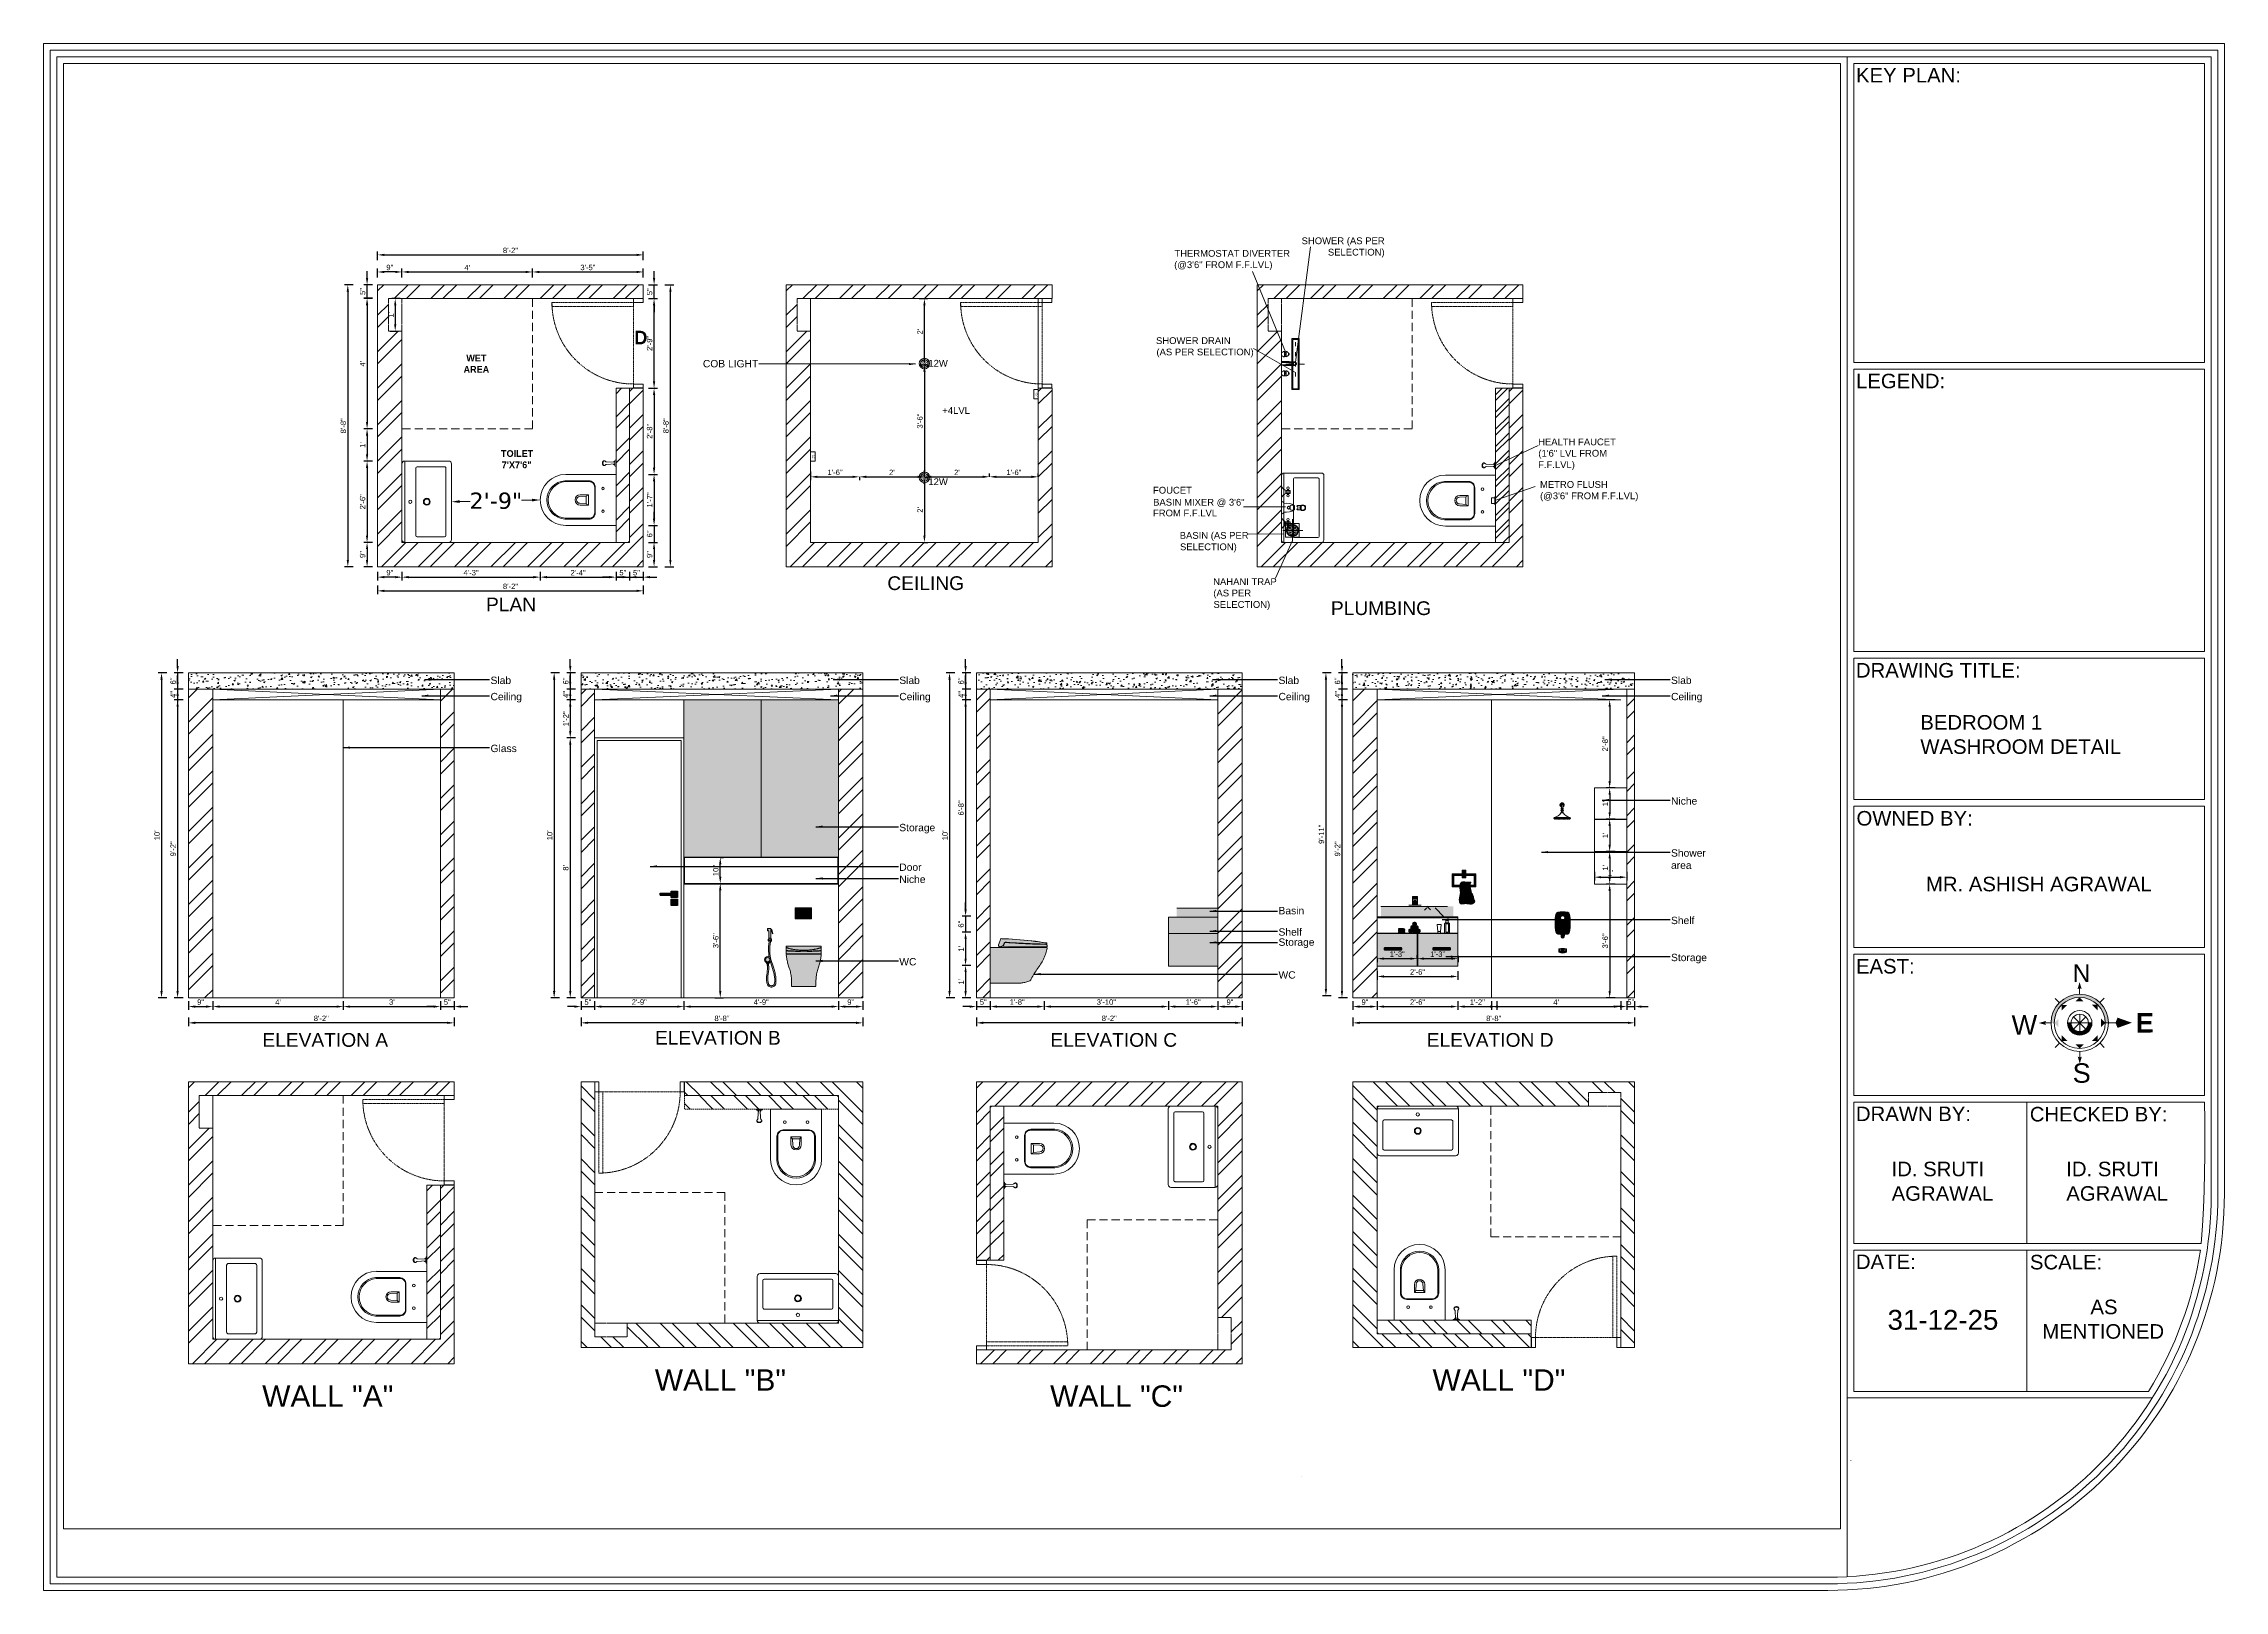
# Model space of a CAD drawing. Header units: inches. Extents: x 213 to 17763, y -4830 to 1802.
# Drawn here: x 5241 to 6046, y 843 to 1414 of the extents above; entities that cross this region are included whole.
import ezdxf

# ---------------------------------------------------------------- set-up
doc = ezdxf.new("R2010")
doc.units = ezdxf.units.IN
doc.header["$MEASUREMENT"] = 0
for name, pattern in [('0', [0]), ('ACAD_ISO02W100', [15, 12, -3]), ('AUDIT_D_060311083008-3', [0]), ('Center23.23', [1.798, 1, -0.043, 0.712, -0.043]), ('DASHED', [0.75, 0.5, -0.25]), ('DASHED2', [0.375, 0.25, -0.125]), ('HIDDEN', [0.375, 0.25, -0.125])]:
    doc.linetypes.add(name, pattern=pattern)
for name, color, linetype in [('.', 30, 'Continuous'), ('A-DOOR', 251, 'AUDIT_D_060311083008-3'), ('A-Door-Frame', 1, 'Continuous'), ('A-Door-Swing', 8, 'HIDDEN'), ('dwgmodels.com', 250, 'Continuous'), ('Edges', 7, 'Continuous'), ('PDF2_0', 7, 'Continuous'), ('PDF2_MK. FURNITURE', 7, 'Continuous'), ('PDF2_MK. HATCH', 7, 'Continuous'), ('PDF2_Text', 1, 'Continuous'), ('PDF3_MK. TEXT', 1, 'Continuous'), ('PDF3_MO_FURNITURE', 6, 'Continuous'), ('PDF3_Text', 1, 'Continuous'), ('zas_Inferred_dashed_lines', 7, 'Continuous')]:
    doc.layers.add(name, color=color, linetype=linetype)
doc.layers.add('A- FURNITURE', color=8, linetype='Continuous', lineweight=9)
doc.layers.add('OUTLINE', color=7, linetype='Continuous', lineweight=5)
for name, color, linetype, true_color in [('PDF2_MK. KITCHEN ESSENTAILS', 7, 'Continuous', 0x767676), ('PDF3_0', 7, 'Continuous', 0x929498), ('PDF3_PLAN', 7, 'Continuous', 0xdadada)]:
    doc.layers.add(name, color=color, linetype=linetype, true_color=true_color)
doc.styles.add('_mm text style', font='arial.ttf')
doc.styles.add('Annotative', font='arial.ttf')
doc.styles.add('b.k', font='verdana.ttf')
doc.styles.add('PDF Arial', font='arial.ttf')
doc.styles.get("Standard").update_dxf_attribs({"font": 'arial.ttf'})
doc.dimstyles.new('ISO-25', dxfattribs={"dimtxt": 4.5, "dimasz": 2.5, "dimexe": 1.25, "dimexo": 0.625, "dimtad": 1, "dimdec": 0, "dimlunit": 4, "dimtxsty": 'Standard', "dimcen": 2.5, "dimadec": 0, "dimazin": 0, "dimtfac": 1, "dimtdec": 0, "dimtmove": 0, "dimatfit": 3, "dimfxl": 1, "dimarcsym": 0})
doc.dimstyles.new('STANDARD$0', dxfattribs={"dimscale": 0, "dimtxt": 6, "dimasz": 3, "dimexe": 2, "dimexo": 2, "dimgap": 0, "dimtad": 0, "dimtih": 1, "dimtoh": 1, "dimdec": 1, "dimzin": 0, "dimdsep": 46, "dimlunit": 4, "dimtxsty": 'b.k', "dimcen": 2.5, "dimclrd": 256, "dimclre": 256, "dimclrt": 256, "dimadec": 0, "dimazin": 0, "dimtfac": 1, "dimtdec": 1, "dimtofl": 0, "dimtmove": 2, "dimatfit": 2, "dimfxl": 1, "dimfrac": 2, "dimtolj": 1, "dimtzin": 0, "dimlwd": 9, "dimlwe": 9, "dimarcsym": 0})
pattern_1 = [(50, (-518.6957, 711.4474), (5.46554, -0.4781726), [0.5715, -6.2865]), (355, (-518.6957, 711.4474), (-1.0573026, 5.7317054), [0.4572, -5.0292175]), (100.45144, (-518.24, 711.4075), (4.4082374, 5.2535326), [0.4857003, -5.3427073]), (46.1842, (-518.696, 712.9714), (8.132371, -1.26127), [0.85725, -9.42975]), (96.63556, (-518.018, 712.866), (7.122124, 7.422784), [0.728551, -8.014068]), (351.18415, (-518.696, 712.971), (7.122124, 7.422784), [0.685799, -7.543792]), (21, (-517.9337, 712.5904), (4.5484317, -3.067956), [0.5715, -6.2865]), (326, (-517.9337, 712.5904), (1.854061, 5.525639), [0.4572, -5.0292]), (71.451445, (-517.5547, 712.3347), (6.4024926, 2.457683), [0.4857003, -5.342698]), (37.5, (-518.6957, 711.4474), (0.0926581, 2.53665117), [0, -4.96824, 0, -5.1054, 0, -5.04825]), (7.5, (-518.6957, 711.4474), (2.0045899, 3.0054172), [0, -2.91084, 0, -4.85394, 0, -1.92405]), (327.5, (-520.395, 711.4474), (4.06771786, -0.1718623), [0, -1.905, 0, -5.9436, 0, -7.8867]), (317.5, (-521.157, 711.4474), (4.4438754, 0.7627947), [0, -2.4765, 0, -3.94716, 0, -5.6007])]
pattern_2 = [(45, (-518.696, 711.447), (-6.735192, 6.735192), []), (45, (-514.206, 711.447), (-6.735192, 6.735192), [])]

# ---------------------------------------------------------------- blocks, each defined once
blk = doc.blocks.new('wb18.')
at = {"color": 0, "lineweight": 5}
for p, q in [((-13.85, 0), (13.85, 0)), ((-14.85, -1), (14.85, -1)), ((-14.85, -17.11), (-14.85, -1)), ((-12.795, -15.555), (-12.795, -5.555)), ((-12.295, -5.055), (12.295, -5.055)), ((12.795, -5.555), (12.795, -15.555)), ((14.85, -1), (14.85, -17.11)), ((13.85, -18.11), (-13.85, -18.11)), ((12.295, -16.055), (-12.295, -16.055))]:
    blk.add_line(p, q, dxfattribs=at)
for centre, radius in [((0, -9.055), 1.25), ((0, -3.027), 0.586), ((0, -9.055), 1)]:
    blk.add_circle(centre, radius, dxfattribs=at)
for centre, radius, start, end in [((13.85, -1), 1, 360, 90), ((-13.85, -1), 1, 90, 180), ((-12.295, -5.555), 0.5, 90, 180), ((12.295, -5.555), 0.5, 360, 90), ((-12.295, -15.555), 0.5, 180, 270), ((12.295, -15.555), 0.5, 270, 0), ((-13.85, -17.11), 1, 180, 270), ((13.85, -17.11), 1, 270, 0)]:
    blk.add_arc(centre, radius, start, end, dxfattribs=at)
blk = doc.blocks.new('wc4')
at = {"color": 0, "lineweight": 5}
for p, q in [((-7.08, 0), (-7.08, -13.97)), ((-7.08, 0), (7.08, 0)), ((7.08, 0), (7.08, -13.97)), ((-1.05, -8.29), (-1.43, -7.67)), ((1.05, -8.29), (1.43, -7.67))]:
    blk.add_line(p, q, dxfattribs=at)
for points in [[(5.33, -7.55, 0.414214), (3.58, -5.8), (-3.59, -5.8, 0.414214), (-5.34, -7.55), (-5.34, -14.24, 0.929975), (5.33, -14.24)], [(5.08, -7.43, 0.414214), (3.58, -5.93), (-3.59, -5.93, 0.414214), (-5.08, -7.43), (-5.08, -14.1, 0.928337), (5.08, -14.1)], [(-1.43, -9.93), (-1.43, -7.67), (1.43, -7.67), (1.43, -9.93, -1)], [(-0.93, -10.05), (-1.05, -8.29), (1.05, -8.29), (0.93, -10.05, -1)]]:
    blk.add_lwpolyline(points, format="xyb", close=True, dxfattribs=at)
for centre in [(-3.15, -3.62), (3.15, -3.62)]:
    blk.add_circle(centre, 0.366, dxfattribs=at)
blk.add_arc((0, -13.97), 7.09, 180, 0, dxfattribs=at)
blk = doc.blocks.new('*U34')
at = {"layer": 'A-Door-Frame', "lineweight": 5}
for p, q in [((0, -100), (0, 0)), ((900, -100), (900, 0))]:
    blk.add_line(p, q, dxfattribs=at)
for points in [[(0, -100), (40, -100), (40, 0), (0, 0)], [(900, -100), (860, -100), (860, 0), (900, 0)]]:
    blk.add_lwpolyline(points, dxfattribs=at)
at = {"layer": 'A-Door-Swing', "linetype": 'DASHED2', "lineweight": 5}
blk.add_line((47, 0), (867, 0), dxfattribs=at)
blk.add_lwpolyline([(40, 0), (40, 820), (80, 820), (80, 0)], close=True, dxfattribs=at)
blk.add_arc((40, 0), 820, 360, 90, dxfattribs=at)
blk = doc.blocks.new('*D302')
at = {"color": 0, "linetype": 'ACAD_ISO02W100', "lineweight": -2, "transparency": 16777216}
for p, q in [((5364.17, 1333.75), (5364.17, 1337)), ((5462.29, 1333.75), (5462.29, 1337))]:
    blk.add_line(p, q, dxfattribs=at)
at = {"color": 0, "linetype": 'AUDIT_D_060311083008-3', "lineweight": -2, "transparency": 16777216}
blk.add_line((5366.67, 1335.75), (5459.79, 1335.75), dxfattribs=at)
at = {"color": 0, "transparency": 16777216}
for points in [[(5366.67, 1336.16), (5366.67, 1335.33), (5364.17, 1335.75)], [(5459.79, 1336.16), (5459.79, 1335.33), (5462.29, 1335.75)]]:
    blk.add_solid(points, dxfattribs=at)
at = {"layer": 'Defpoints', "color": 0, "transparency": 16777216}
for p in [(5462.29, 1335.75), (5364.17, 1316.82), (5462.29, 1319.61)]:
    blk.add_point(p, dxfattribs=at)
at = {"color": 0, "lineweight": 5, "transparency": 16777216, "insert": (5413.23, 1337.39), "char_height": 2, "attachment_point": 5}
blk.add_mtext('8\'-2"', dxfattribs=at)
blk = doc.blocks.new('*D303')
at = {"color": 0, "linetype": 'ACAD_ISO02W100', "lineweight": -2, "transparency": 16777216}
for p, q in [((5355.17, 1324.69), (5351.92, 1324.69)), ((5355.17, 1220.61), (5351.92, 1220.61))]:
    blk.add_line(p, q, dxfattribs=at)
at = {"color": 0, "linetype": 'AUDIT_D_060311083008-3', "lineweight": -2, "transparency": 16777216}
blk.add_line((5353.17, 1322.19), (5353.17, 1223.11), dxfattribs=at)
at = {"color": 0, "transparency": 16777216}
for points in [[(5352.75, 1322.19), (5353.58, 1322.19), (5353.17, 1324.69)], [(5352.75, 1223.11), (5353.58, 1223.11), (5353.17, 1220.61)]]:
    blk.add_solid(points, dxfattribs=at)
at = {"layer": 'Defpoints', "color": 0, "transparency": 16777216}
for p in [(5364.17, 1324.69), (5353.17, 1220.61), (5364.17, 1220.61)]:
    blk.add_point(p, dxfattribs=at)
at = {"color": 0, "lineweight": 5, "transparency": 16777216, "insert": (5351.52, 1272.65), "char_height": 2, "attachment_point": 5, "rotation": 90}
blk.add_mtext('8\'-8"', dxfattribs=at)
blk = doc.blocks.new('*D304')
at = {"color": 0, "linetype": 'AUDIT_D_060311083008-3', "lineweight": -2, "transparency": 16777216}
for p, q in [((5360.28, 1327.19), (5360.28, 1329.69)), ((5360.28, 1319.75), (5360.28, 1324.69)), ((5360.28, 1317.25), (5360.28, 1314.75))]:
    blk.add_line(p, q, dxfattribs=at)
at = {"color": 0, "linetype": 'ACAD_ISO02W100', "lineweight": -2, "transparency": 16777216}
for p, q in [((5362.28, 1324.69), (5359.03, 1324.69)), ((5362.28, 1319.75), (5359.03, 1319.75))]:
    blk.add_line(p, q, dxfattribs=at)
at = {"color": 0, "transparency": 16777216}
for points in [[(5359.86, 1327.19), (5360.69, 1327.19), (5360.28, 1324.69)], [(5359.86, 1317.25), (5360.69, 1317.25), (5360.28, 1319.75)]]:
    blk.add_solid(points, dxfattribs=at)
at = {"layer": 'Defpoints', "color": 0, "transparency": 16777216}
for p in [(5360.28, 1324.69), (5364.17, 1324.69), (5373.17, 1319.75)]:
    blk.add_point(p, dxfattribs=at)
at = {"color": 0, "lineweight": 5, "transparency": 16777216, "insert": (5358.63, 1322.22), "char_height": 2, "attachment_point": 5, "rotation": 90}
blk.add_mtext('5"', dxfattribs=at)
blk = doc.blocks.new('*D305')
at = {"color": 0, "linetype": 'ACAD_ISO02W100', "lineweight": -2, "transparency": 16777216}
for p, q in [((5364.17, 1327.44), (5364.17, 1330.69)), ((5373.17, 1327.44), (5373.17, 1330.69))]:
    blk.add_line(p, q, dxfattribs=at)
at = {"color": 0, "linetype": 'AUDIT_D_060311083008-3', "lineweight": -2, "transparency": 16777216}
blk.add_line((5370.67, 1329.44), (5366.67, 1329.44), dxfattribs=at)
at = {"color": 0, "transparency": 16777216}
for points in [[(5366.67, 1329.86), (5366.67, 1329.02), (5364.17, 1329.44)], [(5370.67, 1329.86), (5370.67, 1329.02), (5373.17, 1329.44)]]:
    blk.add_solid(points, dxfattribs=at)
at = {"layer": 'Defpoints', "color": 0, "transparency": 16777216}
for p in [(5364.17, 1329.44), (5364.17, 1325.82), (5373.17, 1320.89)]:
    blk.add_point(p, dxfattribs=at)
at = {"color": 0, "lineweight": 5, "transparency": 16777216, "insert": (5368.67, 1331.08), "char_height": 2, "attachment_point": 5}
blk.add_mtext('9"', dxfattribs=at)
blk = doc.blocks.new('*D306')
at = {"color": 0, "linetype": 'ACAD_ISO02W100', "lineweight": -2, "transparency": 16777216}
for p, q in [((5364.17, 1213.71), (5364.17, 1210.46)), ((5462.29, 1213.71), (5462.29, 1210.46))]:
    blk.add_line(p, q, dxfattribs=at)
at = {"color": 0, "linetype": 'AUDIT_D_060311083008-3', "lineweight": -2, "transparency": 16777216}
blk.add_line((5366.67, 1211.71), (5459.79, 1211.71), dxfattribs=at)
at = {"color": 0, "transparency": 16777216}
for points in [[(5366.67, 1212.13), (5366.67, 1211.29), (5364.17, 1211.71)], [(5459.79, 1212.13), (5459.79, 1211.29), (5462.29, 1211.71)]]:
    blk.add_solid(points, dxfattribs=at)
at = {"layer": 'Defpoints', "color": 0, "transparency": 16777216}
for p in [(5364.17, 1220.61), (5462.29, 1220.61), (5462.29, 1211.71)]:
    blk.add_point(p, dxfattribs=at)
at = {"color": 0, "lineweight": 5, "transparency": 16777216, "insert": (5413.23, 1213.36), "char_height": 2, "attachment_point": 5}
blk.add_mtext('8\'-2"', dxfattribs=at)
blk = doc.blocks.new('*D307')
at = {"color": 0, "linetype": 'ACAD_ISO02W100', "lineweight": -2, "transparency": 16777216}
for p, q in [((5364.17, 1218.77), (5364.17, 1215.52)), ((5373.17, 1218.77), (5373.17, 1215.52))]:
    blk.add_line(p, q, dxfattribs=at)
at = {"color": 0, "linetype": 'AUDIT_D_060311083008-3', "lineweight": -2, "transparency": 16777216}
blk.add_line((5370.67, 1216.77), (5366.67, 1216.77), dxfattribs=at)
at = {"color": 0, "transparency": 16777216}
for points in [[(5366.67, 1217.19), (5366.67, 1216.35), (5364.17, 1216.77)], [(5370.67, 1217.19), (5370.67, 1216.35), (5373.17, 1216.77)]]:
    blk.add_solid(points, dxfattribs=at)
at = {"layer": 'Defpoints', "color": 0, "transparency": 16777216}
for p in [(5373.17, 1228.59), (5364.17, 1220.61), (5364.17, 1216.77)]:
    blk.add_point(p, dxfattribs=at)
at = {"color": 0, "lineweight": 5, "transparency": 16777216, "insert": (5368.67, 1218.42), "char_height": 2, "attachment_point": 5}
blk.add_mtext('9"', dxfattribs=at)
blk = doc.blocks.new('*D308')
at = {"color": 0, "linetype": 'ACAD_ISO02W100', "lineweight": -2, "transparency": 16777216}
for p, q in [((5464.26, 1229.61), (5467.51, 1229.61)), ((5464.26, 1220.61), (5467.51, 1220.61))]:
    blk.add_line(p, q, dxfattribs=at)
at = {"color": 0, "linetype": 'AUDIT_D_060311083008-3', "lineweight": -2, "transparency": 16777216}
blk.add_line((5466.26, 1227.11), (5466.26, 1223.11), dxfattribs=at)
at = {"color": 0, "transparency": 16777216}
for points in [[(5465.85, 1227.11), (5466.68, 1227.11), (5466.26, 1229.61)], [(5465.85, 1223.11), (5466.68, 1223.11), (5466.26, 1220.61)]]:
    blk.add_solid(points, dxfattribs=at)
at = {"layer": 'Defpoints', "color": 0, "transparency": 16777216}
for p in [(5453.29, 1229.61), (5462.29, 1220.61), (5466.26, 1220.61)]:
    blk.add_point(p, dxfattribs=at)
at = {"color": 0, "lineweight": 5, "transparency": 16777216, "insert": (5464.62, 1225.11), "char_height": 2, "attachment_point": 5, "rotation": 90}
blk.add_mtext('9"', dxfattribs=at)
blk = doc.blocks.new('*D309')
at = {"color": 0, "linetype": 'ACAD_ISO02W100', "lineweight": -2, "transparency": 16777216}
for p, q in [((5470.29, 1324.69), (5473.54, 1324.69)), ((5470.29, 1220.61), (5473.54, 1220.61))]:
    blk.add_line(p, q, dxfattribs=at)
at = {"color": 0, "linetype": 'AUDIT_D_060311083008-3', "lineweight": -2, "transparency": 16777216}
blk.add_line((5472.29, 1223.11), (5472.29, 1322.19), dxfattribs=at)
at = {"color": 0, "transparency": 16777216}
for points in [[(5471.88, 1322.19), (5472.71, 1322.19), (5472.29, 1324.69)], [(5471.88, 1223.11), (5472.71, 1223.11), (5472.29, 1220.61)]]:
    blk.add_solid(points, dxfattribs=at)
at = {"layer": 'Defpoints', "color": 0, "transparency": 16777216}
for p in [(5462.29, 1324.69), (5472.29, 1324.69), (5462.29, 1220.61)]:
    blk.add_point(p, dxfattribs=at)
at = {"color": 0, "lineweight": 5, "transparency": 16777216, "insert": (5470.65, 1272.65), "char_height": 2, "attachment_point": 5, "rotation": 90}
blk.add_mtext('8\'-8"', dxfattribs=at)
blk = doc.blocks.new('*D311')
at = {"color": 0, "linetype": 'ACAD_ISO02W100', "lineweight": -2, "transparency": 16777216}
for p, q in [((5373.17, 1218.77), (5373.17, 1215.52)), ((5424.21, 1218.77), (5424.21, 1215.52))]:
    blk.add_line(p, q, dxfattribs=at)
at = {"color": 0, "linetype": 'AUDIT_D_060311083008-3', "lineweight": -2, "transparency": 16777216}
blk.add_line((5375.67, 1216.77), (5421.71, 1216.77), dxfattribs=at)
at = {"color": 0, "transparency": 16777216}
for points in [[(5375.67, 1217.19), (5375.67, 1216.35), (5373.17, 1216.77)], [(5421.71, 1217.19), (5421.71, 1216.35), (5424.21, 1216.77)]]:
    blk.add_solid(points, dxfattribs=at)
at = {"layer": 'Defpoints', "color": 0, "transparency": 16777216}
for p in [(5424.21, 1245.27), (5373.17, 1228.59), (5424.21, 1216.77)]:
    blk.add_point(p, dxfattribs=at)
at = {"color": 0, "lineweight": 5, "transparency": 16777216, "insert": (5398.69, 1218.42), "char_height": 2, "attachment_point": 5}
blk.add_mtext('4\'-3"', dxfattribs=at)
blk = doc.blocks.new('*D312')
at = {"color": 0, "linetype": 'AUDIT_D_060311083008-3', "lineweight": -2, "transparency": 16777216}
for p, q in [((5454.71, 1216.77), (5452.21, 1216.77)), ((5457.21, 1216.77), (5462.29, 1216.77)), ((5464.79, 1216.77), (5467.29, 1216.77))]:
    blk.add_line(p, q, dxfattribs=at)
at = {"color": 0, "linetype": 'ACAD_ISO02W100', "lineweight": -2, "transparency": 16777216}
for p, q in [((5457.21, 1218.77), (5457.21, 1215.52)), ((5462.29, 1218.77), (5462.29, 1215.52))]:
    blk.add_line(p, q, dxfattribs=at)
at = {"color": 0, "transparency": 16777216}
for points in [[(5454.71, 1217.19), (5454.71, 1216.35), (5457.21, 1216.77)], [(5464.79, 1217.19), (5464.79, 1216.35), (5462.29, 1216.77)]]:
    blk.add_solid(points, dxfattribs=at)
at = {"layer": 'Defpoints', "color": 0, "transparency": 16777216}
for p in [(5457.21, 1229.61), (5462.29, 1220.61), (5462.29, 1216.77)]:
    blk.add_point(p, dxfattribs=at)
at = {"color": 0, "lineweight": 5, "transparency": 16777216, "insert": (5459.75, 1218.41), "char_height": 2, "attachment_point": 5}
blk.add_mtext('5"', dxfattribs=at)
blk = doc.blocks.new('*D313')
at = {"color": 0, "linetype": 'ACAD_ISO02W100', "lineweight": -2, "transparency": 16777216}
for p, q in [((5372.54, 1319.61), (5369.42, 1319.61)), ((5368.79, 1307.61), (5371.92, 1307.61))]:
    blk.add_line(p, q, dxfattribs=at)
at = {"color": 0, "linetype": 'AUDIT_D_060311083008-3', "lineweight": -2, "transparency": 16777216}
blk.add_line((5370.67, 1317.11), (5370.67, 1310.11), dxfattribs=at)
at = {"color": 0, "transparency": 16777216}
for points in [[(5370.25, 1317.11), (5371.08, 1317.11), (5370.67, 1319.61)], [(5370.25, 1310.11), (5371.08, 1310.11), (5370.67, 1307.61)]]:
    blk.add_solid(points, dxfattribs=at)
at = {"layer": 'Defpoints', "color": 0, "transparency": 16777216}
for p in [(5373.17, 1319.61), (5368.17, 1307.61), (5370.67, 1307.61)]:
    blk.add_point(p, dxfattribs=at)
at = {"color": 0, "lineweight": 5, "transparency": 16777216, "insert": (5369.04, 1313.61), "char_height": 2, "attachment_point": 5, "rotation": 90}
blk.add_mtext("1'", dxfattribs=at)
blk = doc.blocks.new('*D314')
at = {"color": 0, "linetype": 'ACAD_ISO02W100', "lineweight": -2, "transparency": 16777216}
for p, q in [((5362.28, 1319.61), (5359.03, 1319.61)), ((5362.28, 1271.56), (5359.03, 1271.56))]:
    blk.add_line(p, q, dxfattribs=at)
at = {"color": 0, "linetype": 'AUDIT_D_060311083008-3', "lineweight": -2, "transparency": 16777216}
blk.add_line((5360.28, 1317.11), (5360.28, 1274.06), dxfattribs=at)
at = {"color": 0, "transparency": 16777216}
for points in [[(5359.86, 1317.11), (5360.69, 1317.11), (5360.28, 1319.61)], [(5359.86, 1274.06), (5360.69, 1274.06), (5360.28, 1271.56)]]:
    blk.add_solid(points, dxfattribs=at)
at = {"layer": 'Defpoints', "color": 0, "transparency": 16777216}
for p in [(5368.17, 1319.61), (5360.28, 1271.56), (5373.17, 1271.56)]:
    blk.add_point(p, dxfattribs=at)
at = {"color": 0, "lineweight": 5, "transparency": 16777216, "insert": (5358.65, 1295.58), "char_height": 2, "attachment_point": 5, "rotation": 90}
blk.add_mtext("4'", dxfattribs=at)
blk = doc.blocks.new('*D315')
at = {"color": 0, "linetype": 'ACAD_ISO02W100', "lineweight": -2, "transparency": 16777216}
for p, q in [((5362.28, 1229.61), (5359.03, 1229.61)), ((5362.28, 1220.61), (5359.03, 1220.61))]:
    blk.add_line(p, q, dxfattribs=at)
at = {"color": 0, "linetype": 'AUDIT_D_060311083008-3', "lineweight": -2, "transparency": 16777216}
blk.add_line((5360.28, 1227.11), (5360.28, 1223.11), dxfattribs=at)
at = {"color": 0, "transparency": 16777216}
for points in [[(5359.86, 1227.11), (5360.69, 1227.11), (5360.28, 1229.61)], [(5359.86, 1223.11), (5360.69, 1223.11), (5360.28, 1220.61)]]:
    blk.add_solid(points, dxfattribs=at)
at = {"layer": 'Defpoints', "color": 0, "transparency": 16777216}
for p in [(5373.17, 1229.61), (5360.28, 1220.61), (5364.17, 1220.61)]:
    blk.add_point(p, dxfattribs=at)
at = {"color": 0, "lineweight": 5, "transparency": 16777216, "insert": (5358.63, 1225.11), "char_height": 2, "attachment_point": 5, "rotation": 90}
blk.add_mtext('9"', dxfattribs=at)
blk = doc.blocks.new('*D316')
at = {"color": 0, "linetype": 'ACAD_ISO02W100', "lineweight": -2, "transparency": 16777216}
for p, q in [((5373.17, 1327.44), (5373.17, 1330.69)), ((5421.36, 1327.44), (5421.36, 1330.69))]:
    blk.add_line(p, q, dxfattribs=at)
at = {"color": 0, "linetype": 'AUDIT_D_060311083008-3', "lineweight": -2, "transparency": 16777216}
blk.add_line((5375.67, 1329.44), (5418.86, 1329.44), dxfattribs=at)
at = {"color": 0, "transparency": 16777216}
for points in [[(5375.67, 1329.86), (5375.67, 1329.02), (5373.17, 1329.44)], [(5418.86, 1329.86), (5418.86, 1329.02), (5421.36, 1329.44)]]:
    blk.add_solid(points, dxfattribs=at)
at = {"layer": 'Defpoints', "color": 0, "transparency": 16777216}
for p in [(5421.36, 1329.44), (5373.17, 1320.89), (5421.36, 1319.61)]:
    blk.add_point(p, dxfattribs=at)
at = {"color": 0, "lineweight": 5, "transparency": 16777216, "insert": (5397.26, 1331.06), "char_height": 2, "attachment_point": 5}
blk.add_mtext("4'", dxfattribs=at)
blk = doc.blocks.new('*D317')
at = {"color": 0, "linetype": 'ACAD_ISO02W100', "lineweight": -2, "transparency": 16777216}
for p, q in [((5421.36, 1327.44), (5421.36, 1330.69)), ((5462.29, 1327.44), (5462.29, 1330.69))]:
    blk.add_line(p, q, dxfattribs=at)
at = {"color": 0, "linetype": 'AUDIT_D_060311083008-3', "lineweight": -2, "transparency": 16777216}
blk.add_line((5423.86, 1329.44), (5459.79, 1329.44), dxfattribs=at)
at = {"color": 0, "transparency": 16777216}
for points in [[(5423.86, 1329.86), (5423.86, 1329.02), (5421.36, 1329.44)], [(5459.79, 1329.86), (5459.79, 1329.02), (5462.29, 1329.44)]]:
    blk.add_solid(points, dxfattribs=at)
at = {"layer": 'Defpoints', "color": 0, "transparency": 16777216}
for p in [(5462.29, 1329.44), (5462.29, 1324.69), (5421.36, 1319.61)]:
    blk.add_point(p, dxfattribs=at)
at = {"color": 0, "lineweight": 5, "transparency": 16777216, "insert": (5441.83, 1331.09), "char_height": 2, "attachment_point": 5}
blk.add_mtext('3\'-5"', dxfattribs=at)
blk = doc.blocks.new('*D318')
at = {"color": 0, "linetype": 'ACAD_ISO02W100', "lineweight": -2, "transparency": 16777216}
for p, q in [((5464.26, 1319.61), (5467.51, 1319.61)), ((5464.26, 1286.51), (5467.51, 1286.51))]:
    blk.add_line(p, q, dxfattribs=at)
at = {"color": 0, "linetype": 'AUDIT_D_060311083008-3', "lineweight": -2, "transparency": 16777216}
blk.add_line((5466.26, 1289.01), (5466.26, 1317.11), dxfattribs=at)
at = {"color": 0, "transparency": 16777216}
for points in [[(5465.85, 1317.11), (5466.68, 1317.11), (5466.26, 1319.61)], [(5465.85, 1289.01), (5466.68, 1289.01), (5466.26, 1286.51)]]:
    blk.add_solid(points, dxfattribs=at)
at = {"layer": 'Defpoints', "color": 0, "transparency": 16777216}
for p in [(5462.29, 1319.61), (5466.26, 1319.61), (5462.29, 1286.51)]:
    blk.add_point(p, dxfattribs=at)
at = {"color": 0, "lineweight": 5, "transparency": 16777216, "insert": (5464.62, 1303.06), "char_height": 2, "attachment_point": 5, "rotation": 90}
blk.add_mtext('2\'-9"', dxfattribs=at)
blk = doc.blocks.new('*D310')
at = {"color": 0, "linetype": 'AUDIT_D_060311083008-3', "lineweight": -2, "transparency": 16777216}
for p, q in [((5466.26, 1327.19), (5466.26, 1329.69)), ((5466.26, 1319.61), (5466.26, 1324.69)), ((5466.26, 1317.11), (5466.26, 1314.61))]:
    blk.add_line(p, q, dxfattribs=at)
at = {"color": 0, "linetype": 'ACAD_ISO02W100', "lineweight": -2, "transparency": 16777216}
for p, q in [((5464.26, 1324.69), (5467.51, 1324.69)), ((5464.26, 1319.61), (5467.51, 1319.61))]:
    blk.add_line(p, q, dxfattribs=at)
at = {"color": 0, "transparency": 16777216}
for points in [[(5465.85, 1327.19), (5466.68, 1327.19), (5466.26, 1324.69)], [(5465.85, 1317.11), (5466.68, 1317.11), (5466.26, 1319.61)]]:
    blk.add_solid(points, dxfattribs=at)
at = {"layer": 'Defpoints', "color": 0, "transparency": 16777216}
for p in [(5462.29, 1324.69), (5466.26, 1324.69), (5462.29, 1319.61)]:
    blk.add_point(p, dxfattribs=at)
at = {"color": 0, "lineweight": 5, "transparency": 16777216, "insert": (5464.62, 1322.15), "char_height": 2, "attachment_point": 5, "rotation": 90}
blk.add_mtext('5"', dxfattribs=at)
blk = doc.blocks.new('*D319')
at = {"color": 0, "linetype": 'ACAD_ISO02W100', "lineweight": -2, "transparency": 16777216}
for p, q in [((5362.28, 1271.56), (5359.03, 1271.56)), ((5362.28, 1259.61), (5359.03, 1259.61))]:
    blk.add_line(p, q, dxfattribs=at)
at = {"color": 0, "linetype": 'AUDIT_D_060311083008-3', "lineweight": -2, "transparency": 16777216}
blk.add_line((5360.28, 1269.06), (5360.28, 1262.11), dxfattribs=at)
at = {"color": 0, "transparency": 16777216}
for points in [[(5359.86, 1269.06), (5360.69, 1269.06), (5360.28, 1271.56)], [(5359.86, 1262.11), (5360.69, 1262.11), (5360.28, 1259.61)]]:
    blk.add_solid(points, dxfattribs=at)
at = {"layer": 'Defpoints', "color": 0, "transparency": 16777216}
for p in [(5373.17, 1271.56), (5360.28, 1259.61), (5374.18, 1259.61)]:
    blk.add_point(p, dxfattribs=at)
at = {"color": 0, "lineweight": 5, "transparency": 16777216, "insert": (5358.65, 1265.58), "char_height": 2, "attachment_point": 5, "rotation": 90}
blk.add_mtext("1'", dxfattribs=at)
blk = doc.blocks.new('*D320')
at = {"color": 0, "linetype": 'ACAD_ISO02W100', "lineweight": -2, "transparency": 16777216}
for p, q in [((5362.28, 1259.61), (5359.03, 1259.61)), ((5362.28, 1229.61), (5359.03, 1229.61))]:
    blk.add_line(p, q, dxfattribs=at)
at = {"color": 0, "linetype": 'AUDIT_D_060311083008-3', "lineweight": -2, "transparency": 16777216}
blk.add_line((5360.28, 1257.11), (5360.28, 1232.11), dxfattribs=at)
at = {"color": 0, "transparency": 16777216}
for points in [[(5359.86, 1257.11), (5360.69, 1257.11), (5360.28, 1259.61)], [(5359.86, 1232.11), (5360.69, 1232.11), (5360.28, 1229.61)]]:
    blk.add_solid(points, dxfattribs=at)
at = {"layer": 'Defpoints', "color": 0, "transparency": 16777216}
for p in [(5374.18, 1259.61), (5360.28, 1229.61), (5374.18, 1229.61)]:
    blk.add_point(p, dxfattribs=at)
at = {"color": 0, "lineweight": 5, "transparency": 16777216, "insert": (5358.63, 1244.61), "char_height": 2, "attachment_point": 5, "rotation": 90}
blk.add_mtext('2\'-6"', dxfattribs=at)
blk = doc.blocks.new('*D321')
at = {"color": 0, "linetype": 'ACAD_ISO02W100', "lineweight": -2, "transparency": 16777216}
for p, q in [((5464.26, 1286.51), (5467.51, 1286.51)), ((5464.26, 1254.69), (5467.51, 1254.69))]:
    blk.add_line(p, q, dxfattribs=at)
at = {"color": 0, "linetype": 'AUDIT_D_060311083008-3', "lineweight": -2, "transparency": 16777216}
blk.add_line((5466.26, 1284.01), (5466.26, 1257.19), dxfattribs=at)
at = {"color": 0, "transparency": 16777216}
for points in [[(5465.85, 1284.01), (5466.68, 1284.01), (5466.26, 1286.51)], [(5465.85, 1257.19), (5466.68, 1257.19), (5466.26, 1254.69)]]:
    blk.add_solid(points, dxfattribs=at)
at = {"layer": 'Defpoints', "color": 0, "transparency": 16777216}
for p in [(5462.29, 1286.51), (5452.21, 1254.69), (5466.26, 1254.69)]:
    blk.add_point(p, dxfattribs=at)
at = {"color": 0, "lineweight": 5, "transparency": 16777216, "insert": (5464.62, 1270.6), "char_height": 2, "attachment_point": 5, "rotation": 90}
blk.add_mtext('2\'-8"', dxfattribs=at)
blk = doc.blocks.new('*D322')
at = {"color": 0, "linetype": 'ACAD_ISO02W100', "lineweight": -2, "transparency": 16777216}
for p, q in [((5464.26, 1254.69), (5467.51, 1254.69)), ((5464.26, 1235.85), (5467.51, 1235.85))]:
    blk.add_line(p, q, dxfattribs=at)
at = {"color": 0, "linetype": 'AUDIT_D_060311083008-3', "lineweight": -2, "transparency": 16777216}
blk.add_line((5466.26, 1252.19), (5466.26, 1238.35), dxfattribs=at)
at = {"color": 0, "transparency": 16777216}
for points in [[(5465.85, 1252.19), (5466.68, 1252.19), (5466.26, 1254.69)], [(5465.85, 1238.35), (5466.68, 1238.35), (5466.26, 1235.85)]]:
    blk.add_solid(points, dxfattribs=at)
at = {"layer": 'Defpoints', "color": 0, "transparency": 16777216}
for p in [(5452.21, 1254.69), (5452.21, 1235.85), (5466.26, 1235.85)]:
    blk.add_point(p, dxfattribs=at)
at = {"color": 0, "lineweight": 5, "transparency": 16777216, "insert": (5464.63, 1245.27), "char_height": 2, "attachment_point": 5, "rotation": 90}
blk.add_mtext('1\'-7"', dxfattribs=at)
blk = doc.blocks.new('*D323')
at = {"color": 0, "linetype": 'AUDIT_D_060311083008-3', "lineweight": -2, "transparency": 16777216}
for p, q in [((5466.26, 1238.35), (5466.26, 1240.85)), ((5466.26, 1235.85), (5466.26, 1229.61)), ((5466.26, 1227.11), (5466.26, 1224.61))]:
    blk.add_line(p, q, dxfattribs=at)
at = {"color": 0, "linetype": 'ACAD_ISO02W100', "lineweight": -2, "transparency": 16777216}
for p, q in [((5464.26, 1235.85), (5467.51, 1235.85)), ((5464.26, 1229.61), (5467.51, 1229.61))]:
    blk.add_line(p, q, dxfattribs=at)
at = {"color": 0, "transparency": 16777216}
for points in [[(5465.85, 1238.35), (5466.68, 1238.35), (5466.26, 1235.85)], [(5465.85, 1227.11), (5466.68, 1227.11), (5466.26, 1229.61)]]:
    blk.add_solid(points, dxfattribs=at)
at = {"layer": 'Defpoints', "color": 0, "transparency": 16777216}
for p in [(5452.21, 1235.85), (5452.21, 1229.61), (5466.26, 1229.61)]:
    blk.add_point(p, dxfattribs=at)
at = {"color": 0, "lineweight": 5, "transparency": 16777216, "insert": (5464.62, 1232.73), "char_height": 2, "attachment_point": 5, "rotation": 90}
blk.add_mtext('6"', dxfattribs=at)
blk = doc.blocks.new('*D324')
at = {"color": 0, "linetype": 'ACAD_ISO02W100', "lineweight": -2, "transparency": 16777216}
for p, q in [((5424.21, 1218.77), (5424.21, 1215.52)), ((5452.21, 1218.77), (5452.21, 1215.52))]:
    blk.add_line(p, q, dxfattribs=at)
at = {"color": 0, "linetype": 'AUDIT_D_060311083008-3', "lineweight": -2, "transparency": 16777216}
blk.add_line((5426.71, 1216.77), (5449.71, 1216.77), dxfattribs=at)
at = {"color": 0, "transparency": 16777216}
for points in [[(5426.71, 1217.19), (5426.71, 1216.35), (5424.21, 1216.77)], [(5449.71, 1217.19), (5449.71, 1216.35), (5452.21, 1216.77)]]:
    blk.add_solid(points, dxfattribs=at)
at = {"layer": 'Defpoints', "color": 0, "transparency": 16777216}
for p in [(5424.21, 1245.27), (5452.21, 1229.61), (5452.21, 1216.77)]:
    blk.add_point(p, dxfattribs=at)
at = {"color": 0, "lineweight": 5, "transparency": 16777216, "insert": (5438.21, 1218.4), "char_height": 2, "attachment_point": 5}
blk.add_mtext('2\'-4"', dxfattribs=at)
blk = doc.blocks.new('*D325')
at = {"color": 0, "linetype": 'AUDIT_D_060311083008-3', "lineweight": -2, "transparency": 16777216}
for p, q in [((5449.71, 1216.77), (5447.21, 1216.77)), ((5452.21, 1216.77), (5457.21, 1216.77)), ((5459.71, 1216.77), (5462.21, 1216.77))]:
    blk.add_line(p, q, dxfattribs=at)
at = {"color": 0, "linetype": 'ACAD_ISO02W100', "lineweight": -2, "transparency": 16777216}
for p, q in [((5452.21, 1218.77), (5452.21, 1215.52)), ((5457.21, 1218.77), (5457.21, 1215.52))]:
    blk.add_line(p, q, dxfattribs=at)
at = {"color": 0, "transparency": 16777216}
for points in [[(5449.71, 1217.19), (5449.71, 1216.35), (5452.21, 1216.77)], [(5459.71, 1217.19), (5459.71, 1216.35), (5457.21, 1216.77)]]:
    blk.add_solid(points, dxfattribs=at)
at = {"layer": 'Defpoints', "color": 0, "transparency": 16777216}
for p in [(5452.21, 1229.61), (5457.21, 1229.61), (5457.21, 1216.77)]:
    blk.add_point(p, dxfattribs=at)
at = {"color": 0, "lineweight": 5, "transparency": 16777216, "insert": (5454.71, 1218.41), "char_height": 2, "attachment_point": 5}
blk.add_mtext('5"', dxfattribs=at)
blk = doc.blocks.new('*D330')
at = {"color": 0, "linetype": 'AUDIT_D_060311083008-3', "lineweight": -2, "transparency": 16777216}
for p, q in [((5290.3, 1183.95), (5290.3, 1186.45)), ((5290.3, 1181.45), (5290.3, 1175.45)), ((5290.3, 1172.95), (5290.3, 1170.45))]:
    blk.add_line(p, q, dxfattribs=at)
at = {"color": 0, "linetype": 'ACAD_ISO02W100', "lineweight": -2, "transparency": 16777216}
for p, q in [((5292.3, 1181.45), (5289.05, 1181.45)), ((5292.3, 1175.45), (5289.05, 1175.45))]:
    blk.add_line(p, q, dxfattribs=at)
at = {"color": 0, "transparency": 16777216}
for points in [[(5289.89, 1183.95), (5290.72, 1183.95), (5290.3, 1181.45)], [(5289.89, 1172.95), (5290.72, 1172.95), (5290.3, 1175.45)]]:
    blk.add_solid(points, dxfattribs=at)
at = {"layer": 'Defpoints', "color": 0, "transparency": 16777216}
for p in [(5294.3, 1181.45), (5290.3, 1175.45), (5294.3, 1175.45)]:
    blk.add_point(p, dxfattribs=at)
at = {"color": 0, "lineweight": 5, "transparency": 16777216, "insert": (5288.66, 1178.45), "char_height": 2, "attachment_point": 5, "rotation": 90}
blk.add_mtext('6"', dxfattribs=at)
blk = doc.blocks.new('*D331')
at = {"color": 0, "linetype": 'AUDIT_D_060311083008-3', "lineweight": -2, "transparency": 16777216}
for p, q in [((5290.3, 1177.95), (5290.3, 1180.45)), ((5290.3, 1175.45), (5290.3, 1171.45)), ((5290.3, 1168.95), (5290.3, 1166.45))]:
    blk.add_line(p, q, dxfattribs=at)
at = {"color": 0, "linetype": 'ACAD_ISO02W100', "lineweight": -2, "transparency": 16777216}
for p, q in [((5292.3, 1175.45), (5289.05, 1175.45)), ((5292.3, 1171.45), (5289.05, 1171.45))]:
    blk.add_line(p, q, dxfattribs=at)
at = {"color": 0, "transparency": 16777216}
for points in [[(5289.89, 1177.95), (5290.72, 1177.95), (5290.3, 1175.45)], [(5289.89, 1168.95), (5290.72, 1168.95), (5290.3, 1171.45)]]:
    blk.add_solid(points, dxfattribs=at)
at = {"layer": 'Defpoints', "color": 0, "transparency": 16777216}
for p in [(5290.3, 1171.45), (5294.3, 1175.45), (5303.3, 1171.45)]:
    blk.add_point(p, dxfattribs=at)
at = {"color": 0, "lineweight": 5, "transparency": 16777216, "insert": (5288.68, 1173.45), "char_height": 2, "attachment_point": 5, "rotation": 90}
blk.add_mtext('4"', dxfattribs=at)
blk = doc.blocks.new('*D332')
at = {"color": 0, "linetype": 'ACAD_ISO02W100', "lineweight": -2, "transparency": 16777216}
for p, q in [((5286.37, 1181.45), (5283.12, 1181.45)), ((5286.37, 1061.45), (5283.12, 1061.45))]:
    blk.add_line(p, q, dxfattribs=at)
at = {"color": 0, "linetype": 'AUDIT_D_060311083008-3', "lineweight": -2, "transparency": 16777216}
blk.add_line((5284.37, 1178.95), (5284.37, 1063.95), dxfattribs=at)
at = {"color": 0, "transparency": 16777216}
for points in [[(5283.95, 1178.95), (5284.79, 1178.95), (5284.37, 1181.45)], [(5283.95, 1063.95), (5284.79, 1063.95), (5284.37, 1061.45)]]:
    blk.add_solid(points, dxfattribs=at)
at = {"layer": 'Defpoints', "color": 0, "transparency": 16777216}
for p in [(5292.3, 1181.45), (5284.37, 1061.45), (5294.3, 1061.45)]:
    blk.add_point(p, dxfattribs=at)
at = {"color": 0, "lineweight": 5, "transparency": 16777216, "insert": (5282.73, 1121.45), "char_height": 2, "attachment_point": 5, "rotation": 90}
blk.add_mtext("10'", dxfattribs=at)
blk = doc.blocks.new('*D333')
at = {"color": 0, "linetype": 'ACAD_ISO02W100', "lineweight": -2, "transparency": 16777216}
for p, q in [((5294.3, 1060.22), (5294.3, 1056.97)), ((5303.3, 1060.22), (5303.3, 1056.97))]:
    blk.add_line(p, q, dxfattribs=at)
at = {"color": 0, "linetype": 'AUDIT_D_060311083008-3', "lineweight": -2, "transparency": 16777216}
blk.add_line((5296.8, 1058.22), (5300.8, 1058.22), dxfattribs=at)
at = {"color": 0, "transparency": 16777216}
for points in [[(5296.8, 1058.64), (5296.8, 1057.81), (5294.3, 1058.22)], [(5300.8, 1058.64), (5300.8, 1057.81), (5303.3, 1058.22)]]:
    blk.add_solid(points, dxfattribs=at)
at = {"layer": 'Defpoints', "color": 0, "transparency": 16777216}
for p in [(5294.3, 1062.22), (5303.3, 1062.22), (5303.3, 1058.22)]:
    blk.add_point(p, dxfattribs=at)
at = {"color": 0, "lineweight": 5, "transparency": 16777216, "insert": (5298.8, 1059.87), "char_height": 2, "attachment_point": 5}
blk.add_mtext('9"', dxfattribs=at)
blk = doc.blocks.new('*D334')
at = {"color": 0, "linetype": 'ACAD_ISO02W100', "lineweight": -2, "transparency": 16777216}
for p, q in [((5294.3, 1054.22), (5294.3, 1050.97)), ((5392.43, 1054.22), (5392.43, 1050.97))]:
    blk.add_line(p, q, dxfattribs=at)
at = {"color": 0, "linetype": 'AUDIT_D_060311083008-3', "lineweight": -2, "transparency": 16777216}
blk.add_line((5389.93, 1052.22), (5296.8, 1052.22), dxfattribs=at)
at = {"color": 0, "transparency": 16777216}
for points in [[(5296.8, 1052.64), (5296.8, 1051.81), (5294.3, 1052.22)], [(5389.93, 1052.64), (5389.93, 1051.81), (5392.43, 1052.22)]]:
    blk.add_solid(points, dxfattribs=at)
at = {"layer": 'Defpoints', "color": 0, "transparency": 16777216}
for p in [(5294.3, 1062.22), (5392.43, 1062.22), (5294.3, 1052.22)]:
    blk.add_point(p, dxfattribs=at)
at = {"color": 0, "lineweight": 5, "transparency": 16777216, "insert": (5343.37, 1053.87), "char_height": 2, "attachment_point": 5}
blk.add_mtext('8\'-2"', dxfattribs=at)
blk = doc.blocks.new('*D335')
at = {"color": 0, "linetype": 'AUDIT_D_060311083008-3', "lineweight": -2, "transparency": 16777216}
for p, q in [((5435.3, 1183.95), (5435.3, 1186.45)), ((5435.3, 1181.45), (5435.3, 1175.45)), ((5435.3, 1172.95), (5435.3, 1170.45))]:
    blk.add_line(p, q, dxfattribs=at)
at = {"color": 0, "linetype": 'ACAD_ISO02W100', "lineweight": -2, "transparency": 16777216}
for p, q in [((5437.3, 1181.45), (5434.05, 1181.45)), ((5437.3, 1175.45), (5434.05, 1175.45))]:
    blk.add_line(p, q, dxfattribs=at)
at = {"color": 0, "transparency": 16777216}
for points in [[(5434.89, 1183.95), (5435.72, 1183.95), (5435.3, 1181.45)], [(5434.89, 1172.95), (5435.72, 1172.95), (5435.3, 1175.45)]]:
    blk.add_solid(points, dxfattribs=at)
at = {"layer": 'Defpoints', "color": 0, "transparency": 16777216}
for p in [(5439.3, 1181.45), (5435.3, 1175.45), (5439.3, 1175.45)]:
    blk.add_point(p, dxfattribs=at)
at = {"color": 0, "lineweight": 5, "transparency": 16777216, "insert": (5433.66, 1178.45), "char_height": 2, "attachment_point": 5, "rotation": 90}
blk.add_mtext('6"', dxfattribs=at)
blk = doc.blocks.new('*D336')
at = {"color": 0, "linetype": 'AUDIT_D_060311083008-3', "lineweight": -2, "transparency": 16777216}
for p, q in [((5435.3, 1177.95), (5435.3, 1180.45)), ((5435.3, 1175.45), (5435.3, 1171.45)), ((5435.3, 1168.95), (5435.3, 1166.45))]:
    blk.add_line(p, q, dxfattribs=at)
at = {"color": 0, "linetype": 'ACAD_ISO02W100', "lineweight": -2, "transparency": 16777216}
for p, q in [((5437.3, 1175.45), (5434.05, 1175.45)), ((5437.3, 1171.45), (5434.05, 1171.45))]:
    blk.add_line(p, q, dxfattribs=at)
at = {"color": 0, "transparency": 16777216}
for points in [[(5434.89, 1177.95), (5435.72, 1177.95), (5435.3, 1175.45)], [(5434.89, 1168.95), (5435.72, 1168.95), (5435.3, 1171.45)]]:
    blk.add_solid(points, dxfattribs=at)
at = {"layer": 'Defpoints', "color": 0, "transparency": 16777216}
for p in [(5435.3, 1171.45), (5439.3, 1175.45), (5448.3, 1171.45)]:
    blk.add_point(p, dxfattribs=at)
at = {"color": 0, "lineweight": 5, "transparency": 16777216, "insert": (5433.68, 1173.45), "char_height": 2, "attachment_point": 5, "rotation": 90}
blk.add_mtext('4"', dxfattribs=at)
blk = doc.blocks.new('*D337')
at = {"color": 0, "linetype": 'ACAD_ISO02W100', "lineweight": -2, "transparency": 16777216}
for p, q in [((5431.37, 1181.45), (5428.12, 1181.45)), ((5431.37, 1061.45), (5428.12, 1061.45))]:
    blk.add_line(p, q, dxfattribs=at)
at = {"color": 0, "linetype": 'AUDIT_D_060311083008-3', "lineweight": -2, "transparency": 16777216}
blk.add_line((5429.37, 1178.95), (5429.37, 1063.95), dxfattribs=at)
at = {"color": 0, "transparency": 16777216}
for points in [[(5428.95, 1178.95), (5429.79, 1178.95), (5429.37, 1181.45)], [(5428.95, 1063.95), (5429.79, 1063.95), (5429.37, 1061.45)]]:
    blk.add_solid(points, dxfattribs=at)
at = {"layer": 'Defpoints', "color": 0, "transparency": 16777216}
for p in [(5437.3, 1181.45), (5429.37, 1061.45), (5439.3, 1061.45)]:
    blk.add_point(p, dxfattribs=at)
at = {"color": 0, "lineweight": 5, "transparency": 16777216, "insert": (5427.73, 1121.45), "char_height": 2, "attachment_point": 5, "rotation": 90}
blk.add_mtext("10'", dxfattribs=at)
blk = doc.blocks.new('*D338')
at = {"color": 0, "linetype": 'AUDIT_D_060311083008-3', "lineweight": -2, "transparency": 16777216}
for p, q in [((5436.8, 1058.22), (5434.3, 1058.22)), ((5439.3, 1058.22), (5444.3, 1058.22)), ((5446.8, 1058.22), (5449.3, 1058.22))]:
    blk.add_line(p, q, dxfattribs=at)
at = {"color": 0, "linetype": 'ACAD_ISO02W100', "lineweight": -2, "transparency": 16777216}
for p, q in [((5439.3, 1060.22), (5439.3, 1056.97)), ((5444.3, 1060.22), (5444.3, 1056.97))]:
    blk.add_line(p, q, dxfattribs=at)
at = {"color": 0, "transparency": 16777216}
for points in [[(5436.8, 1058.64), (5436.8, 1057.81), (5439.3, 1058.22)], [(5446.8, 1058.64), (5446.8, 1057.81), (5444.3, 1058.22)]]:
    blk.add_solid(points, dxfattribs=at)
at = {"layer": 'Defpoints', "color": 0, "transparency": 16777216}
for p in [(5439.3, 1062.22), (5444.3, 1061.45), (5444.3, 1058.22)]:
    blk.add_point(p, dxfattribs=at)
at = {"color": 0, "lineweight": 5, "transparency": 16777216, "insert": (5441.8, 1059.87), "char_height": 2, "attachment_point": 5}
blk.add_mtext('5"', dxfattribs=at)
blk = doc.blocks.new('*D339')
at = {"color": 0, "linetype": 'ACAD_ISO02W100', "lineweight": -2, "transparency": 16777216}
for p, q in [((5439.3, 1054.22), (5439.3, 1050.97)), ((5543.38, 1054.22), (5543.38, 1050.97))]:
    blk.add_line(p, q, dxfattribs=at)
at = {"color": 0, "linetype": 'AUDIT_D_060311083008-3', "lineweight": -2, "transparency": 16777216}
blk.add_line((5540.88, 1052.22), (5441.8, 1052.22), dxfattribs=at)
at = {"color": 0, "transparency": 16777216}
for points in [[(5441.8, 1052.64), (5441.8, 1051.81), (5439.3, 1052.22)], [(5540.88, 1052.64), (5540.88, 1051.81), (5543.38, 1052.22)]]:
    blk.add_solid(points, dxfattribs=at)
at = {"layer": 'Defpoints', "color": 0, "transparency": 16777216}
for p in [(5439.3, 1062.22), (5543.38, 1061.45), (5439.3, 1052.22)]:
    blk.add_point(p, dxfattribs=at)
at = {"color": 0, "lineweight": 5, "transparency": 16777216, "insert": (5491.34, 1053.87), "char_height": 2, "attachment_point": 5}
blk.add_mtext('8\'-8"', dxfattribs=at)
blk = doc.blocks.new('*D340')
at = {"color": 0, "linetype": 'AUDIT_D_060311083008-3', "lineweight": -2, "transparency": 16777216}
for p, q in [((5581.3, 1183.95), (5581.3, 1186.45)), ((5581.3, 1181.45), (5581.3, 1175.45)), ((5581.3, 1172.95), (5581.3, 1170.45))]:
    blk.add_line(p, q, dxfattribs=at)
at = {"color": 0, "linetype": 'ACAD_ISO02W100', "lineweight": -2, "transparency": 16777216}
for p, q in [((5583.3, 1181.45), (5580.05, 1181.45)), ((5583.3, 1175.45), (5580.05, 1175.45))]:
    blk.add_line(p, q, dxfattribs=at)
at = {"color": 0, "transparency": 16777216}
for points in [[(5580.89, 1183.95), (5581.72, 1183.95), (5581.3, 1181.45)], [(5580.89, 1172.95), (5581.72, 1172.95), (5581.3, 1175.45)]]:
    blk.add_solid(points, dxfattribs=at)
at = {"layer": 'Defpoints', "color": 0, "transparency": 16777216}
for p in [(5585.3, 1181.45), (5581.3, 1175.45), (5585.3, 1175.45)]:
    blk.add_point(p, dxfattribs=at)
at = {"color": 0, "lineweight": 5, "transparency": 16777216, "insert": (5579.66, 1178.45), "char_height": 2, "attachment_point": 5, "rotation": 90}
blk.add_mtext('6"', dxfattribs=at)
blk = doc.blocks.new('*D341')
at = {"color": 0, "linetype": 'AUDIT_D_060311083008-3', "lineweight": -2, "transparency": 16777216}
for p, q in [((5581.3, 1177.95), (5581.3, 1180.45)), ((5581.3, 1175.45), (5581.3, 1171.45)), ((5581.3, 1168.95), (5581.3, 1166.45))]:
    blk.add_line(p, q, dxfattribs=at)
at = {"color": 0, "linetype": 'ACAD_ISO02W100', "lineweight": -2, "transparency": 16777216}
for p, q in [((5583.3, 1175.45), (5580.05, 1175.45)), ((5583.3, 1171.45), (5580.05, 1171.45))]:
    blk.add_line(p, q, dxfattribs=at)
at = {"color": 0, "transparency": 16777216}
for points in [[(5580.89, 1177.95), (5581.72, 1177.95), (5581.3, 1175.45)], [(5580.89, 1168.95), (5581.72, 1168.95), (5581.3, 1171.45)]]:
    blk.add_solid(points, dxfattribs=at)
at = {"layer": 'Defpoints', "color": 0, "transparency": 16777216}
for p in [(5581.3, 1171.45), (5585.3, 1175.45), (5594.3, 1171.45)]:
    blk.add_point(p, dxfattribs=at)
at = {"color": 0, "lineweight": 5, "transparency": 16777216, "insert": (5579.68, 1173.45), "char_height": 2, "attachment_point": 5, "rotation": 90}
blk.add_mtext('4"', dxfattribs=at)
blk = doc.blocks.new('*D342')
at = {"color": 0, "linetype": 'ACAD_ISO02W100', "lineweight": -2, "transparency": 16777216}
for p, q in [((5577.37, 1181.45), (5574.12, 1181.45)), ((5577.37, 1061.45), (5574.12, 1061.45))]:
    blk.add_line(p, q, dxfattribs=at)
at = {"color": 0, "linetype": 'AUDIT_D_060311083008-3', "lineweight": -2, "transparency": 16777216}
blk.add_line((5575.37, 1178.95), (5575.37, 1063.95), dxfattribs=at)
at = {"color": 0, "transparency": 16777216}
for points in [[(5574.95, 1178.95), (5575.79, 1178.95), (5575.37, 1181.45)], [(5574.95, 1063.95), (5575.79, 1063.95), (5575.37, 1061.45)]]:
    blk.add_solid(points, dxfattribs=at)
at = {"layer": 'Defpoints', "color": 0, "transparency": 16777216}
for p in [(5583.3, 1181.45), (5575.37, 1061.45), (5585.3, 1061.45)]:
    blk.add_point(p, dxfattribs=at)
at = {"color": 0, "lineweight": 5, "transparency": 16777216, "insert": (5573.73, 1121.45), "char_height": 2, "attachment_point": 5, "rotation": 90}
blk.add_mtext("10'", dxfattribs=at)
blk = doc.blocks.new('*D343')
at = {"color": 0, "linetype": 'AUDIT_D_060311083008-3', "lineweight": -2, "transparency": 16777216}
for p, q in [((5582.8, 1058.22), (5580.3, 1058.22)), ((5585.3, 1058.22), (5590.38, 1058.22)), ((5592.88, 1058.22), (5595.38, 1058.22))]:
    blk.add_line(p, q, dxfattribs=at)
at = {"color": 0, "linetype": 'ACAD_ISO02W100', "lineweight": -2, "transparency": 16777216}
for p, q in [((5585.3, 1060.22), (5585.3, 1056.97)), ((5590.38, 1060.22), (5590.38, 1056.97))]:
    blk.add_line(p, q, dxfattribs=at)
at = {"color": 0, "transparency": 16777216}
for points in [[(5582.8, 1058.64), (5582.8, 1057.81), (5585.3, 1058.22)], [(5592.88, 1058.64), (5592.88, 1057.81), (5590.38, 1058.22)]]:
    blk.add_solid(points, dxfattribs=at)
at = {"layer": 'Defpoints', "color": 0, "transparency": 16777216}
for p in [(5585.3, 1062.22), (5590.38, 1061.45), (5590.38, 1058.22)]:
    blk.add_point(p, dxfattribs=at)
at = {"color": 0, "lineweight": 5, "transparency": 16777216, "insert": (5587.84, 1059.87), "char_height": 2, "attachment_point": 5}
blk.add_mtext('5"', dxfattribs=at)
blk = doc.blocks.new('*D344')
at = {"color": 0, "linetype": 'ACAD_ISO02W100', "lineweight": -2, "transparency": 16777216}
for p, q in [((5585.3, 1054.22), (5585.3, 1050.97)), ((5683.43, 1054.22), (5683.43, 1050.97))]:
    blk.add_line(p, q, dxfattribs=at)
at = {"color": 0, "linetype": 'AUDIT_D_060311083008-3', "lineweight": -2, "transparency": 16777216}
blk.add_line((5680.93, 1052.22), (5587.8, 1052.22), dxfattribs=at)
at = {"color": 0, "transparency": 16777216}
for points in [[(5587.8, 1052.64), (5587.8, 1051.81), (5585.3, 1052.22)], [(5680.93, 1052.64), (5680.93, 1051.81), (5683.43, 1052.22)]]:
    blk.add_solid(points, dxfattribs=at)
at = {"layer": 'Defpoints', "color": 0, "transparency": 16777216}
for p in [(5585.3, 1062.22), (5683.43, 1061.45), (5585.3, 1052.22)]:
    blk.add_point(p, dxfattribs=at)
at = {"color": 0, "lineweight": 5, "transparency": 16777216, "insert": (5634.37, 1053.87), "char_height": 2, "attachment_point": 5}
blk.add_mtext('8\'-2"', dxfattribs=at)
blk = doc.blocks.new('*D345')
at = {"color": 0, "linetype": 'AUDIT_D_060311083008-3', "lineweight": -2, "transparency": 16777216}
for p, q in [((5720.3, 1183.95), (5720.3, 1186.45)), ((5720.3, 1181.45), (5720.3, 1175.45)), ((5720.3, 1172.95), (5720.3, 1170.45))]:
    blk.add_line(p, q, dxfattribs=at)
at = {"color": 0, "linetype": 'ACAD_ISO02W100', "lineweight": -2, "transparency": 16777216}
for p, q in [((5722.3, 1181.45), (5719.05, 1181.45)), ((5722.3, 1175.45), (5719.05, 1175.45))]:
    blk.add_line(p, q, dxfattribs=at)
at = {"color": 0, "transparency": 16777216}
for points in [[(5719.89, 1183.95), (5720.72, 1183.95), (5720.3, 1181.45)], [(5719.89, 1172.95), (5720.72, 1172.95), (5720.3, 1175.45)]]:
    blk.add_solid(points, dxfattribs=at)
at = {"layer": 'Defpoints', "color": 0, "transparency": 16777216}
for p in [(5724.3, 1181.45), (5720.3, 1175.45), (5724.3, 1175.45)]:
    blk.add_point(p, dxfattribs=at)
at = {"color": 0, "lineweight": 5, "transparency": 16777216, "insert": (5718.66, 1178.45), "char_height": 2, "attachment_point": 5, "rotation": 90}
blk.add_mtext('6"', dxfattribs=at)
blk = doc.blocks.new('*D346')
at = {"color": 0, "linetype": 'AUDIT_D_060311083008-3', "lineweight": -2, "transparency": 16777216}
for p, q in [((5720.3, 1177.95), (5720.3, 1180.45)), ((5720.3, 1175.45), (5720.3, 1171.45)), ((5720.3, 1168.95), (5720.3, 1166.45))]:
    blk.add_line(p, q, dxfattribs=at)
at = {"color": 0, "linetype": 'ACAD_ISO02W100', "lineweight": -2, "transparency": 16777216}
for p, q in [((5722.3, 1175.45), (5719.05, 1175.45)), ((5722.3, 1171.45), (5719.05, 1171.45))]:
    blk.add_line(p, q, dxfattribs=at)
at = {"color": 0, "transparency": 16777216}
for points in [[(5719.89, 1177.95), (5720.72, 1177.95), (5720.3, 1175.45)], [(5719.89, 1168.95), (5720.72, 1168.95), (5720.3, 1171.45)]]:
    blk.add_solid(points, dxfattribs=at)
at = {"layer": 'Defpoints', "color": 0, "transparency": 16777216}
for p in [(5720.3, 1171.45), (5724.3, 1175.45), (5733.3, 1171.45)]:
    blk.add_point(p, dxfattribs=at)
at = {"color": 0, "lineweight": 5, "transparency": 16777216, "insert": (5718.68, 1173.45), "char_height": 2, "attachment_point": 5, "rotation": 90}
blk.add_mtext('4"', dxfattribs=at)
blk = doc.blocks.new('*D347')
at = {"color": 0, "linetype": 'ACAD_ISO02W100', "lineweight": -2, "transparency": 16777216}
for p, q in [((5716.37, 1181.45), (5713.12, 1181.45)), ((5716.37, 1062.22), (5713.12, 1062.22))]:
    blk.add_line(p, q, dxfattribs=at)
at = {"color": 0, "linetype": 'AUDIT_D_060311083008-3', "lineweight": -2, "transparency": 16777216}
blk.add_line((5714.37, 1178.95), (5714.37, 1064.72), dxfattribs=at)
at = {"color": 0, "transparency": 16777216}
for points in [[(5713.95, 1178.95), (5714.79, 1178.95), (5714.37, 1181.45)], [(5713.95, 1064.72), (5714.79, 1064.72), (5714.37, 1062.22)]]:
    blk.add_solid(points, dxfattribs=at)
at = {"layer": 'Defpoints', "color": 0, "transparency": 16777216}
for p in [(5722.3, 1181.45), (5714.37, 1062.22), (5724.3, 1062.22)]:
    blk.add_point(p, dxfattribs=at)
at = {"color": 0, "lineweight": 5, "transparency": 16777216, "insert": (5712.73, 1121.84), "char_height": 2, "attachment_point": 5, "rotation": 90}
blk.add_mtext('9\'-11"', dxfattribs=at)
blk = doc.blocks.new('*D348')
at = {"color": 0, "linetype": 'ACAD_ISO02W100', "lineweight": -2, "transparency": 16777216}
for p, q in [((5724.3, 1060.22), (5724.3, 1056.97)), ((5733.3, 1060.22), (5733.3, 1056.97))]:
    blk.add_line(p, q, dxfattribs=at)
at = {"color": 0, "linetype": 'AUDIT_D_060311083008-3', "lineweight": -2, "transparency": 16777216}
blk.add_line((5726.8, 1058.22), (5730.8, 1058.22), dxfattribs=at)
at = {"color": 0, "transparency": 16777216}
for points in [[(5726.8, 1058.64), (5726.8, 1057.81), (5724.3, 1058.22)], [(5730.8, 1058.64), (5730.8, 1057.81), (5733.3, 1058.22)]]:
    blk.add_solid(points, dxfattribs=at)
at = {"layer": 'Defpoints', "color": 0, "transparency": 16777216}
for p in [(5724.3, 1062.22), (5733.3, 1062.22), (5733.3, 1058.22)]:
    blk.add_point(p, dxfattribs=at)
at = {"color": 0, "lineweight": 5, "transparency": 16777216, "insert": (5728.8, 1059.87), "char_height": 2, "attachment_point": 5}
blk.add_mtext('9"', dxfattribs=at)
blk = doc.blocks.new('*D349')
at = {"color": 0, "linetype": 'ACAD_ISO02W100', "lineweight": -2, "transparency": 16777216}
for p, q in [((5724.3, 1054.22), (5724.3, 1050.97)), ((5828.38, 1054.22), (5828.38, 1050.97))]:
    blk.add_line(p, q, dxfattribs=at)
at = {"color": 0, "linetype": 'AUDIT_D_060311083008-3', "lineweight": -2, "transparency": 16777216}
blk.add_line((5825.88, 1052.22), (5726.8, 1052.22), dxfattribs=at)
at = {"color": 0, "transparency": 16777216}
for points in [[(5726.8, 1052.64), (5726.8, 1051.81), (5724.3, 1052.22)], [(5825.88, 1052.64), (5825.88, 1051.81), (5828.38, 1052.22)]]:
    blk.add_solid(points, dxfattribs=at)
at = {"layer": 'Defpoints', "color": 0, "transparency": 16777216}
for p in [(5724.3, 1062.22), (5828.38, 1062.22), (5724.3, 1052.22)]:
    blk.add_point(p, dxfattribs=at)
at = {"color": 0, "lineweight": 5, "transparency": 16777216, "insert": (5776.34, 1053.87), "char_height": 2, "attachment_point": 5}
blk.add_mtext('8\'-8"', dxfattribs=at)
blk = doc.blocks.new('*D326')
at = {"color": 0, "linetype": 'ACAD_ISO02W100', "lineweight": -2, "transparency": 16777216}
for p, q in [((5821.17, 1171.45), (5817.92, 1171.45)), ((5821.17, 1138.95), (5817.92, 1138.95))]:
    blk.add_line(p, q, dxfattribs=at)
at = {"color": 0, "linetype": 'AUDIT_D_060311083008-3', "lineweight": -2, "transparency": 16777216}
blk.add_line((5819.17, 1168.95), (5819.17, 1141.45), dxfattribs=at)
at = {"color": 0, "transparency": 16777216}
for points in [[(5818.75, 1168.95), (5819.58, 1168.95), (5819.17, 1171.45)], [(5818.75, 1141.45), (5819.58, 1141.45), (5819.17, 1138.95)]]:
    blk.add_solid(points, dxfattribs=at)
at = {"layer": 'Defpoints', "color": 0, "transparency": 16777216}
for p in [(5828.17, 1171.45), (5819.17, 1138.95), (5823.3, 1138.95)]:
    blk.add_point(p, dxfattribs=at)
at = {"color": 0, "lineweight": 5, "transparency": 16777216, "insert": (5817.52, 1155.2), "char_height": 2, "attachment_point": 5, "rotation": 90}
blk.add_mtext('2\'-8"', dxfattribs=at)
blk = doc.blocks.new('*D327')
at = {"color": 0, "linetype": 'ACAD_ISO02W100', "lineweight": -2, "transparency": 16777216}
for p, q in [((5821.17, 1138.95), (5817.92, 1138.95)), ((5821.17, 1127.45), (5817.92, 1127.45))]:
    blk.add_line(p, q, dxfattribs=at)
at = {"color": 0, "linetype": 'AUDIT_D_060311083008-3', "lineweight": -2, "transparency": 16777216}
blk.add_line((5819.17, 1136.45), (5819.17, 1129.95), dxfattribs=at)
at = {"color": 0, "transparency": 16777216}
for points in [[(5818.75, 1136.45), (5819.58, 1136.45), (5819.17, 1138.95)], [(5818.75, 1129.95), (5819.58, 1129.95), (5819.17, 1127.45)]]:
    blk.add_solid(points, dxfattribs=at)
at = {"layer": 'Defpoints', "color": 0, "transparency": 16777216}
for p in [(5823.79, 1138.95), (5819.17, 1127.45), (5823.3, 1127.45)]:
    blk.add_point(p, dxfattribs=at)
at = {"color": 0, "lineweight": 5, "transparency": 16777216, "insert": (5817.54, 1133.2), "char_height": 2, "attachment_point": 5, "rotation": 90}
blk.add_mtext("1'", dxfattribs=at)
blk = doc.blocks.new('*D328')
at = {"color": 0, "linetype": 'ACAD_ISO02W100', "lineweight": -2, "transparency": 16777216}
for p, q in [((5821.17, 1127.45), (5817.92, 1127.45)), ((5821.17, 1115.45), (5817.92, 1115.45))]:
    blk.add_line(p, q, dxfattribs=at)
at = {"color": 0, "linetype": 'AUDIT_D_060311083008-3', "lineweight": -2, "transparency": 16777216}
blk.add_line((5819.17, 1124.95), (5819.17, 1117.95), dxfattribs=at)
at = {"color": 0, "transparency": 16777216}
for points in [[(5818.75, 1124.95), (5819.58, 1124.95), (5819.17, 1127.45)], [(5818.75, 1117.95), (5819.58, 1117.95), (5819.17, 1115.45)]]:
    blk.add_solid(points, dxfattribs=at)
at = {"layer": 'Defpoints', "color": 0, "transparency": 16777216}
for p in [(5823.79, 1127.45), (5819.17, 1115.45), (5823.79, 1115.45)]:
    blk.add_point(p, dxfattribs=at)
at = {"color": 0, "lineweight": 5, "transparency": 16777216, "insert": (5817.54, 1121.45), "char_height": 2, "attachment_point": 5, "rotation": 90}
blk.add_mtext("1'", dxfattribs=at)
blk = doc.blocks.new('*D329')
at = {"color": 0, "linetype": 'ACAD_ISO02W100', "lineweight": -2, "transparency": 16777216}
for p, q in [((5821.17, 1115.45), (5817.92, 1115.45)), ((5821.17, 1103.45), (5817.92, 1103.45))]:
    blk.add_line(p, q, dxfattribs=at)
at = {"color": 0, "linetype": 'AUDIT_D_060311083008-3', "lineweight": -2, "transparency": 16777216}
blk.add_line((5819.17, 1112.95), (5819.17, 1105.95), dxfattribs=at)
at = {"color": 0, "transparency": 16777216}
for points in [[(5818.75, 1112.95), (5819.58, 1112.95), (5819.17, 1115.45)], [(5818.75, 1105.95), (5819.58, 1105.95), (5819.17, 1103.45)]]:
    blk.add_solid(points, dxfattribs=at)
at = {"layer": 'Defpoints', "color": 0, "transparency": 16777216}
for p in [(5823.79, 1115.45), (5819.17, 1103.45), (5823.79, 1103.45)]:
    blk.add_point(p, dxfattribs=at)
at = {"color": 0, "lineweight": 5, "transparency": 16777216, "insert": (5817.54, 1109.45), "char_height": 2, "attachment_point": 5, "rotation": 90}
blk.add_mtext("1'", dxfattribs=at)
blk = doc.blocks.new('*D357')
at = {"color": 0, "linetype": 'ACAD_ISO02W100', "lineweight": -2, "transparency": 16777216}
for p, q in [((5821.17, 1103.45), (5817.92, 1103.45)), ((5821.17, 1061.45), (5817.92, 1061.45))]:
    blk.add_line(p, q, dxfattribs=at)
at = {"color": 0, "linetype": 'AUDIT_D_060311083008-3', "lineweight": -2, "transparency": 16777216}
blk.add_line((5819.17, 1100.95), (5819.17, 1063.95), dxfattribs=at)
at = {"color": 0, "transparency": 16777216}
for points in [[(5818.75, 1100.95), (5819.58, 1100.95), (5819.17, 1103.45)], [(5818.75, 1063.95), (5819.58, 1063.95), (5819.17, 1061.45)]]:
    blk.add_solid(points, dxfattribs=at)
at = {"layer": 'Defpoints', "color": 0, "transparency": 16777216}
for p in [(5823.79, 1103.45), (5819.17, 1061.45), (5823.79, 1061.45)]:
    blk.add_point(p, dxfattribs=at)
at = {"color": 0, "lineweight": 5, "transparency": 16777216, "insert": (5817.52, 1082.45), "char_height": 2, "attachment_point": 5, "rotation": 90}
blk.add_mtext('3\'-6"', dxfattribs=at)
blk = doc.blocks.new('4rw235')
at = {"layer": '.', "lineweight": 5}
h = blk.add_hatch(color=7, dxfattribs=at)
h.dxf.hatch_style = 1
h.paths.add_polyline_path([(180059.7, 72148.9, 0.320921), (180054.5, 72154, 0.080488), (180025.8, 72154, 0.320921), (180020.7, 72148.9, 0.084204), (180020.7, 72096.7, 0.320921), (180025.8, 72091.5, 0.026395), (180035.3, 72090.5, 0.064804), (180030.7, 72109.1, -0.093328), (180030, 72112.8, -1.132987), (180050.4, 72112.8, -0.093328), (180049.7, 72109.1, 0.064804), (180045.1, 72090.5, 0.026395), (180054.5, 72091.5, 0.320921), (180059.7, 72096.7, 0.084204)])
h.paths.add_polyline_path([(180046.2, 72137.6, -1), (180034.2, 72137.6, -1)], flags=16)
h = blk.add_hatch(color=7, dxfattribs=at)
h.dxf.hatch_style = 1
h.paths.add_polyline_path([(180050.4, 72112.8, 1.132987), (180030, 72112.8, 0.093328), (180030.7, 72109.1, -0.064804), (180035.3, 72090.5, -0.022281), (180035.7, 72083.9, 0.976019), (180044.7, 72083.9, -0.022281), (180045.1, 72090.5, -0.064804), (180049.7, 72109.1, 0.093328)])
at = {"color": 18, "lineweight": 5, "true_color": 0x000000}
blk.add_circle((180040.2, 72137.6), 5.97, dxfattribs=at)
for centre, radius, start, end in [((180174.6, 72122.8), 156.1, 170.37363, 189.62637), ((180026.8, 72147.8), 6.24, 99.20346, 170.37363), ((180040.2, 72065.4), 89.7, 80.79654, 99.20346), ((180053.5, 72147.8), 6.24, 9.62637, 80.79654), ((179905.8, 72122.8), 156.1, 350.37363, 9.62637), ((180026.8, 72097.7), 6.24, 189.62637, 260.79654), ((180040.2, 72180.1), 89.7, 260.79654, 266.8445), ((180040.2, 72114.1), 10.3, 352.86472, 187.13528), ((180040.2, 72112.8), 10.2, 180, 201.32739), ((179961.6, 72082.1), 74.1, 6.49619, 21.32739), ((179961.6, 72082.1), 74.1, 1.3906, 6.49619), ((180040.2, 72084), 4.49, 181.3906, 358.6094), ((180118.8, 72082.1), 74.1, 173.50381, 178.6094), ((180118.8, 72082.1), 74.1, 158.67261, 173.50381), ((180040.2, 72180.1), 89.7, 273.1555, 279.20346), ((180040.2, 72112.8), 10.2, 338.67261, 0), ((180053.5, 72097.7), 6.24, 279.20346, 350.37363)]:
    blk.add_arc(centre, radius, start, end, dxfattribs=at)
blk = doc.blocks.new('e4t5345')
at = {"color": 18, "lineweight": 5, "true_color": 0x000000}
for p, q in [((180026.6, 72071), (180026.6, 72059.3)), ((180032.8, 72060.1), (180032.8, 72059.9)), ((180034.7, 72064.5), (180034.7, 72067.3)), ((180045.7, 72064.5), (180045.7, 72067.3)), ((180053.8, 72071), (180053.8, 72059.3))]:
    blk.add_line(p, q, dxfattribs=at)
for points in [[(180040.2, 72071, 0.022391), (180044.6, 72071.3, -0.237162), (180051.5, 72062.7, -0.669268), (180047.6, 72060.1, 0.123802), (180040.2, 72061.8, 0.123802), (180032.8, 72060.1, -0.669268), (180028.9, 72062.7, -0.237162), (180035.7, 72071.3, 0.022391)], [(180040.2, 72062, 0.046225), (180042.4, 72062.2, 0.059845), (180044.1, 72062.8, 0.101411), (180045.4, 72063.7, 0.187831), (180045.7, 72064.5, 0.187831), (180045.4, 72065.3, 0.101411), (180044.1, 72066.3, 0.059845), (180042.4, 72066.8, 0.046225), (180040.2, 72067, 0.046225), (180038, 72066.8, 0.059845), (180036.3, 72066.3, 0.101411), (180035, 72065.3, 0.187831), (180034.7, 72064.5, 0.187831), (180035, 72063.7, 0.101411), (180036.3, 72062.8, 0.059845), (180038, 72062.2, 0.046225)]]:
    blk.add_lwpolyline(points, format="xyb", close=True, dxfattribs=at)
blk.add_lwpolyline([(180045.7, 72067.3, 0.187831), (180045.4, 72068.2, 0.101411), (180044.1, 72069.1, 0.059845), (180042.4, 72069.6, 0.046225), (180040.2, 72069.8, 0.046225), (180038, 72069.6, 0.059845), (180036.3, 72069.1, 0.101411), (180035, 72068.2, 0.187831), (180034.7, 72067.3, 0.187831)], format="xyb", dxfattribs=at)
for centre, radius, start, end in [((180040.2, 72046.3), 28.2, 61.23213, 118.76787), ((180040.2, 72109), 51.5, 254.74083, 285.25917)]:
    blk.add_arc(centre, radius, start, end, dxfattribs=at)
blk = doc.blocks.new('fguhfg')
at = {"true_color": 0x939598, "transparency": 33554687}
h = blk.add_hatch(color=252, dxfattribs=at)
h.dxf.hatch_style = 1
h.paths.add_polyline_path([(31238.6, 9622.7), (31240.6, 9622.7), (31240.6, 9623.8), (31237.5, 9623.8), (31237.5, 9620.6), (31240.6, 9620.6), (31240.6, 9621.7), (31238.6, 9621.7)])
h = blk.add_hatch(color=252, dxfattribs=at)
h.dxf.hatch_style = 1
h.paths.add_polyline_path([(31240.6, 9619.7), (31237.5, 9619.7), (31237.5, 9616.5), (31240.6, 9616.5)])
h.paths.add_polyline_path([(31239.4, 9617.1), (31238.7, 9617.1), (31238.7, 9618.5), (31238.7, 9619), (31238.9, 9619), (31238.9, 9619.3), (31239.1, 9619.3), (31239.1, 9619), (31239.4, 9619), (31239.4, 9618.5)], flags=16)
h.paths.add_polyline_path([(31239.3, 9618.4), (31239.2, 9618.3), (31239.2, 9617.3), (31238.9, 9617.3), (31238.9, 9618.3), (31238.8, 9618.4), (31238.7, 9618.5), (31238.8, 9618.7), (31238.9, 9618.8), (31238.9, 9618.8), (31238.9, 9618.7), (31238.9, 9618.4), (31238.9, 9617.8), (31239.1, 9617.8), (31239.1, 9618.4), (31239.1, 9618.7), (31239.1, 9618.8), (31239.2, 9618.8), (31239.3, 9618.7), (31239.4, 9618.5)], flags=0)
h = blk.add_hatch(color=252, dxfattribs=at)
h.dxf.hatch_style = 1
h.paths.add_polyline_path([(31238.6, 9622.7), (31238.6, 9621.7), (31240.6, 9621.7), (31246.1, 9621.7), (31246.1, 9622.7), (31240.6, 9622.7)])
at = {"layer": 'Edges'}
for p, q in [((31240.6, 9623.8), (31237.5, 9623.8)), ((31237.5, 9623.8), (31237.5, 9620.6)), ((31237.5, 9620.6), (31240.6, 9620.6)), ((31240.6, 9619.7), (31237.5, 9619.7)), ((31237.5, 9619.7), (31237.5, 9616.5)), ((31238.6, 9621.7), (31238.6, 9622.7)), ((31238.6, 9622.7), (31240.6, 9622.7)), ((31240.6, 9621.7), (31238.6, 9621.7)), ((31240.6, 9622.7), (31240.6, 9623.8)), ((31246.1, 9622.7), (31240.6, 9622.7)), ((31240.6, 9620.6), (31240.6, 9621.7)), ((31246.1, 9621.7), (31240.6, 9621.7)), ((31240.6, 9616.5), (31240.6, 9619.7)), ((31246.1, 9621.7), (31246.1, 9622.7)), ((31237.5, 9616.5), (31240.6, 9616.5)), ((31238.9, 9619), (31238.7, 9619)), ((31238.7, 9619), (31238.7, 9618.5)), ((31238.7, 9618.5), (31238.8, 9618.7)), ((31238.8, 9618.4), (31238.7, 9618.5)), ((31238.7, 9618.5), (31238.7, 9617.1)), ((31238.7, 9617.1), (31239.4, 9617.1)), ((31238.8, 9618.7), (31238.9, 9618.8)), ((31238.9, 9618.3), (31238.8, 9618.4)), ((31239.1, 9619.3), (31238.9, 9619.3)), ((31238.9, 9619), (31238.9, 9619.3)), ((31238.9, 9619), (31238.9, 9618.8)), ((31238.9, 9618.8), (31238.9, 9618.8)), ((31238.9, 9618.8), (31238.9, 9618.7)), ((31238.9, 9618.7), (31238.9, 9618.4)), ((31238.9, 9618.6), (31238.9, 9618.7)), ((31238.9, 9618.5), (31238.9, 9618.6)), ((31238.9, 9618.4), (31238.9, 9618.5)), ((31238.9, 9618.4), (31238.9, 9618.4)), ((31238.9, 9618.4), (31238.9, 9617.8)), ((31238.9, 9617.3), (31238.9, 9618.3)), ((31239.1, 9617.8), (31238.9, 9617.8)), ((31239.2, 9617.3), (31238.9, 9617.3)), ((31239.1, 9619), (31239.1, 9619.3)), ((31239.4, 9619), (31239.1, 9619)), ((31239.1, 9618.8), (31239.1, 9619)), ((31239.1, 9618.8), (31239.2, 9618.8)), ((31239.1, 9618.7), (31239.1, 9618.8)), ((31239.1, 9618.4), (31239.1, 9618.7)), ((31239.2, 9618.6), (31239.1, 9618.7)), ((31239.1, 9617.8), (31239.1, 9618.4)), ((31239.1, 9618.4), (31239.2, 9618.4)), ((31239.2, 9618.8), (31239.3, 9618.7)), ((31239.2, 9618.6), (31239.2, 9618.5)), ((31239.2, 9618.5), (31239.2, 9618.4)), ((31239.3, 9618.4), (31239.2, 9618.3)), ((31239.2, 9618.3), (31239.2, 9617.3)), ((31239.3, 9618.7), (31239.4, 9618.5)), ((31239.4, 9618.5), (31239.3, 9618.4)), ((31239.4, 9619), (31239.4, 9618.5)), ((31239.4, 9618.5), (31239.4, 9617.1))]:
    blk.add_line(p, q, dxfattribs=at)
blk = doc.blocks.new('*D358')
at = {"color": 0, "linetype": 'ACAD_ISO02W100', "lineweight": -2, "transparency": 16777216}
for p, q in [((5292.3, 1171.45), (5289.05, 1171.45)), ((5292.3, 1061.45), (5289.05, 1061.45))]:
    blk.add_line(p, q, dxfattribs=at)
at = {"color": 0, "linetype": 'AUDIT_D_060311083008-3', "lineweight": -2, "transparency": 16777216}
blk.add_line((5290.3, 1168.95), (5290.3, 1063.95), dxfattribs=at)
at = {"color": 0, "transparency": 16777216}
for points in [[(5289.89, 1168.95), (5290.72, 1168.95), (5290.3, 1171.45)], [(5289.89, 1063.95), (5290.72, 1063.95), (5290.3, 1061.45)]]:
    blk.add_solid(points, dxfattribs=at)
at = {"layer": 'Defpoints', "color": 0, "transparency": 16777216}
for p in [(5303.3, 1171.45), (5290.3, 1061.45), (5294.3, 1061.45)]:
    blk.add_point(p, dxfattribs=at)
at = {"color": 0, "lineweight": 5, "transparency": 16777216, "insert": (5288.66, 1116.45), "char_height": 2, "attachment_point": 5, "rotation": 90}
blk.add_mtext('9\'-2"', dxfattribs=at)
blk = doc.blocks.new('*D359')
at = {"color": 0, "linetype": 'ACAD_ISO02W100', "lineweight": -2, "transparency": 16777216}
for p, q in [((5303.3, 1060.22), (5303.3, 1056.97)), ((5351.5, 1060.22), (5351.5, 1056.97))]:
    blk.add_line(p, q, dxfattribs=at)
at = {"color": 0, "linetype": 'AUDIT_D_060311083008-3', "lineweight": -2, "transparency": 16777216}
blk.add_line((5305.8, 1058.22), (5349, 1058.22), dxfattribs=at)
at = {"color": 0, "transparency": 16777216}
for points in [[(5305.8, 1058.64), (5305.8, 1057.81), (5303.3, 1058.22)], [(5349, 1058.64), (5349, 1057.81), (5351.5, 1058.22)]]:
    blk.add_solid(points, dxfattribs=at)
at = {"layer": 'Defpoints', "color": 0, "transparency": 16777216}
for p in [(5303.3, 1062.22), (5351.5, 1061.45), (5351.5, 1058.22)]:
    blk.add_point(p, dxfattribs=at)
at = {"color": 0, "lineweight": 5, "transparency": 16777216, "insert": (5327.4, 1059.85), "char_height": 2, "attachment_point": 5}
blk.add_mtext("4'", dxfattribs=at)
blk = doc.blocks.new('*D360')
at = {"color": 0, "linetype": 'ACAD_ISO02W100', "lineweight": -2, "transparency": 16777216}
for p, q in [((5351.5, 1060.22), (5351.5, 1056.97)), ((5387.35, 1060.22), (5387.35, 1056.97))]:
    blk.add_line(p, q, dxfattribs=at)
at = {"color": 0, "linetype": 'AUDIT_D_060311083008-3', "lineweight": -2, "transparency": 16777216}
blk.add_line((5354, 1058.22), (5384.85, 1058.22), dxfattribs=at)
at = {"color": 0, "transparency": 16777216}
for points in [[(5354, 1058.64), (5354, 1057.81), (5351.5, 1058.22)], [(5384.85, 1058.64), (5384.85, 1057.81), (5387.35, 1058.22)]]:
    blk.add_solid(points, dxfattribs=at)
at = {"layer": 'Defpoints', "color": 0, "transparency": 16777216}
for p in [(5351.5, 1061.45), (5387.35, 1061.45), (5387.35, 1058.22)]:
    blk.add_point(p, dxfattribs=at)
at = {"color": 0, "lineweight": 5, "transparency": 16777216, "insert": (5369.43, 1059.87), "char_height": 2, "attachment_point": 5}
blk.add_mtext("3'", dxfattribs=at)
blk = doc.blocks.new('*D361')
at = {"color": 0, "linetype": 'AUDIT_D_060311083008-3', "lineweight": -2, "transparency": 16777216}
for p, q in [((5384.85, 1058.22), (5382.35, 1058.22)), ((5387.35, 1058.22), (5392.43, 1058.22)), ((5394.93, 1058.22), (5397.43, 1058.22))]:
    blk.add_line(p, q, dxfattribs=at)
at = {"color": 0, "linetype": 'ACAD_ISO02W100', "lineweight": -2, "transparency": 16777216}
for p, q in [((5387.35, 1060.22), (5387.35, 1056.97)), ((5392.43, 1060.22), (5392.43, 1056.97))]:
    blk.add_line(p, q, dxfattribs=at)
at = {"color": 0, "transparency": 16777216}
for points in [[(5384.85, 1058.64), (5384.85, 1057.81), (5387.35, 1058.22)], [(5394.93, 1058.64), (5394.93, 1057.81), (5392.43, 1058.22)]]:
    blk.add_solid(points, dxfattribs=at)
at = {"layer": 'Defpoints', "color": 0, "transparency": 16777216}
for p in [(5387.35, 1061.45), (5392.43, 1062.22), (5392.43, 1058.22)]:
    blk.add_point(p, dxfattribs=at)
at = {"color": 0, "lineweight": 5, "transparency": 16777216, "insert": (5389.89, 1059.87), "char_height": 2, "attachment_point": 5}
blk.add_mtext('5"', dxfattribs=at)
blk = doc.blocks.new('*D362')
at = {"color": 0, "linetype": 'ACAD_ISO02W100', "lineweight": -2, "transparency": 16777216}
for p, q in [((5437.3, 1171.45), (5434.05, 1171.45)), ((5437.3, 1157.45), (5434.05, 1157.45))]:
    blk.add_line(p, q, dxfattribs=at)
at = {"color": 0, "linetype": 'AUDIT_D_060311083008-3', "lineweight": -2, "transparency": 16777216}
blk.add_line((5435.3, 1168.95), (5435.3, 1159.95), dxfattribs=at)
at = {"color": 0, "transparency": 16777216}
for points in [[(5434.89, 1168.95), (5435.72, 1168.95), (5435.3, 1171.45)], [(5434.89, 1159.95), (5435.72, 1159.95), (5435.3, 1157.45)]]:
    blk.add_solid(points, dxfattribs=at)
at = {"layer": 'Defpoints', "color": 0, "transparency": 16777216}
for p in [(5448.3, 1171.45), (5435.3, 1157.45), (5444.3, 1157.45)]:
    blk.add_point(p, dxfattribs=at)
at = {"color": 0, "lineweight": 5, "transparency": 16777216, "insert": (5433.68, 1164.45), "char_height": 2, "attachment_point": 5, "rotation": 90}
blk.add_mtext('1\'-2"', dxfattribs=at)
blk = doc.blocks.new('*D363')
at = {"color": 0, "linetype": 'ACAD_ISO02W100', "lineweight": -2, "transparency": 16777216}
for p, q in [((5437.3, 1157.45), (5434.05, 1157.45)), ((5437.3, 1061.45), (5434.05, 1061.45))]:
    blk.add_line(p, q, dxfattribs=at)
at = {"color": 0, "linetype": 'AUDIT_D_060311083008-3', "lineweight": -2, "transparency": 16777216}
blk.add_line((5435.3, 1154.95), (5435.3, 1063.95), dxfattribs=at)
at = {"color": 0, "transparency": 16777216}
for points in [[(5434.89, 1154.95), (5435.72, 1154.95), (5435.3, 1157.45)], [(5434.89, 1063.95), (5435.72, 1063.95), (5435.3, 1061.45)]]:
    blk.add_solid(points, dxfattribs=at)
at = {"layer": 'Defpoints', "color": 0, "transparency": 16777216}
for p in [(5444.3, 1157.45), (5435.3, 1061.45), (5439.3, 1061.45)]:
    blk.add_point(p, dxfattribs=at)
at = {"color": 0, "lineweight": 5, "transparency": 16777216, "insert": (5433.66, 1109.45), "char_height": 2, "attachment_point": 5, "rotation": 90}
blk.add_mtext("8'", dxfattribs=at)
blk = doc.blocks.new('*D364')
at = {"color": 0, "linetype": 'ACAD_ISO02W100', "lineweight": -2, "transparency": 16777216}
for p, q in [((5444.3, 1060.22), (5444.3, 1056.97)), ((5477.3, 1060.22), (5477.3, 1056.97))]:
    blk.add_line(p, q, dxfattribs=at)
at = {"color": 0, "linetype": 'AUDIT_D_060311083008-3', "lineweight": -2, "transparency": 16777216}
blk.add_line((5446.8, 1058.22), (5474.8, 1058.22), dxfattribs=at)
at = {"color": 0, "transparency": 16777216}
for points in [[(5446.8, 1058.64), (5446.8, 1057.81), (5444.3, 1058.22)], [(5474.8, 1058.64), (5474.8, 1057.81), (5477.3, 1058.22)]]:
    blk.add_solid(points, dxfattribs=at)
at = {"layer": 'Defpoints', "color": 0, "transparency": 16777216}
for p in [(5444.3, 1061.45), (5477.3, 1061.45), (5477.3, 1058.22)]:
    blk.add_point(p, dxfattribs=at)
at = {"color": 0, "lineweight": 5, "transparency": 16777216, "insert": (5460.8, 1059.87), "char_height": 2, "attachment_point": 5}
blk.add_mtext('2\'-9"', dxfattribs=at)
blk = doc.blocks.new('*D365')
at = {"color": 0, "linetype": 'ACAD_ISO02W100', "lineweight": -2, "transparency": 16777216}
for p, q in [((5534.38, 1060.22), (5534.38, 1056.97)), ((5543.38, 1060.22), (5543.38, 1056.97))]:
    blk.add_line(p, q, dxfattribs=at)
at = {"color": 0, "linetype": 'AUDIT_D_060311083008-3', "lineweight": -2, "transparency": 16777216}
blk.add_line((5536.88, 1058.22), (5540.88, 1058.22), dxfattribs=at)
at = {"color": 0, "transparency": 16777216}
for points in [[(5536.88, 1058.64), (5536.88, 1057.81), (5534.38, 1058.22)], [(5540.88, 1058.64), (5540.88, 1057.81), (5543.38, 1058.22)]]:
    blk.add_solid(points, dxfattribs=at)
at = {"layer": 'Defpoints', "color": 0, "transparency": 16777216}
for p in [(5534.38, 1061.45), (5543.38, 1061.45), (5543.38, 1058.22)]:
    blk.add_point(p, dxfattribs=at)
at = {"color": 0, "lineweight": 5, "transparency": 16777216, "insert": (5538.88, 1059.87), "char_height": 2, "attachment_point": 5}
blk.add_mtext('9"', dxfattribs=at)
blk = doc.blocks.new('*D366')
at = {"color": 0, "linetype": 'ACAD_ISO02W100', "lineweight": -2, "transparency": 16777216}
for p, q in [((5583.3, 1171.45), (5580.05, 1171.45)), ((5583.3, 1091.65), (5580.05, 1091.65))]:
    blk.add_line(p, q, dxfattribs=at)
at = {"color": 0, "linetype": 'AUDIT_D_060311083008-3', "lineweight": -2, "transparency": 16777216}
blk.add_line((5581.3, 1168.95), (5581.3, 1094.15), dxfattribs=at)
at = {"color": 0, "transparency": 16777216}
for points in [[(5580.89, 1168.95), (5581.72, 1168.95), (5581.3, 1171.45)], [(5580.89, 1094.15), (5581.72, 1094.15), (5581.3, 1091.65)]]:
    blk.add_solid(points, dxfattribs=at)
at = {"layer": 'Defpoints', "color": 0, "transparency": 16777216}
for p in [(5594.3, 1171.45), (5581.3, 1091.65), (5590.38, 1091.65)]:
    blk.add_point(p, dxfattribs=at)
at = {"color": 0, "lineweight": 5, "transparency": 16777216, "insert": (5579.66, 1131.55), "char_height": 2, "attachment_point": 5, "rotation": 90}
blk.add_mtext('6\'-8"', dxfattribs=at)
blk = doc.blocks.new('*D367')
at = {"color": 0, "linetype": 'AUDIT_D_060311083008-3', "lineweight": -2, "transparency": 16777216}
for p, q in [((5581.3, 1094.15), (5581.3, 1096.65)), ((5581.3, 1091.65), (5581.3, 1085.65)), ((5581.3, 1083.15), (5581.3, 1080.65))]:
    blk.add_line(p, q, dxfattribs=at)
at = {"color": 0, "linetype": 'ACAD_ISO02W100', "lineweight": -2, "transparency": 16777216}
for p, q in [((5583.3, 1091.65), (5580.05, 1091.65)), ((5583.3, 1085.65), (5580.05, 1085.65))]:
    blk.add_line(p, q, dxfattribs=at)
at = {"color": 0, "transparency": 16777216}
for points in [[(5580.89, 1094.15), (5581.72, 1094.15), (5581.3, 1091.65)], [(5580.89, 1083.15), (5581.72, 1083.15), (5581.3, 1085.65)]]:
    blk.add_solid(points, dxfattribs=at)
at = {"layer": 'Defpoints', "color": 0, "transparency": 16777216}
for p in [(5590.38, 1091.65), (5581.3, 1085.65), (5590.38, 1085.65)]:
    blk.add_point(p, dxfattribs=at)
at = {"color": 0, "lineweight": 5, "transparency": 16777216, "insert": (5579.66, 1088.65), "char_height": 2, "attachment_point": 5, "rotation": 90}
blk.add_mtext('6"', dxfattribs=at)
blk = doc.blocks.new('*D368')
at = {"color": 0, "linetype": 'ACAD_ISO02W100', "lineweight": -2, "transparency": 16777216}
for p, q in [((5583.3, 1085.65), (5580.05, 1085.65)), ((5583.3, 1073.45), (5580.05, 1073.45))]:
    blk.add_line(p, q, dxfattribs=at)
at = {"color": 0, "linetype": 'AUDIT_D_060311083008-3', "lineweight": -2, "transparency": 16777216}
blk.add_line((5581.3, 1083.15), (5581.3, 1075.95), dxfattribs=at)
at = {"color": 0, "transparency": 16777216}
for points in [[(5580.89, 1083.15), (5581.72, 1083.15), (5581.3, 1085.65)], [(5580.89, 1075.95), (5581.72, 1075.95), (5581.3, 1073.45)]]:
    blk.add_solid(points, dxfattribs=at)
at = {"layer": 'Defpoints', "color": 0, "transparency": 16777216}
for p in [(5590.38, 1085.65), (5581.3, 1073.45), (5590.38, 1073.45)]:
    blk.add_point(p, dxfattribs=at)
at = {"color": 0, "lineweight": 5, "transparency": 16777216, "insert": (5579.68, 1079.55), "char_height": 2, "attachment_point": 5, "rotation": 90}
blk.add_mtext("1'", dxfattribs=at)
blk = doc.blocks.new('*D369')
at = {"color": 0, "linetype": 'ACAD_ISO02W100', "lineweight": -2, "transparency": 16777216}
for p, q in [((5583.3, 1073.45), (5580.05, 1073.45)), ((5583.3, 1061.45), (5580.05, 1061.45))]:
    blk.add_line(p, q, dxfattribs=at)
at = {"color": 0, "linetype": 'AUDIT_D_060311083008-3', "lineweight": -2, "transparency": 16777216}
blk.add_line((5581.3, 1070.95), (5581.3, 1063.95), dxfattribs=at)
at = {"color": 0, "transparency": 16777216}
for points in [[(5580.89, 1070.95), (5581.72, 1070.95), (5581.3, 1073.45)], [(5580.89, 1063.95), (5581.72, 1063.95), (5581.3, 1061.45)]]:
    blk.add_solid(points, dxfattribs=at)
at = {"layer": 'Defpoints', "color": 0, "transparency": 16777216}
for p in [(5590.38, 1073.45), (5581.3, 1061.45), (5585.3, 1061.45)]:
    blk.add_point(p, dxfattribs=at)
at = {"color": 0, "lineweight": 5, "transparency": 16777216, "insert": (5579.68, 1067.45), "char_height": 2, "attachment_point": 5, "rotation": 90}
blk.add_mtext("1'", dxfattribs=at)
blk = doc.blocks.new('*D350')
at = {"color": 0, "linetype": 'ACAD_ISO02W100', "lineweight": -2, "transparency": 16777216}
for p, q in [((5674.43, 1060.22), (5674.43, 1056.97)), ((5683.43, 1060.22), (5683.43, 1056.97))]:
    blk.add_line(p, q, dxfattribs=at)
at = {"color": 0, "linetype": 'AUDIT_D_060311083008-3', "lineweight": -2, "transparency": 16777216}
blk.add_line((5676.93, 1058.22), (5680.93, 1058.22), dxfattribs=at)
at = {"color": 0, "transparency": 16777216}
for points in [[(5676.93, 1058.64), (5676.93, 1057.81), (5674.43, 1058.22)], [(5680.93, 1058.64), (5680.93, 1057.81), (5683.43, 1058.22)]]:
    blk.add_solid(points, dxfattribs=at)
at = {"layer": 'Defpoints', "color": 0, "transparency": 16777216}
for p in [(5674.43, 1061.45), (5683.43, 1061.45), (5683.43, 1058.22)]:
    blk.add_point(p, dxfattribs=at)
at = {"color": 0, "lineweight": 5, "transparency": 16777216, "insert": (5678.93, 1059.87), "char_height": 2, "attachment_point": 5}
blk.add_mtext('9"', dxfattribs=at)
blk = doc.blocks.new('*D370')
at = {"color": 0, "linetype": 'ACAD_ISO02W100', "lineweight": -2, "transparency": 16777216}
for p, q in [((5733.3, 1060.22), (5733.3, 1056.97)), ((5763.11, 1060.22), (5763.11, 1056.97))]:
    blk.add_line(p, q, dxfattribs=at)
at = {"color": 0, "linetype": 'AUDIT_D_060311083008-3', "lineweight": -2, "transparency": 16777216}
blk.add_line((5735.8, 1058.22), (5760.61, 1058.22), dxfattribs=at)
at = {"color": 0, "transparency": 16777216}
for points in [[(5735.8, 1058.64), (5735.8, 1057.81), (5733.3, 1058.22)], [(5760.61, 1058.64), (5760.61, 1057.81), (5763.11, 1058.22)]]:
    blk.add_solid(points, dxfattribs=at)
at = {"layer": 'Defpoints', "color": 0, "transparency": 16777216}
for p in [(5763.11, 1073.18), (5733.3, 1062.22), (5763.11, 1058.22)]:
    blk.add_point(p, dxfattribs=at)
at = {"color": 0, "lineweight": 5, "transparency": 16777216, "insert": (5748.21, 1059.87), "char_height": 2, "attachment_point": 5}
blk.add_mtext('2\'-6"', dxfattribs=at)
blk = doc.blocks.new('*D371')
at = {"color": 0, "linetype": 'ACAD_ISO02W100', "lineweight": -2, "transparency": 16777216}
for p, q in [((5775.47, 1060.22), (5775.47, 1056.97)), ((5823.3, 1060.22), (5823.3, 1056.97))]:
    blk.add_line(p, q, dxfattribs=at)
at = {"color": 0, "linetype": 'AUDIT_D_060311083008-3', "lineweight": -2, "transparency": 16777216}
blk.add_line((5777.97, 1058.22), (5820.8, 1058.22), dxfattribs=at)
at = {"color": 0, "transparency": 16777216}
for points in [[(5777.97, 1058.64), (5777.97, 1057.81), (5775.47, 1058.22)], [(5820.8, 1058.64), (5820.8, 1057.81), (5823.3, 1058.22)]]:
    blk.add_solid(points, dxfattribs=at)
at = {"layer": 'Defpoints', "color": 0, "transparency": 16777216}
for p in [(5775.47, 1061.45), (5823.3, 1061.45), (5823.3, 1058.22)]:
    blk.add_point(p, dxfattribs=at)
at = {"color": 0, "lineweight": 5, "transparency": 16777216, "insert": (5799.39, 1059.85), "char_height": 2, "attachment_point": 5}
blk.add_mtext("4'", dxfattribs=at)
blk = doc.blocks.new('*D372')
at = {"color": 0, "linetype": 'AUDIT_D_060311083008-3', "lineweight": -2, "transparency": 16777216}
for p, q in [((5823.02, 1058.22), (5820.52, 1058.22)), ((5825.52, 1058.22), (5828.38, 1058.22)), ((5830.88, 1058.22), (5833.38, 1058.22))]:
    blk.add_line(p, q, dxfattribs=at)
at = {"color": 0, "linetype": 'ACAD_ISO02W100', "lineweight": -2, "transparency": 16777216}
for p, q in [((5825.52, 1060.22), (5825.52, 1056.97)), ((5828.38, 1060.22), (5828.38, 1056.97))]:
    blk.add_line(p, q, dxfattribs=at)
at = {"color": 0, "transparency": 16777216}
for points in [[(5823.02, 1058.64), (5823.02, 1057.81), (5825.52, 1058.22)], [(5830.88, 1058.64), (5830.88, 1057.81), (5828.38, 1058.22)]]:
    blk.add_solid(points, dxfattribs=at)
at = {"layer": 'Defpoints', "color": 0, "transparency": 16777216}
for p in [(5825.52, 1061.45), (5828.38, 1061.45), (5828.38, 1058.22)]:
    blk.add_point(p, dxfattribs=at)
at = {"color": 0, "lineweight": 5, "transparency": 16777216, "insert": (5826.95, 1059.87), "char_height": 2, "attachment_point": 5}
blk.add_mtext('5"', dxfattribs=at)
blk = doc.blocks.new('*D351')
at = {"color": 0, "linetype": 'ACAD_ISO02W100', "lineweight": -2, "transparency": 16777216}
for p, q in [((5564.11, 1319.61), (5567.36, 1319.61)), ((5564.11, 1295.17), (5567.36, 1295.17))]:
    blk.add_line(p, q, dxfattribs=at)
at = {"color": 0, "linetype": 'AUDIT_D_060311083008-3', "lineweight": -2, "transparency": 16777216}
blk.add_line((5566.11, 1297.67), (5566.11, 1317.11), dxfattribs=at)
at = {"color": 0, "transparency": 16777216}
for points in [[(5565.69, 1317.11), (5566.53, 1317.11), (5566.11, 1319.61)], [(5565.69, 1297.67), (5566.53, 1297.67), (5566.11, 1295.17)]]:
    blk.add_solid(points, dxfattribs=at)
at = {"layer": 'Defpoints', "color": 0, "transparency": 16777216}
for p in [(5562.11, 1319.61), (5566.11, 1319.61), (5562.11, 1295.17)]:
    blk.add_point(p, dxfattribs=at)
at = {"color": 0, "lineweight": 5, "transparency": 16777216, "insert": (5564.48, 1307.39), "char_height": 2, "attachment_point": 5, "rotation": 90}
blk.add_mtext("2'", dxfattribs=at)
blk = doc.blocks.new('*D373')
at = {"color": 0, "linetype": 'ACAD_ISO02W100', "lineweight": -2, "transparency": 16777216}
for p, q in [((5564.11, 1295.17), (5567.36, 1295.17)), ((5566.11, 1253.61), (5567.36, 1253.61))]:
    blk.add_line(p, q, dxfattribs=at)
at = {"color": 0, "linetype": 'AUDIT_D_060311083008-3', "lineweight": -2, "transparency": 16777216}
blk.add_line((5566.11, 1292.67), (5566.11, 1256.11), dxfattribs=at)
at = {"color": 0, "transparency": 16777216}
for points in [[(5565.69, 1292.67), (5566.53, 1292.67), (5566.11, 1295.17)], [(5565.69, 1256.11), (5566.53, 1256.11), (5566.11, 1253.61)]]:
    blk.add_solid(points, dxfattribs=at)
at = {"layer": 'Defpoints', "color": 0, "transparency": 16777216}
for p in [(5562.11, 1295.17), (5566.11, 1253.61), (5566.11, 1253.61)]:
    blk.add_point(p, dxfattribs=at)
at = {"color": 0, "lineweight": 5, "transparency": 16777216, "insert": (5564.46, 1274.39), "char_height": 2, "attachment_point": 5, "rotation": 90}
blk.add_mtext('3\'-6"', dxfattribs=at)
blk = doc.blocks.new('*D374')
at = {"color": 0, "linetype": 'ACAD_ISO02W100', "lineweight": -2, "transparency": 16777216}
for p, q in [((5566.11, 1253.61), (5567.36, 1253.61)), ((5566.11, 1229.61), (5567.36, 1229.61))]:
    blk.add_line(p, q, dxfattribs=at)
at = {"color": 0, "linetype": 'AUDIT_D_060311083008-3', "lineweight": -2, "transparency": 16777216}
blk.add_line((5566.11, 1251.11), (5566.11, 1232.11), dxfattribs=at)
at = {"color": 0, "transparency": 16777216}
for points in [[(5565.69, 1251.11), (5566.53, 1251.11), (5566.11, 1253.61)], [(5565.69, 1232.11), (5566.53, 1232.11), (5566.11, 1229.61)]]:
    blk.add_solid(points, dxfattribs=at)
at = {"layer": 'Defpoints', "color": 0, "transparency": 16777216}
for p in [(5566.11, 1253.61), (5565.73, 1229.61), (5566.11, 1229.61)]:
    blk.add_point(p, dxfattribs=at)
at = {"color": 0, "lineweight": 5, "transparency": 16777216, "insert": (5564.48, 1241.61), "char_height": 2, "attachment_point": 5, "rotation": 90}
blk.add_mtext("2'", dxfattribs=at)
blk = doc.blocks.new('*D352')
at = {"color": 0, "linetype": 'ACAD_ISO02W100', "lineweight": -2, "transparency": 16777216}
for p, q in [((5524.09, 1255.81), (5524.09, 1252.56)), ((5542.09, 1253.81), (5542.09, 1252.56))]:
    blk.add_line(p, q, dxfattribs=at)
at = {"color": 0, "linetype": 'AUDIT_D_060311083008-3', "lineweight": -2, "transparency": 16777216}
blk.add_line((5526.59, 1253.81), (5539.59, 1253.81), dxfattribs=at)
at = {"color": 0, "transparency": 16777216}
for points in [[(5526.59, 1254.22), (5526.59, 1253.39), (5524.09, 1253.81)], [(5539.59, 1254.22), (5539.59, 1253.39), (5542.09, 1253.81)]]:
    blk.add_solid(points, dxfattribs=at)
at = {"layer": 'Defpoints', "color": 0, "transparency": 16777216}
for p in [(5524.09, 1257.03), (5542.09, 1254.43), (5542.09, 1253.81)]:
    blk.add_point(p, dxfattribs=at)
at = {"color": 0, "lineweight": 5, "transparency": 16777216, "insert": (5533.09, 1255.45), "char_height": 2, "attachment_point": 5}
blk.add_mtext('1\'-6"', dxfattribs=at)
blk = doc.blocks.new('*D353')
at = {"color": 0, "linetype": 'ACAD_ISO02W100', "lineweight": -2, "transparency": 16777216}
for p, q in [((5542.09, 1253.81), (5542.09, 1252.56)), ((5566.11, 1253.81), (5566.11, 1255.06))]:
    blk.add_line(p, q, dxfattribs=at)
at = {"color": 0, "linetype": 'AUDIT_D_060311083008-3', "lineweight": -2, "transparency": 16777216}
blk.add_line((5544.59, 1253.81), (5563.61, 1253.81), dxfattribs=at)
at = {"color": 0, "transparency": 16777216}
for points in [[(5544.59, 1254.22), (5544.59, 1253.39), (5542.09, 1253.81)], [(5563.61, 1254.22), (5563.61, 1253.39), (5566.11, 1253.81)]]:
    blk.add_solid(points, dxfattribs=at)
at = {"layer": 'Defpoints', "color": 0, "transparency": 16777216}
for p in [(5542.09, 1254.43), (5566.11, 1253.81), (5566.11, 1253.61)]:
    blk.add_point(p, dxfattribs=at)
at = {"color": 0, "lineweight": 5, "transparency": 16777216, "insert": (5554.1, 1255.43), "char_height": 2, "attachment_point": 5}
blk.add_mtext("2'", dxfattribs=at)
blk = doc.blocks.new('*D354')
at = {"color": 0, "linetype": 'ACAD_ISO02W100', "lineweight": -2, "transparency": 16777216}
for p, q in [((5566.11, 1253.81), (5566.11, 1255.06)), ((5590.14, 1253.81), (5590.14, 1255.06))]:
    blk.add_line(p, q, dxfattribs=at)
at = {"color": 0, "linetype": 'AUDIT_D_060311083008-3', "lineweight": -2, "transparency": 16777216}
blk.add_line((5568.61, 1253.81), (5587.64, 1253.81), dxfattribs=at)
at = {"color": 0, "transparency": 16777216}
for points in [[(5568.61, 1254.22), (5568.61, 1253.39), (5566.11, 1253.81)], [(5587.64, 1254.22), (5587.64, 1253.39), (5590.14, 1253.81)]]:
    blk.add_solid(points, dxfattribs=at)
at = {"layer": 'Defpoints', "color": 0, "transparency": 16777216}
for p in [(5566.11, 1253.61), (5590.14, 1253.81), (5590.14, 1253.62)]:
    blk.add_point(p, dxfattribs=at)
at = {"color": 0, "lineweight": 5, "transparency": 16777216, "insert": (5578.12, 1255.43), "char_height": 2, "attachment_point": 5}
blk.add_mtext("2'", dxfattribs=at)
blk = doc.blocks.new('*D355')
at = {"color": 0, "linetype": 'ACAD_ISO02W100', "lineweight": -2, "transparency": 16777216}
for p, q in [((5590.14, 1253.81), (5590.14, 1255.06)), ((5608.14, 1253.81), (5608.14, 1255.06))]:
    blk.add_line(p, q, dxfattribs=at)
at = {"color": 0, "linetype": 'AUDIT_D_060311083008-3', "lineweight": -2, "transparency": 16777216}
blk.add_line((5592.64, 1253.81), (5605.64, 1253.81), dxfattribs=at)
at = {"color": 0, "transparency": 16777216}
for points in [[(5592.64, 1254.22), (5592.64, 1253.39), (5590.14, 1253.81)], [(5605.64, 1254.22), (5605.64, 1253.39), (5608.14, 1253.81)]]:
    blk.add_solid(points, dxfattribs=at)
at = {"layer": 'Defpoints', "color": 0, "transparency": 16777216}
for p in [(5590.14, 1253.62), (5608.14, 1253.81), (5608.14, 1253.44)]:
    blk.add_point(p, dxfattribs=at)
at = {"color": 0, "lineweight": 5, "transparency": 16777216, "insert": (5599.14, 1255.45), "char_height": 2, "attachment_point": 5}
blk.add_mtext('1\'-6"', dxfattribs=at)
blk = doc.blocks.new('*D375')
at = {"color": 0, "linetype": 'ACAD_ISO02W100', "lineweight": -2, "transparency": 16777216}
for p, q in [((5722.3, 1171.45), (5719.05, 1171.45)), ((5722.3, 1061.45), (5719.05, 1061.45))]:
    blk.add_line(p, q, dxfattribs=at)
at = {"color": 0, "linetype": 'AUDIT_D_060311083008-3', "lineweight": -2, "transparency": 16777216}
blk.add_line((5720.3, 1168.95), (5720.3, 1063.95), dxfattribs=at)
at = {"color": 0, "transparency": 16777216}
for points in [[(5719.89, 1168.95), (5720.72, 1168.95), (5720.3, 1171.45)], [(5719.89, 1063.95), (5720.72, 1063.95), (5720.3, 1061.45)]]:
    blk.add_solid(points, dxfattribs=at)
at = {"layer": 'Defpoints', "color": 0, "transparency": 16777216}
for p in [(5733.3, 1171.45), (5720.3, 1061.45), (5724.3, 1061.45)]:
    blk.add_point(p, dxfattribs=at)
at = {"color": 0, "lineweight": 5, "transparency": 16777216, "insert": (5718.66, 1116.45), "char_height": 2, "attachment_point": 5, "rotation": 90}
blk.add_mtext('9\'-2"', dxfattribs=at)
blk = doc.blocks.new('*D356')
at = {"color": 0, "linetype": 'ACAD_ISO02W100', "lineweight": -2, "transparency": 16777216}
for p, q in [((5813.52, 1108), (5813.52, 1104.75)), ((5825.52, 1108), (5825.52, 1104.75))]:
    blk.add_line(p, q, dxfattribs=at)
at = {"color": 0, "linetype": 'AUDIT_D_060311083008-3', "lineweight": -2, "transparency": 16777216}
blk.add_line((5816.02, 1106), (5823.02, 1106), dxfattribs=at)
at = {"color": 0, "transparency": 16777216}
for points in [[(5816.02, 1106.41), (5816.02, 1105.58), (5813.52, 1106)], [(5823.02, 1106.41), (5823.02, 1105.58), (5825.52, 1106)]]:
    blk.add_solid(points, dxfattribs=at)
at = {"layer": 'Defpoints', "color": 0, "transparency": 16777216}
for p in [(5813.52, 1112.47), (5825.52, 1112.47), (5825.52, 1106)]:
    blk.add_point(p, dxfattribs=at)
at = {"color": 0, "lineweight": 5, "transparency": 16777216, "insert": (5819.52, 1107.62), "char_height": 2, "attachment_point": 5}
blk.add_mtext("1'", dxfattribs=at)
blk = doc.blocks.new('jiQUSZGQy')
at = {"lineweight": 5}
h = blk.add_hatch(color=7, dxfattribs=at)
h.dxf.hatch_style = 1
h.paths.add_polyline_path([(45566.03, 26388.73, 0.414214), (45565.96, 26388.81), (45560.03, 26388.81, 0.414214), (45559.96, 26388.73), (45559.96, 26384.83, 0.414214), (45560.03, 26384.76), (45565.96, 26384.76, 0.414214), (45566.03, 26384.83)])
h.paths.add_polyline_path([(45563.29, 26385.87, -3.897259), (45563.56, 26387.21, -2.657876)], flags=16)
h.paths.add_polyline_path([(45563.31, 26386.06, -5.169136), (45563.5, 26387.03, -3.525279)], flags=0)
h.paths.add_polyline_path([(45565.09, 26386.39, -1), (45563.29, 26386.39, -1)], flags=0)
h.paths.add_polyline_path([(45565.05, 26386.39, -1), (45563.32, 26386.39, -1)], flags=0)
h.paths.add_polyline_path([(45563.48, 26387, 0.265755), (45563.3, 26386.09, -5.379973)], flags=0)
h.paths.add_polyline_path([(45563.28, 26386.14, -0.237767), (45563.45, 26386.97, 5.791058)], flags=0)
h.paths.add_polyline_path([(45563.32, 26386.39, 1), (45565.05, 26386.39, 1)], flags=0)
h = blk.add_hatch(color=7, dxfattribs=at)
h.dxf.hatch_style = 1
h.paths.add_polyline_path([(45563.28, 26386.14, -0.237767), (45563.45, 26386.97, 5.791058)])
h.paths.add_polyline_path([(45565.05, 26386.39, 1), (45563.32, 26386.39, 1)])
at = {"layer": 'dwgmodels.com', "color": 18, "lineweight": 5, "true_color": 0x000000}
for p, q in [((45563.29, 26385.87), (45563.31, 26386.06)), ((45563.56, 26387.21), (45563.5, 26387.03))]:
    blk.add_line(p, q, dxfattribs=at)
for points in [[(45559.96, 26388.73), (45559.96, 26384.83)], [(45565.96, 26388.81), (45560.03, 26388.81)], [(45560.03, 26384.76), (45565.96, 26384.76)], [(45566.03, 26384.83), (45566.03, 26388.73)]]:
    blk.add_lwpolyline(points, dxfattribs=at)
for radius in [0.901, 0.864]:
    blk.add_circle((45564.19, 26386.39), radius, dxfattribs=at)
for centre, radius, start, end in [((45560.03, 26388.73), 0.0741, 90, 180), ((45560.03, 26384.83), 0.0741, 180, 270), ((45562.2, 26386.78), 1.42, 17.52754, 319.96319), ((45562.2, 26386.78), 1.32, 10.64328, 326.84746), ((45562.2, 26386.78), 1.3, 9.80469, 327.68605), ((45562.2, 26386.78), 1.26, 8.33981, 329.15093), ((45564.19, 26386.39), 0.938, 138.98005, 198.51069), ((45564.19, 26386.39), 1.04, 209.98201, 127.50873), ((45564.19, 26386.39), 0.938, 200.41899, 137.07175), ((45565.96, 26388.73), 0.0741, 0, 90), ((45565.96, 26384.83), 0.0741, 270, 0)]:
    blk.add_arc(centre, radius, start, end, dxfattribs=at)
blk = doc.blocks.new('jet spray rs')
at = {"lineweight": -3, "true_color": 0x000000}
h = blk.add_hatch(color=18, dxfattribs=at)
h.dxf.hatch_style = 1
h.paths.add_polyline_path([(0.21, 10.35), (0.21, 10.51), (0.21, 10.83), (-0.97, 10.83), (-0.97, 10.77), (-0.97, 9.94), (-0.97, 9.88), (-0.5, 9.88), (-0.5, 7.2), (0.21, 7.2), (0.21, 9.88)])
h.paths.add_polyline_path([(0.17, 6.95), (0.17, 7), (0.18, 7), (0.19, 7.1), (0.21, 7.2), (-0.5, 7.2), (-0.48, 7.1), (-0.47, 7), (-0.46, 7), (-0.46, 6.95), (-0.38, 6.38), (0.09, 6.38)])
h.paths.add_polyline_path([(0.01, 5.83), (0.03, 5.97), (0.05, 6.14), (0.09, 6.38), (0.09, 6.38), (0.08, 6.38), (-0.38, 6.38), (-0.42, 6.14), (-0.44, 6.02), (-0.46, 5.9), (-0.56, 5.03), (-0.62, 4.15), (-0.65, 3.28), (-0.64, 2.4), (-0.59, 1.52), (-0.51, 0.65), (-0.46, 0.31), (-0.4, -0.19, -0.209668), (-0.14, -0.77, -0.058019), (-0.16, -0.95), (0.01, -1.48), (0.69, -3.61), (0.84, -4.03), (0.97, -4.44), (1.1, -4.85), (1.21, -5.27), (1.31, -5.69), (1.39, -6.12), (1.46, -6.54), (1.53, -6.98), (1.56, -7.21), (1.59, -7.42), (1.61, -7.64), (1.63, -7.86), (1.64, -8.07), (1.64, -8.29), (1.64, -8.51), (1.63, -8.73), (1.61, -8.94), (1.59, -9.16), (1.56, -9.38), (1.53, -9.54), (1.45, -9.74), (1.32, -9.94), (1.15, -10.1), (0.96, -10.23), (0.74, -10.31), (0.52, -10.36), (0.28, -10.36), (0.06, -10.31), (-0.16, -10.22), (-0.35, -10.09), (-0.51, -9.92), (-0.63, -9.75), (-0.7, -9.49), (-0.78, -9.17), (-0.84, -8.84), (-0.89, -8.51), (-0.92, -8.18), (-0.94, -7.85), (-0.94, -7.52), (-0.93, -7.19), (-0.91, -6.86), (-0.87, -6.53), (-0.82, -6.21), (-0.74, -5.84), (-0.7, -5.36), (-0.65, -4.91), (-0.59, -4.43), (-0.58, -4.22), (-0.58, -4.03), (-0.58, -3.84), (-0.58, -3.65), (-0.58, -3.46), (-0.59, -3.27), (-0.6, -3.07), (-0.61, -2.88), (-0.63, -2.69), (-0.65, -2.5), (-0.67, -2.31), (-0.69, -2.19), (-0.74, -2.19), (-0.74, -2.82), (-1.09, -2.82), (-1.08, -2.92), (-1.07, -3.1), (-1.06, -3.29), (-1.05, -3.47), (-1.04, -3.66), (-1.04, -3.84), (-1.04, -4.02), (-1.05, -4.21), (-1.06, -4.39), (-1.12, -4.85), (-1.17, -5.31), (-1.2, -5.78), (-1.28, -6.12), (-1.33, -6.47), (-1.37, -6.82), (-1.4, -7.17), (-1.41, -7.52), (-1.41, -7.87), (-1.39, -8.22), (-1.35, -8.57), (-1.3, -8.92), (-1.23, -9.26), (-1.15, -9.61), (-1.06, -9.94), (-0.88, -10.22), (-0.65, -10.45), (-0.38, -10.63), (-0.08, -10.76), (0.23, -10.82), (0.56, -10.83), (0.88, -10.77), (1.18, -10.64), (1.45, -10.47), (1.68, -10.24), (1.86, -9.97), (1.99, -9.67), (2.02, -9.44), (2.05, -9.21), (2.08, -8.98), (2.09, -8.75), (2.1, -8.52), (2.11, -8.29), (2.1, -8.06), (2.09, -7.83), (2.08, -7.6), (2.05, -7.37), (2.02, -7.14), (1.99, -6.91), (1.93, -6.47), (1.85, -6.03), (1.76, -5.59), (1.66, -5.16), (1.55, -4.73), (1.42, -4.3), (1.28, -3.87), (1.13, -3.45), (0.24, -0.67), (0.07, -0.14), (-0.04, 0.71), (-0.12, 1.56), (-0.17, 2.41), (-0.18, 3.27), (-0.15, 4.13), (-0.09, 4.98)])
h.paths.add_polyline_path([(-0.14, -0.77, 1), (-1.72, -0.77, 1)])
h.paths.add_polyline_path([(-0.4, -0.19), (-0.46, 0.3, 0.998108), (-1.41, -1.84), (-1.41, -1.72), (-1.29, -1.72), (-1.29, -1.48, -0.283763), (-1.72, -0.77, -0.653346)])
h.paths.add_polyline_path([(-0.74, -1.72), (-0.74, -1.54, -0.126509), (-1.13, -1.54), (-1.13, -1.72), (-1.13, -2.19), (-1.13, -2.43), (-1.13, -2.82), (-1.09, -2.82), (-0.74, -2.82), (-0.74, -2.19)], flags=17)
h.paths.add_polyline_path([(0, -1.47), (-0.16, -0.95, -0.222088), (-0.58, -1.48), (-0.58, -1.72), (-0.46, -1.72), (-0.46, -1.84, 0.12818)], flags=17)
h.paths.add_polyline_path([(-0.46, -1.85), (-0.46, -1.72), (-0.58, -1.72), (-0.74, -1.72), (-0.74, -2.19), (-0.69, -2.19), (-0.46, -2.19)], flags=17)
h.paths.add_polyline_path([(-1.16, -2.19), (-1.16, -2.19), (-1.17, -2.19), (-1.41, -2.19), (-1.41, -1.85), (-1.41, -1.72), (-1.29, -1.72), (-1.13, -1.72), (-1.13, -2.19)], flags=17)
h.paths.add_polyline_path([(0.6, 10.27), (0.6, 10.28), (0.6, 10.3), (0.59, 10.31), (0.59, 10.32), (0.58, 10.33), (0.57, 10.34), (0.56, 10.35), (0.55, 10.37), (0.55, 10.38), (0.54, 10.38), (0.52, 10.39), (0.37, 10.51), (0.21, 10.51), (0.21, 10.35), (0.25, 10.35), (0.44, 10.21), (0.79, 8.84), (0.96, 8.88), (0.61, 10.26)])
at = {"layer": 'Edges', "lineweight": 5}
for p, q in [((-0.97, 10.77), (-1.01, 10.77)), ((-1.01, 10.77), (-1.01, 9.94)), ((-0.97, 9.94), (-1.01, 9.94)), ((0.21, 10.83), (-0.97, 10.83)), ((-0.97, 10.83), (-0.97, 10.77)), ((-0.97, 9.94), (-0.97, 10.77)), ((-0.97, 9.88), (-0.97, 9.94)), ((-0.5, 9.88), (-0.97, 9.88)), ((-0.5, 7.2), (-0.5, 9.88)), ((0.21, 10.83), (0.21, 10.51)), ((0.21, 10.51), (0.37, 10.51)), ((0.21, 10.35), (0.21, 10.51)), ((0.21, 10.35), (0.25, 10.35)), ((0.21, 9.88), (0.21, 10.35)), ((0.21, 7.2), (0.21, 9.88)), ((0.25, 10.35), (0.44, 10.21)), ((0.37, 10.51), (0.52, 10.39)), ((0.44, 10.21), (0.79, 8.84)), ((0.52, 10.39), (0.53, 10.39)), ((0.53, 10.39), (0.54, 10.38)), ((0.54, 10.38), (0.54, 10.38)), ((0.55, 10.38), (0.54, 10.38)), ((0.55, 10.37), (0.55, 10.38)), ((0.56, 10.35), (0.55, 10.37)), ((0.57, 10.34), (0.56, 10.35)), ((0.58, 10.33), (0.57, 10.34)), ((0.59, 10.32), (0.58, 10.33)), ((0.59, 10.31), (0.59, 10.32)), ((0.6, 10.3), (0.59, 10.31)), ((0.6, 10.28), (0.6, 10.3)), ((0.6, 10.27), (0.6, 10.28)), ((0.61, 10.26), (0.6, 10.27)), ((0.61, 10.26), (0.96, 8.88)), ((0.79, 8.84), (0.96, 8.88)), ((-0.77, 6.57), (-0.75, 6.74)), ((-0.75, 6.41), (-0.77, 6.57)), ((-0.75, 6.74), (-0.69, 6.89)), ((-0.69, 6.26), (-0.75, 6.41)), ((-0.69, 6.89), (-0.61, 7)), ((-0.6, 6.14), (-0.69, 6.26)), ((-0.65, 3.28), (-0.62, 4.15)), ((-0.64, 2.4), (-0.65, 3.28)), ((-0.59, 1.52), (-0.64, 2.4)), ((-0.62, 4.15), (-0.56, 5.03)), ((-0.61, 7), (-0.59, 7.02)), ((-0.61, 7), (-0.47, 7)), ((-0.59, 6.13), (-0.6, 6.14)), ((-0.6, 6.14), (-0.46, 6.14)), ((-0.59, 7.02), (-0.48, 7.1)), ((-0.46, 6.03), (-0.59, 6.13)), ((-0.51, 0.65), (-0.59, 1.52)), ((-0.56, 5.03), (-0.46, 5.9)), ((-0.46, 0.31), (-0.51, 0.65)), ((-0.48, 7.1), (-0.5, 7.2)), ((-0.5, 7.2), (0.21, 7.2)), ((-0.47, 7), (-0.48, 7.1)), ((-0.46, 7), (-0.47, 7)), ((-0.46, 7), (-0.46, 6.95)), ((-0.46, 6.95), (-0.46, 6.14)), ((-0.38, 6.38), (-0.46, 6.95)), ((-0.42, 6.14), (-0.46, 6.14)), ((-0.44, 6.02), (-0.46, 6.03)), ((-0.46, 5.9), (-0.44, 6.02)), ((-0.4, -0.19), (-0.46, 0.31)), ((-0.44, 6.02), (-0.42, 6.14)), ((-0.42, 6.14), (-0.38, 6.38)), ((-0.38, 6.38), (0.08, 6.38)), ((-0.18, 3.27), (-0.15, 4.13)), ((-0.17, 2.41), (-0.18, 3.27)), ((-0.12, 1.56), (-0.17, 2.41)), ((-0.15, 4.13), (-0.09, 4.98)), ((-0.04, 0.71), (-0.12, 1.56)), ((-0.09, 4.98), (0.01, 5.83)), ((0.07, -0.14), (-0.04, 0.71)), ((0.01, 5.83), (0.03, 5.97)), ((0.03, 5.97), (0.05, 6.14)), ((0.17, 6.03), (0.03, 5.97)), ((0.05, 6.14), (0.09, 6.38)), ((0.05, 6.14), (0.17, 6.14)), ((0.09, 6.38), (0.08, 6.38)), ((0.08, 6.38), (0.09, 6.38)), ((0.09, 6.38), (0.17, 6.95)), ((0.17, 7), (0.17, 6.95)), ((0.18, 7), (0.17, 7)), ((0.17, 6.95), (0.17, 6.14)), ((0.17, 6.14), (0.31, 6.14)), ((0.3, 6.13), (0.17, 6.03)), ((0.18, 7), (0.19, 7.1)), ((0.18, 7), (0.32, 7)), ((0.19, 7.1), (0.21, 7.2)), ((0.19, 7.1), (0.3, 7.02)), ((0.3, 7.02), (0.32, 7)), ((0.31, 6.14), (0.3, 6.13)), ((0.31, 6.14), (0.4, 6.26)), ((0.32, 7), (0.4, 6.89)), ((0.4, 6.89), (0.46, 6.74)), ((0.46, 6.41), (0.4, 6.26)), ((0.46, 6.74), (0.49, 6.57)), ((0.49, 6.57), (0.46, 6.41)), ((-1.41, -1.72), (-1.41, -1.85)), ((-1.41, -1.72), (-1.29, -1.72)), ((-1.41, -1.85), (-1.41, -2.19)), ((-1.41, -2.19), (-1.17, -2.19)), ((-1.41, -7.52), (-1.4, -7.17)), ((-1.41, -7.52), (-1.41, -7.87)), ((-1.41, -7.87), (-1.39, -8.22)), ((-1.4, -7.17), (-1.37, -6.82)), ((-1.33, -6.47), (-1.37, -6.82)), ((-1.33, -6.47), (-1.28, -6.12)), ((-1.29, -1.72), (-1.29, -1.48)), ((-1.29, -1.72), (-1.13, -1.72)), ((-1.28, -6.12), (-1.2, -5.78)), ((-1.17, -5.31), (-1.2, -5.78)), ((-1.17, -2.19), (-1.16, -2.19)), ((-1.12, -4.85), (-1.17, -5.31)), ((-1.14, -2.37), (-1.16, -2.19)), ((-1.16, -2.19), (-1.16, -2.19)), ((-1.16, -2.19), (-1.13, -2.19)), ((-1.13, -2.43), (-1.14, -2.37)), ((-1.13, -1.54), (-1.13, -1.72)), ((-1.13, -1.72), (-1.13, -2.19)), ((-1.13, -2.19), (-1.13, -2.43)), ((-1.13, -2.43), (-1.13, -2.82)), ((-1.13, -2.82), (-1.09, -2.82)), ((-1.06, -4.39), (-1.12, -4.85)), ((-1.08, -2.92), (-1.09, -2.82)), ((-0.74, -2.82), (-1.09, -2.82)), ((-1.08, -2.92), (-1.07, -3.1)), ((-1.07, -3.1), (-1.06, -3.29)), ((-1.06, -3.29), (-1.05, -3.47)), ((-1.05, -4.21), (-1.06, -4.39)), ((-1.05, -3.47), (-1.04, -3.66)), ((-1.04, -4.02), (-1.05, -4.21)), ((-1.04, -3.84), (-1.04, -3.66)), ((-1.04, -3.84), (-1.04, -4.02)), ((-0.93, -7.19), (-0.94, -7.52)), ((-0.94, -7.52), (-0.94, -7.85)), ((-0.94, -7.85), (-0.92, -8.18)), ((-0.91, -6.86), (-0.93, -7.19)), ((-0.87, -6.53), (-0.91, -6.86)), ((-0.82, -6.21), (-0.87, -6.53)), ((-0.74, -5.84), (-0.82, -6.21)), ((-0.74, -1.54), (-0.74, -1.72)), ((-0.74, -1.72), (-0.74, -2.19)), ((-0.74, -1.72), (-0.58, -1.72)), ((-0.74, -2.19), (-0.74, -2.82)), ((-0.74, -2.19), (-0.69, -2.19)), ((-0.7, -5.36), (-0.74, -5.84)), ((-0.65, -4.91), (-0.7, -5.36)), ((-0.69, -2.19), (-0.67, -2.31)), ((-0.46, -2.19), (-0.69, -2.19)), ((-0.67, -2.31), (-0.65, -2.5)), ((-0.65, -2.5), (-0.63, -2.69)), ((-0.59, -4.43), (-0.65, -4.91)), ((-0.63, -2.69), (-0.61, -2.88)), ((-0.61, -2.88), (-0.6, -3.07)), ((-0.6, -3.07), (-0.59, -3.27)), ((-0.59, -3.27), (-0.58, -3.46)), ((-0.58, -4.22), (-0.59, -4.43)), ((-0.58, -1.72), (-0.58, -1.48)), ((-0.58, -1.72), (-0.46, -1.72)), ((-0.58, -3.46), (-0.58, -3.65)), ((-0.58, -3.65), (-0.58, -3.84)), ((-0.58, -3.84), (-0.58, -4.03)), ((-0.58, -4.03), (-0.58, -4.22)), ((-0.46, -1.72), (-0.46, -1.85)), ((-0.46, -1.85), (-0.46, -2.19)), ((0.01, -1.48), (-0.17, -0.95)), ((0.69, -3.61), (0.01, -1.48)), ((0.24, -0.67), (0.07, -0.14)), ((1.13, -3.45), (0.24, -0.67)), ((0.84, -4.03), (0.69, -3.61)), ((0.97, -4.44), (0.84, -4.03)), ((1.1, -4.85), (0.97, -4.44)), ((1.21, -5.27), (1.1, -4.85)), ((1.28, -3.87), (1.13, -3.45)), ((1.31, -5.69), (1.21, -5.27)), ((1.42, -4.3), (1.28, -3.87)), ((1.39, -6.12), (1.31, -5.69)), ((1.46, -6.54), (1.39, -6.12)), ((1.55, -4.73), (1.42, -4.3)), ((1.53, -6.98), (1.46, -6.54)), ((1.56, -7.21), (1.53, -6.98)), ((1.66, -5.16), (1.55, -4.73)), ((1.59, -7.42), (1.56, -7.21)), ((1.61, -7.64), (1.59, -7.42)), ((1.63, -7.86), (1.61, -7.64)), ((1.64, -8.07), (1.63, -7.86)), ((1.76, -5.59), (1.66, -5.16)), ((1.85, -6.03), (1.76, -5.59)), ((1.93, -6.47), (1.85, -6.03)), ((1.99, -6.91), (1.93, -6.47)), ((2.02, -7.14), (1.99, -6.91)), ((2.05, -7.37), (2.02, -7.14)), ((2.08, -7.6), (2.05, -7.37)), ((2.09, -7.83), (2.08, -7.6)), ((2.09, -7.83), (2.1, -8.06)), ((-1.39, -8.22), (-1.35, -8.57)), ((-1.3, -8.92), (-1.35, -8.57)), ((-1.3, -8.92), (-1.23, -9.26)), ((-1.23, -9.26), (-1.15, -9.61)), ((-1.15, -9.61), (-1.06, -9.94)), ((-1.06, -9.94), (-0.88, -10.22)), ((-0.92, -8.18), (-0.89, -8.51)), ((-0.89, -8.51), (-0.84, -8.84)), ((-0.88, -10.22), (-0.65, -10.45)), ((-0.84, -8.84), (-0.78, -9.17)), ((-0.78, -9.17), (-0.7, -9.49)), ((-0.7, -9.49), (-0.63, -9.75)), ((-0.65, -10.45), (-0.38, -10.63)), ((-0.63, -9.75), (-0.51, -9.92)), ((-0.51, -9.92), (-0.35, -10.09)), ((-0.38, -10.63), (-0.08, -10.76)), ((-0.35, -10.09), (-0.16, -10.22)), ((-0.16, -10.22), (0.06, -10.31)), ((-0.08, -10.76), (0.23, -10.82)), ((0.06, -10.31), (0.28, -10.36)), ((0.23, -10.82), (0.56, -10.83)), ((0.28, -10.36), (0.52, -10.36)), ((0.52, -10.36), (0.74, -10.31)), ((0.56, -10.83), (0.88, -10.77)), ((0.74, -10.31), (0.96, -10.23)), ((0.88, -10.77), (1.18, -10.64)), ((0.96, -10.23), (1.15, -10.1)), ((1.15, -10.1), (1.32, -9.94)), ((1.18, -10.64), (1.45, -10.47)), ((1.32, -9.94), (1.45, -9.74)), ((1.45, -9.74), (1.53, -9.54)), ((1.45, -10.47), (1.68, -10.24)), ((1.53, -9.54), (1.56, -9.38)), ((1.56, -9.38), (1.59, -9.16)), ((1.59, -9.16), (1.61, -8.94)), ((1.61, -8.94), (1.63, -8.73)), ((1.63, -8.73), (1.64, -8.51)), ((1.64, -8.29), (1.64, -8.07)), ((1.64, -8.51), (1.64, -8.29)), ((1.68, -10.24), (1.86, -9.97)), ((1.86, -9.97), (1.99, -9.67)), ((2.02, -9.44), (1.99, -9.67)), ((2.02, -9.44), (2.05, -9.21)), ((2.05, -9.21), (2.08, -8.98)), ((2.08, -8.98), (2.09, -8.75)), ((2.09, -8.75), (2.1, -8.52)), ((2.1, -8.06), (2.11, -8.29)), ((2.11, -8.29), (2.1, -8.52))]:
    blk.add_line(p, q, dxfattribs=at)
blk.add_circle((-0.93, -0.77), 0.79, dxfattribs=at)
for start, end in [(66.3684, 246.15136), (293.8846, 323.10201), (5.75442, 29.78945)]:
    blk.add_arc((-0.93, -0.77), 1.17, start, end, dxfattribs=at)
blk = doc.blocks.new('Toto fr')
at = {"lineweight": 5, "true_color": 0xffffff}
h = blk.add_hatch(color=7, dxfattribs=at)
h.dxf.hatch_style = 1
h.paths.add_polyline_path([(4.9, 7.04), (4.9, 7.04), (5.12, 7.08), (5.33, 7.13), (5.53, 7.17), (5.71, 7.22), (5.72, 7.22), (5.87, 7.26), (5.99, 7.29), (6.13, 7.34), (6.29, 7.39), (6.31, 7.39), (6.47, 7.45), (6.61, 7.5), (6.69, 7.54), (6.73, 7.56), (6.84, 7.61), (6.92, 7.66), (6.95, 7.68), (6.99, 7.71), (7.04, 7.76), (7.07, 7.8), (7.09, 7.84), (7.1, 7.91), (7.1, 7.97), (7.1, 8.03), (7.1, 8.09), (7.09, 8.1), (7.09, 8.13), (7.07, 8.17), (7.07, 8.18), (7.05, 8.21), (7.04, 8.23), (7.04, 8.23), (-7.04, 8.23), (-7.05, 8.21), (-7.07, 8.18), (-7.07, 8.17), (-7.09, 8.13), (-7.09, 8.1), (-7.1, 8.09), (-7.1, 8.03), (-7.1, 7.97), (-7.1, 7.91), (-7.09, 7.84), (-7.07, 7.8), (-7.04, 7.76), (-6.99, 7.71), (-6.95, 7.68), (-6.92, 7.66), (-6.84, 7.61), (-6.73, 7.56), (-6.69, 7.54), (-6.61, 7.5), (-6.47, 7.45), (-6.31, 7.39), (-6.29, 7.39), (-6.13, 7.34), (-5.99, 7.29), (-5.87, 7.26), (-5.72, 7.22), (-5.71, 7.22), (-5.53, 7.17), (-5.33, 7.13), (-5.12, 7.08), (-4.89, 7.04), (-4.67, 7), (-4.42, 6.95), (-4.16, 6.91), (-3.88, 6.87), (-3.7, 6.85), (-3.6, 6.83), (-3.3, 6.79), (-2.83, 6.74), (-2.31, 6.69), (-1.76, 6.66), (-1.4, 6.64), (-0.6, 6.61), (0, 6.64), (0.6, 6.61), (1.4, 6.64), (1.76, 6.66), (2.31, 6.69), (2.83, 6.74), (3.3, 6.79), (3.6, 6.83), (3.7, 6.85), (3.88, 6.87), (4.16, 6.91), (4.42, 6.95), (4.67, 7)])
h.paths.add_polyline_path([(6.91, 3.26), (6.98, 3.71), (7.04, 4.16), (7.1, 4.62), (7.1, 4.66), (7.1, 4.7), (7.09, 4.75), (7.07, 4.79), (7.05, 4.83), (7.02, 4.86), (6.99, 4.89), (6.95, 4.92), (6.92, 4.94), (6.87, 4.95), (6.83, 4.96), (6.82, 4.96), (6.79, 4.97), (6.56, 4.97), (5.53, 4.97), (5.49, 4.96), (5.49, 4.96), (5.53, 4.97), (-5.53, 4.97), (-5.52, 4.96), (-5.53, 4.97), (-6.56, 4.97), (-6.79, 4.97), (-6.82, 4.96), (-6.83, 4.96), (-6.87, 4.95), (-6.92, 4.94), (-6.96, 4.92), (-6.99, 4.89), (-7.02, 4.86), (-7.05, 4.83), (-7.07, 4.79), (-7.09, 4.75), (-7.1, 4.7), (-7.1, 4.66), (-7.1, 4.62), (-7.04, 4.16), (-6.98, 3.71), (-6.91, 3.26), (-6.83, 2.81), (-6.74, 2.36), (-6.64, 1.92), (-6.53, 1.47), (-6.41, 1.03), (-6.29, 0.59), (-6.16, 0.15), (-6.02, -0.28), (-5.87, -0.71), (-5.7, -1.19), (-5.56, -1.67), (-5.43, -2.15), (-5.31, -2.64), (-5.21, -3.13), (-5.13, -3.62), (-5.06, -4.12), (-5.01, -4.62), (-4.97, -5.12), (-4.95, -5.62), (-4.94, -8.12), (4.94, -8.12), (4.95, -5.62), (4.97, -5.12), (5.01, -4.62), (5.06, -4.12), (5.13, -3.62), (5.21, -3.13), (5.31, -2.64), (5.43, -2.15), (5.56, -1.67), (5.7, -1.19), (5.87, -0.71), (6.02, -0.28), (6.16, 0.15), (6.29, 0.59), (6.41, 1.03), (6.53, 1.47), (6.64, 1.92), (6.74, 2.36), (6.83, 2.81)])
h.paths.add_polyline_path([(-5.12, 6.17), (-5.33, 6.18), (-5.53, 6.19), (-5.63, 6.19), (-5.71, 6.2), (-5.87, 6.21), (-5.99, 6.22), (-6.13, 6.23), (-6.17, 6.24), (-6.31, 6.25), (-6.47, 6.27), (-6.57, 6.29), (-6.61, 6.29), (-6.73, 6.32), (-6.84, 6.34), (-6.92, 6.37), (-6.99, 6.39), (-7.04, 6.42), (-7.07, 6.45), (-7.09, 6.48), (-7.1, 6.53), (-7.1, 6.56), (-7.1, 6.59), (-7.1, 5.18), (-7.1, 5.18), (-7.09, 5.18), (-7.07, 5.17), (-7.04, 5.17), (-6.99, 5.17), (-6.92, 5.17), (-6.73, 5.17), (-5.71, 5.17), (-0.76, 5.16), (-0.56, 5.16), (0.56, 5.16), (5.87, 5.17), (6.73, 5.17), (6.92, 5.17), (6.99, 5.17), (7.04, 5.17), (7.07, 5.17), (7.09, 5.18), (7.1, 5.18), (7.1, 5.18), (7.1, 6.59), (7.1, 6.53), (7.09, 6.48), (7.07, 6.45), (7.04, 6.42), (7, 6.4), (6.92, 6.37), (6.84, 6.34), (6.73, 6.32), (6.61, 6.29), (6.57, 6.29), (6.47, 6.27), (6.31, 6.25), (6.17, 6.24), (6.13, 6.23), (5.99, 6.22), (5.87, 6.21), (5.71, 6.2), (5.63, 6.19), (5.53, 6.19), (5.33, 6.18), (5.12, 6.17), (4.89, 6.16), (4.88, 6.16), (4.9, 6.16), (5.12, 6.17), (5.33, 6.18), (5.53, 6.19), (5.63, 6.19), (5.71, 6.2), (5.87, 6.21), (5.99, 6.22), (6.13, 6.23), (6.17, 6.24), (6.31, 6.25), (6.47, 6.27), (6.57, 6.29), (6.61, 6.29), (6.73, 6.32), (6.84, 6.34), (6.85, 6.34), (6.92, 6.37), (6.99, 6.39), (7.02, 6.41), (7.04, 6.42), (7.07, 6.45), (7.09, 6.48), (7.09, 6.48), (7.1, 6.53), (7.1, 6.56), (7.1, 6.59), (7.08, 6.59), (7.07, 6.57), (7.04, 6.54), (6.99, 6.51), (6.97, 6.51), (6.92, 6.49), (6.84, 6.46), (6.76, 6.44), (6.73, 6.44), (6.61, 6.42), (6.47, 6.39), (6.44, 6.39), (6.31, 6.38), (6.13, 6.36), (6, 6.34), (5.87, 6.34), (5.71, 6.32), (5.53, 6.31), (5.4, 6.31), (5.33, 6.3), (5.12, 6.29), (4.9, 6.28), (4.67, 6.28), (4.55, 6.27), (4.42, 6.27), (4.23, 6.27), (4.21, 6.26), (4.08, 6.25), (3.99, 6.24), (3.95, 6.24), (3.86, 6.23), (3.71, 6.22), (3.56, 6.21), (3.4, 6.2), (3.25, 6.19), (3.22, 6.19), (3.03, 6.19), (2.84, 6.18), (2.63, 6.17), (2.41, 6.17), (2.17, 6.16), (1.91, 6.15), (1.76, 6.15), (1.6, 6.15), (1.44, 6.15), (1.27, 6.14), (1.1, 6.14), (0.92, 6.14), (0.56, 6.14), (0.38, 6.14), (0, 6.13), (-0.38, 6.14), (-0.75, 6.14), (-0.92, 6.14), (-1.1, 6.14), (-1.27, 6.14), (-1.44, 6.15), (-1.6, 6.15), (-1.76, 6.15), (-1.91, 6.15), (-2.17, 6.16), (-2.19, 6.16), (-2.41, 6.17), (-2.63, 6.17), (-2.84, 6.18), (-3.03, 6.19), (-3.24, 6.19), (-3.4, 6.2), (-3.56, 6.21), (-3.71, 6.22), (-3.86, 6.23), (-3.95, 6.24), (-3.99, 6.24), (-4.08, 6.25), (-4.21, 6.26), (-4.23, 6.27), (-4.42, 6.27), (-4.55, 6.27), (-4.67, 6.28), (-4.9, 6.28), (-5.12, 6.29), (-5.33, 6.3), (-5.4, 6.31), (-5.53, 6.31), (-5.71, 6.32), (-5.87, 6.34), (-6, 6.34), (-6.13, 6.36), (-6.31, 6.38), (-6.44, 6.39), (-6.47, 6.39), (-6.61, 6.42), (-6.73, 6.44), (-6.76, 6.44), (-6.84, 6.46), (-6.92, 6.49), (-6.99, 6.51), (-7.04, 6.54), (-7.07, 6.57), (-7.08, 6.59), (-7.1, 6.59), (-7.1, 6.56), (-7.1, 6.53), (-7.09, 6.48), (-7.09, 6.48), (-7.07, 6.45), (-7.04, 6.42), (-7.02, 6.41), (-6.99, 6.39), (-6.92, 6.37), (-6.85, 6.34), (-6.84, 6.34), (-6.73, 6.32), (-6.61, 6.29), (-6.57, 6.29), (-6.47, 6.27), (-6.31, 6.25), (-6.17, 6.24), (-6.13, 6.23), (-5.99, 6.22), (-5.87, 6.21), (-5.71, 6.2), (-5.63, 6.19), (-5.53, 6.19), (-5.33, 6.18), (-5.12, 6.17), (-4.89, 6.16), (-4.88, 6.16), (-4.9, 6.16)])
h.paths.add_polyline_path([(-4.89, 7.04), (-4.9, 7.04), (-4.9, 7.04), (-5.12, 7.08), (-5.33, 7.13), (-5.53, 7.17), (-5.71, 7.22), (-5.72, 7.22), (-5.87, 7.26), (-5.99, 7.29), (-6.13, 7.34), (-6.29, 7.39), (-6.31, 7.39), (-6.47, 7.45), (-6.61, 7.5), (-6.69, 7.54), (-6.73, 7.56), (-6.84, 7.61), (-6.92, 7.66), (-6.95, 7.68), (-6.99, 7.71), (-7.04, 7.76), (-7.07, 7.8), (-7.07, 7.8), (-7.08, 7.81), (-7.09, 7.84), (-7.1, 7.91), (-7.1, 7.91), (-7.1, 7.92), (-7.1, 7.97), (-7.1, 6.77), (-7.1, 6.84), (-7.1, 6.84), (-7.1, 6.82), (-7.1, 6.77), (-7.1, 6.71), (-7.1, 6.65), (-7.1, 6.65), (-7.09, 6.6), (-7.08, 6.57), (-7.07, 6.57), (-7.04, 6.54), (-6.99, 6.51), (-6.97, 6.51), (-6.92, 6.49), (-6.84, 6.46), (-6.76, 6.44), (-6.73, 6.44), (-6.61, 6.42), (-6.47, 6.39), (-6.44, 6.39), (-6.31, 6.38), (-6.13, 6.36), (-6, 6.34), (-5.99, 6.34), (-5.87, 6.34), (-5.71, 6.32), (-5.53, 6.31), (-5.4, 6.31), (-5.33, 6.3), (-5.12, 6.29), (-4.9, 6.28), (-4.67, 6.28), (-4.55, 6.27), (-4.42, 6.27), (-4.23, 6.27), (-4.16, 6.26), (-3.88, 6.26), (-3.6, 6.25), (-3.37, 6.25), (-3.3, 6.25), (-2.83, 6.24), (-2.31, 6.24), (-1.76, 6.23), (-1.19, 6.23), (-0.63, 6.23), (0.63, 6.23), (1.19, 6.23), (1.76, 6.23), (2.31, 6.24), (2.83, 6.24), (3.3, 6.25), (3.37, 6.25), (3.6, 6.25), (3.88, 6.26), (4.16, 6.26), (4.23, 6.27), (4.42, 6.27), (4.55, 6.27), (4.67, 6.28), (4.9, 6.28), (5.12, 6.29), (5.33, 6.3), (5.4, 6.31), (5.53, 6.31), (5.71, 6.32), (5.87, 6.34), (5.99, 6.34), (6, 6.34), (6.13, 6.36), (6.31, 6.38), (6.44, 6.39), (6.47, 6.39), (6.61, 6.42), (6.73, 6.44), (6.76, 6.44), (6.84, 6.46), (6.92, 6.49), (6.97, 6.51), (6.99, 6.51), (7.04, 6.54), (7.07, 6.57), (7.08, 6.57), (7.09, 6.6), (7.1, 6.65), (7.1, 6.65), (7.1, 6.71), (7.1, 6.77), (7.1, 6.84), (7.1, 6.84), (7.1, 6.82), (7.1, 6.77), (7.1, 7.97), (7.1, 7.92), (7.1, 7.91), (7.09, 7.84), (7.08, 7.81), (7.07, 7.8), (7.04, 7.76), (6.99, 7.71), (6.95, 7.68), (6.92, 7.66), (6.84, 7.61), (6.73, 7.56), (6.69, 7.54), (6.61, 7.5), (6.47, 7.45), (6.31, 7.39), (6.29, 7.39), (6.13, 7.34), (5.99, 7.29), (5.87, 7.26), (5.72, 7.22), (5.71, 7.22), (5.53, 7.17), (5.33, 7.13), (5.12, 7.08), (4.9, 7.04), (4.9, 7.04), (4.67, 7), (4.42, 6.95), (4.16, 6.91), (3.88, 6.87), (3.7, 6.85), (3.6, 6.83), (3.3, 6.79), (2.83, 6.74), (2.31, 6.69), (1.76, 6.66), (1.4, 6.64), (0.6, 6.61), (0, 6.64), (-0.6, 6.61), (-1.4, 6.64), (-1.76, 6.66), (-2.31, 6.69), (-2.83, 6.74), (-3.3, 6.79), (-3.6, 6.83), (-3.7, 6.85), (-3.88, 6.87), (-4.16, 6.91), (-4.42, 6.95), (-4.67, 7)])
at = {"lineweight": 5}
blk.add_line((-4.94, -8.12), (4.94, -8.12), dxfattribs=at)
at = {"layer": 'Edges', "lineweight": 5}
for p, q in [((-7.09, 8.1), (-7.1, 8.09)), ((-7.1, 8.09), (-7.1, 8.03)), ((-7.1, 8.03), (-7.1, 7.97)), ((-7.1, 6.77), (-7.1, 7.97)), ((-7.1, 7.97), (-7.1, 7.97)), ((-7.1, 7.97), (-7.1, 7.92)), ((-7.1, 7.92), (-7.1, 7.91)), ((-7.1, 7.91), (-7.09, 7.84)), ((-7.1, 6.84), (-7.09, 6.89)), ((-7.1, 6.82), (-7.1, 6.84)), ((-7.1, 6.77), (-7.1, 6.82)), ((-7.1, 6.77), (-7.1, 6.71)), ((-7.1, 6.65), (-7.1, 6.71)), ((-7.09, 6.6), (-7.1, 6.65)), ((-7.1, 6.65), (-7.1, 6.65)), ((-7.1, 6.59), (-7.08, 6.59)), ((-7.1, 6.56), (-7.1, 6.59)), ((-7.1, 6.59), (-7.1, 5.18)), ((-7.1, 6.53), (-7.1, 6.56)), ((-7.09, 6.48), (-7.1, 6.53)), ((-7.1, 5.18), (-7.1, 5.18)), ((-7.1, 5.18), (-7.09, 5.18)), ((-7.09, 5.18), (-7.1, 5.18)), ((-7.09, 4.75), (-7.1, 4.7)), ((-7.1, 4.7), (-7.1, 4.66)), ((-7.1, 4.66), (-7.1, 4.62)), ((-7.1, 4.62), (-7.04, 4.16)), ((-7.07, 8.17), (-7.09, 8.13)), ((-7.09, 8.13), (-7.09, 8.1)), ((-7.09, 7.84), (-7.08, 7.81)), ((-7.08, 6.59), (-7.09, 6.6)), ((-7.09, 6.48), (-7.09, 6.48)), ((-7.07, 6.45), (-7.09, 6.48)), ((-7.09, 5.18), (-7.07, 5.17)), ((-7.07, 4.79), (-7.09, 4.75)), ((-7.08, 7.81), (-7.07, 7.8)), ((-7.08, 6.57), (-7.08, 6.59)), ((-7.07, 6.57), (-7.08, 6.57)), ((-7.05, 8.21), (-7.07, 8.18)), ((-7.07, 8.18), (-7.07, 8.17)), ((-7.07, 7.8), (-7.04, 7.76)), ((-7.04, 6.54), (-7.07, 6.57)), ((-7.04, 6.42), (-7.07, 6.45)), ((-7.07, 5.17), (-7.04, 5.17)), ((-7.05, 4.83), (-7.07, 4.79)), ((-7.04, 8.23), (-7.05, 8.21)), ((-7.02, 4.86), (-7.05, 4.83)), ((7.04, 8.23), (-7.04, 8.23)), ((-7.04, 7.76), (-6.99, 7.71)), ((-6.99, 6.51), (-7.04, 6.54)), ((-7.02, 6.41), (-7.04, 6.42)), ((-7.04, 5.17), (-6.99, 5.17)), ((-7.04, 4.16), (-6.98, 3.71)), ((-6.99, 6.39), (-7.02, 6.41)), ((-6.99, 4.89), (-7.02, 4.86)), ((-6.99, 7.71), (-6.95, 7.68)), ((-6.97, 6.51), (-6.99, 6.51)), ((-6.92, 6.37), (-6.99, 6.39)), ((-6.99, 5.17), (-6.92, 5.17)), ((-6.96, 4.92), (-6.99, 4.89)), ((-6.98, 3.71), (-6.91, 3.26)), ((-6.92, 6.49), (-6.97, 6.51)), ((-6.92, 4.94), (-6.96, 4.92)), ((-6.95, 7.68), (-6.92, 7.66)), ((-6.92, 7.66), (-6.84, 7.61)), ((-6.84, 6.46), (-6.92, 6.49)), ((-6.85, 6.34), (-6.92, 6.37)), ((-6.73, 5.17), (-6.92, 5.17)), ((-6.87, 4.95), (-6.92, 4.94)), ((-6.91, 3.26), (-6.83, 2.81)), ((-6.83, 4.96), (-6.87, 4.95)), ((-6.84, 6.34), (-6.85, 6.34)), ((-6.84, 7.61), (-6.73, 7.56)), ((-6.76, 6.44), (-6.84, 6.46)), ((-6.73, 6.32), (-6.84, 6.34)), ((-6.82, 4.96), (-6.83, 4.96)), ((-6.83, 2.81), (-6.74, 2.36)), ((-6.79, 4.97), (-6.82, 4.96)), ((-6.56, 4.97), (-6.79, 4.97)), ((-6.73, 6.44), (-6.76, 6.44)), ((-6.74, 2.36), (-6.64, 1.92)), ((-6.73, 7.56), (-6.69, 7.54)), ((-6.61, 6.42), (-6.73, 6.44)), ((-6.73, 6.32), (-6.61, 6.29)), ((-5.71, 5.17), (-6.73, 5.17)), ((-6.69, 7.54), (-6.61, 7.5)), ((-6.6, 4.96), (-6.65, 4.95)), ((-6.64, 1.92), (-6.53, 1.47)), ((-6.61, 7.5), (-6.47, 7.45)), ((-6.47, 6.39), (-6.61, 6.42)), ((-6.61, 6.29), (-6.57, 6.29)), ((-6.56, 4.97), (-6.6, 4.96)), ((-6.47, 6.27), (-6.57, 6.29)), ((-6.56, 4.97), (-5.53, 4.97)), ((-6.53, 1.47), (-6.41, 1.03)), ((-6.47, 7.45), (-6.31, 7.39)), ((-6.44, 6.39), (-6.47, 6.39)), ((-6.47, 6.27), (-6.31, 6.25)), ((-6.31, 6.38), (-6.44, 6.39)), ((-6.41, 1.03), (-6.29, 0.59)), ((-6.31, 7.39), (-6.29, 7.39)), ((-6.13, 6.36), (-6.31, 6.38)), ((-6.31, 6.25), (-6.17, 6.24)), ((-6.29, 7.39), (-6.13, 7.34)), ((-6.29, 0.59), (-6.16, 0.15)), ((-6.17, 6.24), (-6.13, 6.23)), ((-6.16, 0.15), (-6.02, -0.28)), ((-6.13, 7.34), (-5.99, 7.29)), ((-6, 6.34), (-6.13, 6.36)), ((-6.13, 6.23), (-5.99, 6.22)), ((-5.99, 6.34), (-6, 6.34)), ((-5.99, 7.29), (-5.87, 7.26)), ((-5.87, 6.34), (-5.99, 6.34)), ((-5.99, 6.22), (-5.87, 6.21)), ((-5.87, 7.26), (-5.72, 7.22)), ((-5.71, 6.32), (-5.87, 6.34)), ((-5.87, 6.21), (-5.71, 6.2)), ((-5.72, 7.22), (-5.71, 7.22)), ((-5.71, 7.22), (-5.53, 7.17)), ((-5.53, 6.31), (-5.71, 6.32)), ((-5.71, 6.2), (-5.63, 6.19)), ((-0.76, 5.16), (-5.71, 5.17)), ((-5.63, 6.19), (-5.53, 6.19)), ((-5.53, 7.17), (-5.33, 7.13)), ((-5.4, 6.31), (-5.53, 6.31)), ((-5.33, 6.18), (-5.53, 6.19)), ((-5.53, 4.97), (-5.52, 4.96)), ((-5.53, 4.97), (5.53, 4.97)), ((-5.52, 4.96), (-5.49, 4.96)), ((-5.49, 4.96), (-5.48, 4.95)), ((-5.33, 6.3), (-5.4, 6.31)), ((-5.33, 7.13), (-5.12, 7.08)), ((-5.12, 6.29), (-5.33, 6.3)), ((-5.12, 6.17), (-5.33, 6.18)), ((-5.12, 7.08), (-4.9, 7.04)), ((-4.9, 6.28), (-5.12, 6.29)), ((-5.12, 6.17), (-4.9, 6.16)), ((-4.9, 7.04), (-4.67, 7)), ((-4.9, 7.04), (-4.9, 7.04)), ((-4.67, 6.28), (-4.9, 6.28)), ((-4.9, 6.16), (-4.88, 6.16)), ((-4.88, 6.16), (-4.67, 6.15)), ((-4.67, 7), (-4.42, 6.95)), ((-4.55, 6.27), (-4.67, 6.28)), ((-4.67, 6.15), (-4.42, 6.14)), ((-4.42, 6.27), (-4.55, 6.27)), ((-4.42, 6.95), (-4.16, 6.91)), ((-4.23, 6.27), (-4.42, 6.27)), ((-4.42, 6.14), (-4.16, 6.14)), ((-4.21, 6.26), (-4.23, 6.27)), ((-4.16, 6.26), (-4.23, 6.27)), ((-4.08, 6.25), (-4.21, 6.26)), ((-4.16, 6.91), (-3.88, 6.87)), ((-3.88, 6.26), (-4.16, 6.26)), ((-4.16, 6.14), (-3.88, 6.13)), ((-3.99, 6.24), (-4.08, 6.25)), ((-3.95, 6.24), (-3.99, 6.24)), ((-3.86, 6.23), (-3.95, 6.24)), ((-3.88, 6.87), (-3.7, 6.85)), ((-3.6, 6.25), (-3.88, 6.26)), ((-3.88, 6.13), (-3.83, 6.13)), ((-3.71, 6.22), (-3.86, 6.23)), ((-3.3, 6.12), (-3.83, 6.13)), ((-3.56, 6.21), (-3.71, 6.22)), ((-3.7, 6.85), (-3.6, 6.83)), ((-3.6, 6.83), (-3.3, 6.79)), ((-3.37, 6.25), (-3.6, 6.25)), ((-3.4, 6.2), (-3.56, 6.21)), ((-3.25, 6.19), (-3.4, 6.2)), ((-3.3, 6.25), (-3.37, 6.25)), ((-3.3, 6.79), (-2.83, 6.74)), ((-2.83, 6.24), (-3.3, 6.25)), ((-3.3, 6.12), (-2.83, 6.11)), ((-3.25, 6.19), (-3.22, 6.19)), ((-3.22, 6.19), (-3.03, 6.19)), ((-3.03, 6.19), (-2.84, 6.18)), ((-2.84, 6.18), (-2.63, 6.17)), ((-2.83, 6.74), (-2.31, 6.69)), ((-2.31, 6.24), (-2.83, 6.24)), ((-2.31, 6.11), (-2.83, 6.11)), ((-2.63, 6.17), (-2.41, 6.17)), ((-2.41, 6.17), (-2.19, 6.16)), ((-2.31, 6.69), (-1.76, 6.66)), ((-1.76, 6.23), (-2.31, 6.24)), ((-2.12, 6.11), (-2.31, 6.11)), ((-2.19, 6.16), (-2.17, 6.16)), ((-2.17, 6.16), (-1.91, 6.15)), ((-2.01, 6.1), (-2.12, 6.11)), ((-1.9, 6.09), (-2.01, 6.1)), ((-1.76, 6.15), (-1.91, 6.15)), ((-1.79, 6.07), (-1.9, 6.09)), ((-1.76, 6.07), (-1.79, 6.07)), ((-1.76, 6.66), (-1.4, 6.64)), ((-1.19, 6.23), (-1.76, 6.23)), ((-1.76, 6.15), (-1.6, 6.15)), ((-1.76, 6.07), (-1.65, 6.05)), ((-1.51, 6.02), (-1.65, 6.05)), ((-1.44, 6.15), (-1.6, 6.15)), ((-1.39, 5.99), (-1.51, 6.02)), ((-1.27, 6.14), (-1.44, 6.15)), ((-0.6, 6.61), (-1.4, 6.64)), ((-1.38, 5.99), (-1.39, 5.99)), ((-1.27, 6.14), (-1.1, 6.14)), ((-0.63, 6.23), (-1.19, 6.23)), ((-1.1, 6.14), (-0.92, 6.14)), ((-0.75, 6.14), (-0.92, 6.14)), ((-0.76, 5.16), (-0.56, 5.16)), ((-0.38, 6.14), (-0.75, 6.14)), ((-0.63, 6.23), (0.63, 6.23)), ((0, 6.64), (-0.6, 6.61)), ((0.56, 5.16), (-0.56, 5.16)), ((0, 6.13), (-0.38, 6.14)), ((0, 6.64), (0.6, 6.61)), ((0, 6.13), (0.38, 6.14)), ((0.56, 6.14), (0.38, 6.14)), ((0.56, 6.14), (0.92, 6.14)), ((0.56, 5.16), (5.87, 5.17)), ((0.6, 6.61), (1.4, 6.64)), ((0.63, 6.23), (1.19, 6.23)), ((1.1, 6.14), (0.92, 6.14)), ((1.27, 6.14), (1.1, 6.14)), ((1.19, 6.23), (1.76, 6.23)), ((1.44, 6.15), (1.27, 6.14)), ((1.38, 5.99), (1.39, 5.99)), ((1.39, 5.99), (1.51, 6.02)), ((1.76, 6.66), (1.4, 6.64)), ((1.6, 6.15), (1.44, 6.15)), ((1.51, 6.02), (1.65, 6.05)), ((1.76, 6.15), (1.6, 6.15)), ((1.65, 6.05), (1.76, 6.07)), ((2.31, 6.69), (1.76, 6.66)), ((1.76, 6.23), (2.31, 6.24)), ((1.91, 6.15), (1.76, 6.15)), ((1.76, 6.07), (1.79, 6.07)), ((1.79, 6.07), (1.9, 6.09)), ((1.9, 6.09), (2.01, 6.1)), ((1.91, 6.15), (2.17, 6.16)), ((2.01, 6.1), (2.12, 6.11)), ((2.12, 6.11), (2.31, 6.11)), ((2.19, 6.16), (2.17, 6.16)), ((2.41, 6.17), (2.19, 6.16)), ((2.83, 6.74), (2.31, 6.69)), ((2.31, 6.24), (2.83, 6.24)), ((2.31, 6.11), (2.83, 6.11)), ((2.63, 6.17), (2.41, 6.17)), ((2.84, 6.18), (2.63, 6.17)), ((3.3, 6.79), (2.83, 6.74)), ((2.83, 6.24), (3.3, 6.25)), ((2.83, 6.11), (3.3, 6.12)), ((3.03, 6.19), (2.84, 6.18)), ((3.22, 6.19), (3.03, 6.19)), ((3.25, 6.19), (3.22, 6.19)), ((3.4, 6.2), (3.25, 6.19)), ((3.6, 6.83), (3.3, 6.79)), ((3.3, 6.25), (3.37, 6.25)), ((3.83, 6.13), (3.3, 6.12)), ((3.37, 6.25), (3.6, 6.25)), ((3.56, 6.21), (3.4, 6.2)), ((3.71, 6.22), (3.56, 6.21)), ((3.7, 6.85), (3.6, 6.83)), ((3.6, 6.25), (3.88, 6.26)), ((3.88, 6.87), (3.7, 6.85)), ((3.86, 6.23), (3.71, 6.22)), ((3.83, 6.13), (3.88, 6.13)), ((3.95, 6.24), (3.86, 6.23)), ((4.16, 6.91), (3.88, 6.87)), ((3.88, 6.26), (4.16, 6.26)), ((4.16, 6.14), (3.88, 6.13)), ((3.99, 6.24), (3.95, 6.24)), ((4.08, 6.25), (3.99, 6.24)), ((4.21, 6.26), (4.08, 6.25)), ((4.42, 6.95), (4.16, 6.91)), ((4.16, 6.26), (4.23, 6.27)), ((4.42, 6.14), (4.16, 6.14)), ((4.23, 6.27), (4.21, 6.26)), ((4.23, 6.27), (4.42, 6.27)), ((4.67, 7), (4.42, 6.95)), ((4.42, 6.27), (4.55, 6.27)), ((4.67, 6.15), (4.42, 6.14)), ((4.55, 6.27), (4.67, 6.28)), ((4.9, 7.04), (4.67, 7)), ((4.67, 6.28), (4.9, 6.28)), ((4.88, 6.16), (4.67, 6.15)), ((4.9, 6.16), (4.88, 6.16)), ((5.12, 7.08), (4.9, 7.04)), ((4.9, 7.04), (4.9, 7.04)), ((4.9, 6.28), (5.12, 6.29)), ((5.12, 6.17), (4.9, 6.16)), ((5.33, 7.13), (5.12, 7.08)), ((5.12, 6.29), (5.33, 6.3)), ((5.33, 6.18), (5.12, 6.17)), ((5.53, 7.17), (5.33, 7.13)), ((5.33, 6.3), (5.4, 6.31)), ((5.53, 6.19), (5.33, 6.18)), ((5.4, 6.31), (5.53, 6.31)), ((5.49, 4.96), (5.48, 4.95)), ((5.52, 4.96), (5.49, 4.96)), ((5.53, 4.97), (5.52, 4.96)), ((5.71, 7.22), (5.53, 7.17)), ((5.53, 6.31), (5.71, 6.32)), ((5.63, 6.19), (5.53, 6.19)), ((6.56, 4.97), (5.53, 4.97)), ((5.71, 6.2), (5.63, 6.19)), ((5.72, 7.22), (5.71, 7.22)), ((5.71, 6.32), (5.87, 6.34)), ((5.87, 6.21), (5.71, 6.2)), ((5.87, 7.26), (5.72, 7.22)), ((5.99, 7.29), (5.87, 7.26)), ((5.87, 6.34), (5.99, 6.34)), ((5.99, 6.22), (5.87, 6.21)), ((5.87, 5.17), (6.73, 5.17)), ((6.13, 7.34), (5.99, 7.29)), ((5.99, 6.34), (6, 6.34)), ((6.13, 6.23), (5.99, 6.22)), ((6, 6.34), (6.13, 6.36)), ((6.16, 0.15), (6.02, -0.28)), ((6.29, 7.39), (6.13, 7.34)), ((6.13, 6.36), (6.31, 6.38)), ((6.17, 6.24), (6.13, 6.23)), ((6.29, 0.59), (6.16, 0.15)), ((6.31, 6.25), (6.17, 6.24)), ((6.31, 7.39), (6.29, 7.39)), ((6.41, 1.03), (6.29, 0.59)), ((6.47, 7.45), (6.31, 7.39)), ((6.31, 6.38), (6.44, 6.39)), ((6.47, 6.27), (6.31, 6.25)), ((6.53, 1.47), (6.41, 1.03)), ((6.44, 6.39), (6.47, 6.39)), ((6.61, 7.5), (6.47, 7.45)), ((6.47, 6.39), (6.61, 6.42)), ((6.57, 6.29), (6.47, 6.27)), ((6.64, 1.92), (6.53, 1.47)), ((6.56, 4.97), (6.6, 4.96)), ((6.56, 4.97), (6.79, 4.97)), ((6.61, 6.29), (6.57, 6.29)), ((6.6, 4.96), (6.65, 4.95)), ((6.69, 7.54), (6.61, 7.5)), ((6.61, 6.42), (6.73, 6.44)), ((6.73, 6.32), (6.61, 6.29)), ((6.74, 2.36), (6.64, 1.92)), ((6.73, 7.56), (6.69, 7.54)), ((6.84, 7.61), (6.73, 7.56)), ((6.73, 6.44), (6.76, 6.44)), ((6.84, 6.34), (6.73, 6.32)), ((6.92, 5.17), (6.73, 5.17)), ((6.83, 2.81), (6.74, 2.36)), ((6.76, 6.44), (6.84, 6.46)), ((6.79, 4.97), (6.82, 4.96)), ((6.82, 4.96), (6.83, 4.96)), ((6.83, 4.96), (6.87, 4.95)), ((6.91, 3.26), (6.83, 2.81)), ((6.92, 7.66), (6.84, 7.61)), ((6.84, 6.46), (6.92, 6.49)), ((6.85, 6.34), (6.84, 6.34)), ((6.92, 6.37), (6.85, 6.34)), ((6.87, 4.95), (6.92, 4.94)), ((6.98, 3.71), (6.91, 3.26)), ((6.95, 7.68), (6.92, 7.66)), ((6.92, 6.49), (6.97, 6.51)), ((6.99, 6.39), (6.92, 6.37)), ((6.92, 5.17), (6.99, 5.17)), ((6.92, 4.94), (6.95, 4.92)), ((6.99, 7.71), (6.95, 7.68)), ((6.95, 4.92), (6.99, 4.89)), ((6.97, 6.51), (6.99, 6.51)), ((7.04, 4.16), (6.98, 3.71)), ((7.04, 7.76), (6.99, 7.71)), ((6.99, 6.51), (7.04, 6.54)), ((7.02, 6.41), (6.99, 6.39)), ((6.99, 5.17), (7.04, 5.17)), ((6.99, 4.89), (7.02, 4.86)), ((7.04, 6.42), (7.02, 6.41)), ((7.02, 4.86), (7.05, 4.83)), ((7.04, 8.23), (7.05, 8.21)), ((7.04, 8.22), (7.04, 8.23)), ((7.04, 8.23), (7.04, 8.23)), ((7.07, 7.8), (7.04, 7.76)), ((7.04, 6.54), (7.07, 6.57)), ((7.07, 6.45), (7.04, 6.42)), ((7.04, 5.17), (7.07, 5.17)), ((7.1, 4.62), (7.04, 4.16)), ((7.05, 8.21), (7.07, 8.18)), ((7.05, 4.83), (7.07, 4.79)), ((7.07, 8.18), (7.07, 8.17)), ((7.07, 8.17), (7.09, 8.13)), ((7.08, 7.81), (7.07, 7.8)), ((7.07, 6.57), (7.08, 6.57)), ((7.09, 6.48), (7.07, 6.45)), ((7.07, 5.17), (7.09, 5.18)), ((7.07, 4.79), (7.09, 4.75)), ((7.09, 7.84), (7.08, 7.81)), ((7.08, 6.59), (7.09, 6.6)), ((7.08, 6.59), (7.1, 6.59)), ((7.08, 6.57), (7.08, 6.59)), ((7.09, 8.13), (7.09, 8.1)), ((7.09, 8.1), (7.1, 8.09)), ((7.1, 7.91), (7.09, 7.84)), ((7.1, 6.84), (7.09, 6.89)), ((7.09, 6.6), (7.1, 6.65)), ((7.1, 6.53), (7.09, 6.48)), ((7.09, 6.48), (7.09, 6.48)), ((7.09, 5.18), (7.1, 5.18)), ((7.1, 5.18), (7.09, 5.18)), ((7.09, 4.75), (7.1, 4.7)), ((7.1, 8.09), (7.1, 8.03)), ((7.1, 7.97), (7.1, 8.03)), ((7.1, 6.77), (7.1, 7.97)), ((7.1, 7.97), (7.1, 7.97)), ((7.1, 7.97), (7.1, 7.92)), ((7.1, 7.92), (7.1, 7.91)), ((7.1, 6.82), (7.1, 6.84)), ((7.1, 6.77), (7.1, 6.82)), ((7.1, 6.71), (7.1, 6.77)), ((7.1, 6.65), (7.1, 6.71)), ((7.1, 6.65), (7.1, 6.65)), ((7.1, 6.59), (7.1, 6.56)), ((7.1, 6.59), (7.1, 5.18)), ((7.1, 6.56), (7.1, 6.53)), ((7.1, 5.18), (7.1, 5.18)), ((7.1, 4.7), (7.1, 4.66)), ((7.1, 4.66), (7.1, 4.62)), ((-6.02, -0.28), (-5.87, -0.71)), ((-5.87, -0.71), (-5.7, -1.19)), ((-5.7, -1.19), (-5.56, -1.67)), ((-5.56, -1.67), (-5.43, -2.15)), ((-5.43, -2.15), (-5.31, -2.64)), ((-5.31, -2.64), (-5.21, -3.13)), ((-5.21, -3.13), (-5.13, -3.62)), ((-5.13, -3.62), (-5.06, -4.12)), ((-5.06, -4.12), (-5.01, -4.62)), ((-5.01, -4.62), (-4.97, -5.12)), ((-4.97, -5.12), (-4.95, -5.62)), ((-4.95, -5.62), (-4.94, -8)), ((4.95, -5.62), (4.94, -8)), ((4.97, -5.12), (4.95, -5.62)), ((5.01, -4.62), (4.97, -5.12)), ((5.06, -4.12), (5.01, -4.62)), ((5.13, -3.62), (5.06, -4.12)), ((5.21, -3.13), (5.13, -3.62)), ((5.31, -2.64), (5.21, -3.13)), ((5.43, -2.15), (5.31, -2.64)), ((5.56, -1.67), (5.43, -2.15)), ((5.7, -1.19), (5.56, -1.67)), ((5.87, -0.71), (5.7, -1.19)), ((6.02, -0.28), (5.87, -0.71))]:
    blk.add_line(p, q, dxfattribs=at)
blk = doc.blocks.new('Toto ls')
at = {"lineweight": 5, "true_color": 0xffffff}
h = blk.add_hatch(color=7, dxfattribs=at)
h.dxf.hatch_style = 1
h.paths.add_polyline_path([(6.39, -3.62), (6.73, -3.13), (7.08, -2.64), (7.44, -2.15), (7.79, -1.67), (8.11, -1.19), (8.4, -0.71), (8.65, -0.28), (8.89, 0.15), (9.11, 0.59), (9.32, 1.03), (9.52, 1.47), (9.7, 1.92), (9.87, 2.36), (10.03, 2.81), (10.17, 3.26), (10.3, 3.71), (10.42, 4.16), (10.53, 4.62), (10.54, 4.66), (10.53, 4.7), (10.52, 4.75), (10.5, 4.79), (10.48, 4.83), (10.45, 4.86), (10.42, 4.89), (10.39, 4.92), (10.35, 4.94), (10.31, 4.95), (10.26, 4.96), (10.22, 4.97), (8.8, 4.97), (-5.6, 4.97), (-10.54, 4.97), (-10.54, -8.23), (-1.24, -8.23), (-0.35, -8.22), (-0.15, -8.22), (-0.04, -8.21), (0.08, -8.21), (0.21, -8.21), (0.28, -8.2), (0.34, -8.2), (0.48, -8.19), (0.63, -8.18), (0.74, -8.17), (0.79, -8.17), (0.96, -8.15), (1.14, -8.13), (1.15, -8.13), (1.33, -8.11), (1.43, -8.09), (1.5, -8.08), (1.88, -8.01), (2.25, -7.94), (2.61, -7.85), (2.97, -7.75), (3.33, -7.64), (3.69, -7.51), (4.04, -7.38), (4.11, -7.34), (4.18, -7.3), (4.24, -7.26), (4.3, -7.2), (4.35, -7.14), (4.4, -7.08), (4.44, -7.01), (4.47, -6.93), (4.63, -6.62), (4.89, -6.12), (5.16, -5.62), (5.45, -5.12), (5.75, -4.62), (6.06, -4.12)])
h.paths.add_polyline_path([(10.5, 5.49), (10.54, 5.21), (10.52, 5.19), (10.49, 5.16), (10.49, 5.16), (10.47, 5.16), (-2.48, 5.18), (-5.32, 5.39), (-5.71, 5.44), (-5.74, 5.46), (-5.76, 5.5), (-5.24, 6.61), (-5.21, 6.65), (-5.19, 6.68), (-5.17, 6.71), (-5.14, 6.73), (-5.12, 6.75), (-5.12, 6.75), (-5.09, 6.77), (-5.05, 6.79), (-5.02, 6.81), (-4.99, 6.82), (-4.93, 6.83), (-3.67, 6.73), (-2.42, 6.64), (-1.18, 6.56), (0.07, 6.48), (1.32, 6.41), (2.56, 6.34), (3.81, 6.29), (5.06, 6.24), (6.31, 6.19), (7.56, 6.16), (8.81, 6.13), (10.06, 6.11), (10.11, 6.1), (10.16, 6.09), (10.21, 6.07), (10.25, 6.05), (10.29, 6.02), (10.33, 5.99), (10.37, 5.95), (10.4, 5.91), (10.43, 5.87), (10.45, 5.82), (10.46, 5.77), (10.47, 5.72), (10.5, 5.5)])
h.paths.add_polyline_path([(-5.75, 5.48), (-5.74, 5.47), (-5.74, 5.46), (-5.75, 5.47), (-5.76, 5.49)], flags=16)
h.paths.add_polyline_path([(10.49, 5.17), (10.5, 5.17), (10.51, 5.18), (10.52, 5.19), (10.5, 5.17)], flags=16)
h.paths.add_polyline_path([(7.44, 7.04), (6.04, 7.22), (4.65, 7.39), (3.25, 7.54), (1.85, 7.68), (0.45, 7.81), (-0.95, 7.92), (-2.36, 8.02), (-3.76, 8.1), (-4.36, 8.13), (-5.17, 8.17), (-6.13, 8.21), (-6.5, 8.23), (-6.51, 8.23), (-6.52, 8.23), (-6.53, 8.22), (-6.54, 8.22), (-6.54, 8.22), (-6.55, 8.21), (-6.56, 8.21), (-6.57, 8.2), (-6.57, 8.2), (-6.58, 8.19), (-6.59, 8.18), (-6.59, 8.18), (-7.46, 5.92), (-7.48, 5.84), (-7.48, 5.76), (-7.47, 5.68), (-7.44, 5.6), (-7.41, 5.52), (-7.37, 5.45), (-7.31, 5.39), (-7.25, 5.33), (-7.18, 5.29), (-7.11, 5.25), (-7.03, 5.23), (-6.95, 5.22), (-6.85, 5.21), (-6.76, 5.22), (-6.66, 5.23), (-6.56, 5.25), (-6.47, 5.27), (-6.38, 5.3), (-6.29, 5.34), (-6.2, 5.38), (-6.11, 5.43), (-6.03, 5.49), (-5.96, 5.55), (-5.88, 5.61), (-5.36, 6.53), (-5.31, 6.59), (-5.25, 6.65), (-5.19, 6.71), (-5.13, 6.75), (-5.06, 6.8), (-4.98, 6.84), (-4.91, 6.87), (-4.83, 6.89), (-4.75, 6.91), (-4.67, 6.92), (-4.58, 6.92), (-4.5, 6.92), (-3.26, 6.82), (-2.02, 6.73), (-0.78, 6.65), (0.45, 6.57), (1.7, 6.51), (2.94, 6.44), (4.18, 6.39), (5.42, 6.34), (6.66, 6.31), (7.9, 6.27), (9.14, 6.25), (10.38, 6.23), (10.45, 6.23), (10.45, 6.64), (10.4, 6.61), (8.83, 6.85)])
at = {"layer": 'Edges', "lineweight": 5}
for p, q in [((-6.59, 8.18), (-7.46, 5.92)), ((-6.59, 8.18), (-6.58, 8.19)), ((-6.59, 8.18), (-6.59, 8.18)), ((-6.58, 8.19), (-6.57, 8.2)), ((-6.57, 8.2), (-6.56, 8.21)), ((-6.57, 8.2), (-6.57, 8.2)), ((-6.56, 8.21), (-6.55, 8.21)), ((-6.55, 8.21), (-6.54, 8.22)), ((-6.54, 8.22), (-6.53, 8.22)), ((-6.54, 8.22), (-6.54, 8.22)), ((-6.53, 8.22), (-6.52, 8.23)), ((-6.52, 8.23), (-6.51, 8.23)), ((-6.51, 8.23), (-6.5, 8.23)), ((-6.5, 8.23), (-6.13, 8.21)), ((-6.5, 8.23), (-5.15, 8.18)), ((-6.13, 8.21), (-5.15, 8.18)), ((-5.17, 8.17), (-6.13, 8.21)), ((-5.15, 8.18), (-5.17, 8.17)), ((-5.17, 8.17), (-4.36, 8.13)), ((-5.15, 8.18), (-3.72, 8.12)), ((-4.36, 8.13), (-5.15, 8.18)), ((-4.36, 8.13), (-3.76, 8.1)), ((-4.36, 8.13), (-3.72, 8.12)), ((-2.36, 8.02), (-3.76, 8.1)), ((-3.72, 8.12), (-2.3, 8.04)), ((-10.54, -8.23), (-10.54, 4.97)), ((-5.6, 4.97), (-10.54, 4.97)), ((-7.48, 5.84), (-7.46, 5.92)), ((-7.48, 5.76), (-7.48, 5.84)), ((-7.47, 5.68), (-7.48, 5.76)), ((-7.44, 5.6), (-7.47, 5.68)), ((-7.41, 5.52), (-7.44, 5.6)), ((-7.37, 5.45), (-7.41, 5.52)), ((-7.31, 5.39), (-7.37, 5.45)), ((-7.25, 5.33), (-7.31, 5.39)), ((-7.18, 5.29), (-7.25, 5.33)), ((-7.11, 5.25), (-7.18, 5.29)), ((-7.03, 5.23), (-7.11, 5.25)), ((-6.95, 5.22), (-7.03, 5.23)), ((-6.85, 5.21), (-6.95, 5.22)), ((-6.76, 5.22), (-6.85, 5.21)), ((-6.66, 5.23), (-6.76, 5.22)), ((-6.56, 5.25), (-6.66, 5.23)), ((-6.47, 5.27), (-6.56, 5.25)), ((-6.38, 5.3), (-6.47, 5.27)), ((-6.29, 5.34), (-6.38, 5.3)), ((-6.2, 5.38), (-6.29, 5.34)), ((-6.11, 5.43), (-6.2, 5.38)), ((-6.03, 5.49), (-6.11, 5.43)), ((-5.96, 5.55), (-6.03, 5.49)), ((-5.88, 5.61), (-5.96, 5.55)), ((-5.36, 6.53), (-5.88, 5.61)), ((-5.76, 5.5), (-5.25, 6.59)), ((-5.76, 5.5), (-5.76, 5.5)), ((-5.76, 5.5), (-5.76, 5.49)), ((-5.76, 5.49), (-5.75, 5.48)), ((-5.75, 5.48), (-5.75, 5.47)), ((-5.75, 5.47), (-5.74, 5.47)), ((-5.74, 5.47), (-5.74, 5.46)), ((-5.74, 5.46), (-5.73, 5.46)), ((-5.74, 5.46), (-5.74, 5.46)), ((-5.73, 5.46), (-5.73, 5.45)), ((-5.73, 5.45), (-5.72, 5.45)), ((-5.72, 5.45), (-5.71, 5.44)), ((-5.71, 5.44), (-5.7, 5.44)), ((-5.7, 5.44), (-5.7, 5.44)), ((-5.7, 5.44), (-5.32, 5.39)), ((8.8, 4.97), (-5.6, 4.97)), ((-5.31, 6.59), (-5.36, 6.53)), ((-2.48, 5.18), (-5.32, 5.39)), ((-5.25, 6.65), (-5.31, 6.59)), ((-5.19, 6.71), (-5.25, 6.65)), ((-5.23, 6.62), (-5.25, 6.59)), ((-5.21, 6.65), (-5.23, 6.62)), ((-5.19, 6.68), (-5.21, 6.65)), ((-5.13, 6.75), (-5.19, 6.71)), ((-5.17, 6.71), (-5.19, 6.68)), ((-5.14, 6.73), (-5.17, 6.71)), ((-5.12, 6.75), (-5.14, 6.73)), ((-5.06, 6.8), (-5.13, 6.75)), ((-5.12, 6.75), (-5.12, 6.75)), ((-5.11, 6.75), (-5.12, 6.75)), ((-5.09, 6.77), (-5.11, 6.75)), ((-5.05, 6.79), (-5.09, 6.77)), ((-4.98, 6.84), (-5.06, 6.8)), ((-5.02, 6.81), (-5.05, 6.79)), ((-4.99, 6.82), (-5.02, 6.81)), ((-4.95, 6.83), (-4.99, 6.82)), ((-4.91, 6.87), (-4.98, 6.84)), ((-4.92, 6.83), (-4.95, 6.83)), ((-4.92, 6.83), (-3.67, 6.73)), ((-4.83, 6.89), (-4.91, 6.87)), ((-4.75, 6.91), (-4.83, 6.89)), ((-4.67, 6.92), (-4.75, 6.91)), ((-4.58, 6.92), (-4.67, 6.92)), ((-4.5, 6.92), (-4.58, 6.92)), ((-4.5, 6.92), (-3.26, 6.82)), ((-2.42, 6.64), (-3.67, 6.73)), ((-3.26, 6.82), (-2.02, 6.73)), ((10.47, 5.16), (-2.48, 5.18)), ((-2.42, 6.64), (-1.18, 6.56)), ((-2.36, 8.02), (-0.95, 7.92)), ((-2.3, 8.04), (-0.88, 7.94)), ((-0.78, 6.65), (-2.02, 6.73)), ((0.07, 6.48), (-1.18, 6.56)), ((0.45, 7.81), (-0.95, 7.92)), ((-0.88, 7.94), (0.54, 7.83)), ((-0.78, 6.65), (0.45, 6.57)), ((0.07, 6.48), (1.32, 6.41)), ((0.45, 7.81), (1.85, 7.68)), ((0.45, 6.57), (1.7, 6.51)), ((0.54, 7.83), (1.96, 7.7)), ((1.32, 6.41), (2.56, 6.34)), ((1.7, 6.51), (2.94, 6.44)), ((1.85, 7.68), (3.25, 7.54)), ((1.96, 7.7), (3.38, 7.56)), ((2.56, 6.34), (3.81, 6.29)), ((2.94, 6.44), (4.18, 6.39)), ((3.25, 7.54), (4.65, 7.39)), ((3.38, 7.56), (4.8, 7.41)), ((3.81, 6.29), (5.06, 6.24)), ((4.18, 6.39), (5.42, 6.34)), ((4.65, 7.39), (6.04, 7.22)), ((4.8, 7.41), (6.21, 7.24)), ((6.31, 6.19), (5.06, 6.24)), ((5.42, 6.34), (6.66, 6.31)), ((6.04, 7.22), (7.44, 7.04)), ((6.21, 7.24), (7.63, 7.05)), ((6.31, 6.19), (7.56, 6.16)), ((6.66, 6.31), (7.9, 6.27)), ((7.44, 7.04), (8.83, 6.85)), ((7.56, 6.16), (8.81, 6.13)), ((7.63, 7.05), (9.04, 6.85)), ((7.9, 6.27), (9.14, 6.25)), ((8.89, 0.15), (8.65, -0.28)), ((8.76, 4.96), (8.75, 4.95)), ((8.79, 4.96), (8.76, 4.96)), ((8.8, 4.97), (8.79, 4.96)), ((10.22, 4.97), (8.8, 4.97)), ((8.81, 6.13), (10.06, 6.11)), ((8.83, 6.85), (10.4, 6.61)), ((9.11, 0.59), (8.89, 0.15)), ((9.04, 6.85), (10.45, 6.64)), ((9.32, 1.03), (9.11, 0.59)), ((9.14, 6.25), (10.38, 6.23)), ((9.52, 1.47), (9.32, 1.03)), ((9.7, 1.92), (9.52, 1.47)), ((9.87, 2.36), (9.7, 1.92)), ((10.03, 2.81), (9.87, 2.36)), ((10.17, 3.26), (10.03, 2.81)), ((10.11, 6.1), (10.06, 6.11)), ((10.16, 6.09), (10.11, 6.1)), ((10.21, 6.07), (10.16, 6.09)), ((10.3, 3.71), (10.17, 3.26)), ((10.21, 6.07), (10.25, 6.05)), ((10.22, 4.97), (10.26, 4.96)), ((10.29, 6.02), (10.25, 6.05)), ((10.26, 4.96), (10.31, 4.95)), ((10.33, 5.99), (10.29, 6.02)), ((10.42, 4.16), (10.3, 3.71)), ((10.31, 4.95), (10.35, 4.94)), ((10.33, 5.99), (10.33, 5.99)), ((10.33, 5.99), (10.37, 5.95)), ((10.35, 4.94), (10.39, 4.92)), ((10.4, 5.91), (10.37, 5.95)), ((10.45, 6.23), (10.38, 6.23)), ((10.39, 4.92), (10.42, 4.89)), ((10.45, 6.64), (10.4, 6.61)), ((10.43, 5.87), (10.4, 5.91)), ((10.42, 4.89), (10.45, 4.86)), ((10.53, 4.62), (10.42, 4.16)), ((10.43, 5.87), (10.45, 5.82)), ((10.45, 6.23), (10.45, 6.64)), ((10.46, 5.77), (10.45, 5.82)), ((10.45, 4.86), (10.48, 4.83)), ((10.47, 5.72), (10.46, 5.77)), ((10.5, 5.5), (10.47, 5.72)), ((10.47, 5.16), (10.48, 5.16)), ((10.49, 5.16), (10.48, 5.16)), ((10.48, 4.83), (10.5, 4.79)), ((10.49, 5.17), (10.5, 5.49)), ((10.5, 5.17), (10.49, 5.17)), ((10.49, 5.16), (10.49, 5.17)), ((10.5, 5.49), (10.5, 5.5)), ((10.5, 5.17), (10.5, 5.49)), ((10.5, 5.49), (10.5, 5.49)), ((10.51, 5.17), (10.5, 5.49)), ((10.5, 5.17), (10.5, 5.49)), ((10.54, 5.22), (10.5, 5.49)), ((10.51, 5.18), (10.5, 5.49)), ((10.5, 5.17), (10.5, 5.17)), ((10.5, 5.17), (10.51, 5.17)), ((10.5, 4.79), (10.52, 4.75)), ((10.51, 5.18), (10.52, 5.19)), ((10.51, 5.18), (10.51, 5.18)), ((10.51, 5.17), (10.51, 5.18)), ((10.52, 5.19), (10.53, 5.2)), ((10.52, 5.19), (10.52, 5.19)), ((10.52, 4.75), (10.53, 4.7)), ((10.53, 5.21), (10.54, 5.22)), ((10.53, 5.21), (10.53, 5.2)), ((10.53, 5.2), (10.53, 5.2)), ((10.54, 4.66), (10.53, 4.7)), ((10.54, 4.66), (10.53, 4.62)), ((1.88, -8.01), (1.55, -8.07)), ((2.25, -7.94), (1.88, -8.01)), ((2.61, -7.85), (2.25, -7.94)), ((2.97, -7.75), (2.61, -7.85)), ((3.33, -7.64), (2.97, -7.75)), ((3.69, -7.51), (3.33, -7.64)), ((4.04, -7.38), (3.69, -7.51)), ((4.11, -7.34), (4.04, -7.38)), ((4.18, -7.3), (4.11, -7.34)), ((4.24, -7.26), (4.18, -7.3)), ((4.3, -7.2), (4.24, -7.26)), ((4.35, -7.14), (4.3, -7.2)), ((4.4, -7.08), (4.35, -7.14)), ((4.44, -7.01), (4.4, -7.08)), ((4.47, -6.93), (4.44, -7.01)), ((4.47, -6.93), (4.63, -6.62)), ((4.89, -6.12), (4.63, -6.62)), ((5.16, -5.62), (4.89, -6.12)), ((5.45, -5.12), (5.16, -5.62)), ((5.75, -4.62), (5.45, -5.12)), ((6.06, -4.12), (5.75, -4.62)), ((6.39, -3.62), (6.06, -4.12)), ((6.73, -3.13), (6.39, -3.62)), ((7.08, -2.64), (6.73, -3.13)), ((7.44, -2.15), (7.08, -2.64)), ((7.79, -1.67), (7.44, -2.15)), ((8.11, -1.19), (7.79, -1.67)), ((8.4, -0.71), (8.11, -1.19)), ((8.65, -0.28), (8.4, -0.71)), ((-1.34, -8.23), (-10.54, -8.23)), ((-1.26, -8.23), (-1.34, -8.23)), ((-1.26, -8.23), (-0.35, -8.22)), ((-0.15, -8.22), (-0.35, -8.22)), ((-0.04, -8.21), (-0.15, -8.22)), ((0.08, -8.21), (-0.04, -8.21)), ((0.21, -8.21), (0.08, -8.21)), ((0.28, -8.2), (0.21, -8.21)), ((0.34, -8.2), (0.28, -8.2)), ((0.48, -8.19), (0.34, -8.2)), ((0.63, -8.18), (0.48, -8.19)), ((0.74, -8.17), (0.63, -8.18)), ((0.79, -8.17), (0.74, -8.17)), ((0.96, -8.15), (0.79, -8.17)), ((1.14, -8.13), (0.96, -8.15)), ((1.15, -8.13), (1.14, -8.13)), ((1.33, -8.11), (1.15, -8.13)), ((1.43, -8.09), (1.33, -8.11)), ((1.52, -8.08), (1.43, -8.09)), ((1.55, -8.07), (1.52, -8.08))]:
    blk.add_line(p, q, dxfattribs=at)
blk = doc.blocks.new('dfghfdh')
at = {"layer": '.', "lineweight": 5, "transparency": 33554687}
h = blk.add_hatch(color=55, dxfattribs=at)
h.dxf.hatch_style = 1
h.paths.add_polyline_path([(5013.25, 22535.66), (5009.55, 22535.67), (5005.85, 22535.69), (5005.85, 22531.69), (5013.25, 22531.66)])
h.paths.add_polyline_path([(5009.55, 22535.17), (5012.75, 22535.14), (5012.75, 22532.14), (5006.35, 22532.21), (5006.35, 22535.21)], flags=16)
h.paths.add_polyline_path([(5010.11, 22536.88), (5008.99, 22536.88), (5008.99, 22535.67), (5009.55, 22535.67), (5010.11, 22535.67)])
h.paths.add_polyline_path([(5010.11, 22535.17), (5009.55, 22535.17), (5008.99, 22535.17), (5008.99, 22534.46), (5010.11, 22534.46)], flags=16)
h = blk.add_hatch(color=55, dxfattribs=at)
h.dxf.hatch_style = 1
h.paths.add_polyline_path([(5010.11, 22535.17), (5009.55, 22535.17), (5008.99, 22535.17), (5008.99, 22534.46), (5010.11, 22534.46)])
at = {"color": 18, "lineweight": 5, "true_color": 0x000000}
for p, q in [((5009.55, 22535.67), (5005.85, 22535.69)), ((5005.85, 22535.69), (5005.85, 22531.69)), ((5005.85, 22531.69), (5013.25, 22531.66)), ((5009.55, 22535.17), (5006.35, 22535.21)), ((5006.35, 22535.21), (5006.35, 22532.21)), ((5006.35, 22532.21), (5012.75, 22532.14)), ((5009.55, 22535.67), (5013.25, 22535.66)), ((5009.55, 22535.17), (5012.75, 22535.14)), ((5012.75, 22532.14), (5012.75, 22535.14)), ((5013.25, 22531.66), (5013.25, 22535.66))]:
    blk.add_line(p, q, dxfattribs=at)
for points in [[(5008.99, 22535.67), (5008.99, 22536.88), (5010.11, 22536.88), (5010.11, 22535.67)], [(5010.11, 22535.17), (5010.11, 22534.46), (5008.99, 22534.46), (5008.99, 22535.17)]]:
    blk.add_lwpolyline(points, dxfattribs=at)
blk = doc.blocks.new('rdtdryrt')
at = {"layer": '.', "lineweight": 5, "transparency": 33554687}
h = blk.add_hatch(color=7, dxfattribs=at)
h.dxf.hatch_style = 1
edge = h.paths.add_edge_path()
edge.add_spline(control_points=[(4991.76, 22528.4), (4991.72, 22528.4), (4991.43, 22528.41), (4992.11, 22527.49), (4991.63, 22526.67), (4991.56, 22525.52), (4990.98, 22524.57), (4990.71, 22523.71), (4990.68, 22523.06), (4990.27, 22522.71), (4990.82, 22522.15), (4991.48, 22521.88), (4992.35, 22521.95), (4993.13, 22522.13), (4993.83, 22521.99), (4994.82, 22521.83), (4995.16, 22523.63), (4994.46, 22525.15), (4994.96, 22526.85), (4994.68, 22528.33), (4993.67, 22528.56), (4992.79, 22528.32), (4992.07, 22528.37), (4991.64, 22528.4)], knot_values=[0, 0, 0, 0, 0.118977, 0.785788, 1.895067, 3.054109, 4.100085, 5.197283, 5.75821, 5.959023, 6.650905, 7.35269, 8.278441, 9.132893, 9.728647, 10.474169, 11.709881, 13.914558, 15.591283, 17.013192, 17.599459, 18.453911, 19.739049, 19.739049, 19.739049, 19.739049], degree=3, periodic=0)
at = {"color": 18, "lineweight": 5, "true_color": 0x000000}
for p, q in [((4991.74, 22524.1), (4992.64, 22525.89)), ((4993.61, 22526.02), (4991.93, 22523.52))]:
    blk.add_line(p, q, dxfattribs=at)
blk.add_spline([(4991.64, 22528.4), (4992.93, 22528.4), (4993.77, 22528.5), (4994.34, 22528.34), (4994.83, 22527.01), (4994.67, 22525.34), (4994.98, 22523.16), (4994.55, 22522), (4993.8, 22522), (4993.21, 22522.08), (4992.36, 22521.97), (4991.44, 22521.95), (4990.79, 22522.23), (4990.43, 22522.82), (4990.56, 22522.98), (4990.72, 22523.52), (4991.02, 22524.57), (4991.46, 22525.52), (4991.72, 22526.65), (4991.82, 22527.75), (4991.64, 22528.4), (4991.76, 22528.4)], degree=3, dxfattribs=at)
blk = doc.blocks.new('DEDSDEDE')
at = {"lineweight": 0}
h = blk.add_hatch(color=7, dxfattribs=at)
h.dxf.hatch_style = 1
h.paths.add_polyline_path([(45805.13, 44290.09, 0.414214), (45804.73, 44289.69), (45804.73, 44289.49, 0.414214), (45805.13, 44289.09), (45810.84, 44289.09, 0.414214), (45811.24, 44289.49), (45811.24, 44289.69, 0.414214), (45810.84, 44290.09)])
at = {"lineweight": 0, "elevation": 0}
blk.add_lwpolyline([(45804.73, 44289.49, 0.414214), (45805.13, 44289.09), (45810.84, 44289.09, 0.414214), (45811.24, 44289.49), (45811.24, 44289.69, 0.414214), (45810.84, 44290.09), (45805.13, 44290.09, 0.414214), (45804.73, 44289.69)], format="xyb", close=True, dxfattribs=at)
blk = doc.blocks.new('YHT5')
at = {"color": 18, "lineweight": 5, "true_color": 0x000000}
for p, q in [((-1925.4, 588.8), (-1922.4, 588.8)), ((-1925.4, 587.6), (-1922.4, 587.6)), ((-1925.2, 589.2), (-1922.7, 589.2)), ((-1925.2, 588), (-1922.7, 587.9)), ((-1922.3, 589.8), (-1924.9, 589.8)), ((-1922.7, 589.3), (-1924.9, 589.3)), ((-1922.3, 588.5), (-1924.9, 588.5)), ((-1922.7, 588.1), (-1924.9, 588.1)), ((-1922.2, 589.8), (-1922.3, 589.8)), ((-1922.2, 588.5), (-1922.3, 588.5))]:
    blk.add_line(p, q, dxfattribs=at)
for centre, radius, start, end in [((-1925.1, 589.5), 0.697, 89.4543, 245.1656), ((-1925.1, 588.2), 0.697, 89.4543, 245.1656), ((-1925, 589.5), 0.336, 85.2319, 225.5868), ((-1925, 588.2), 0.336, 85.2319, 225.5868), ((-1924.5, 317.8), 272.4, 89.5347, 90.1298), ((-1924.5, 316.5), 272.4, 89.5347, 90.1298), ((-1922.7, 589.3), 0.0559, 269.2533, 104.177), ((-1922.7, 588), 0.0559, 269.2533, 104.177), ((-1922.4, 589.1), 0.285, 270, 338.975), ((-1922.4, 587.9), 0.285, 270, 338.975), ((-1922.9, 589.3), 0.814, 343.4184, 39.2187), ((-1922.9, 588), 0.814, 343.4184, 39.2187), ((-1922.5, 590), 0.31, 321.7528, 36.8191), ((-1922.5, 588.7), 0.31, 321.7528, 36.8191)]:
    blk.add_arc(centre, radius, start, end, dxfattribs=at)
blk = doc.blocks.new('HYH4H')
at = {"color": 18, "lineweight": 5, "true_color": 0x000000}
for p, q in [((-2042.3, 684.1), (-2042.4, 684)), ((-2042.4, 683.8), (-2042.4, 684)), ((-2042.3, 684), (-2042.4, 683.9)), ((-2042.4, 683.8), (-2042.4, 683.9)), ((-2042.4, 683.9), (-2042.4, 683.8)), ((-2042.4, 683.8), (-2042.4, 683.8)), ((-2042.4, 683.8), (-2042.4, 683.8)), ((-2042.4, 683.8), (-2042.4, 683.5)), ((-2042.4, 683.8), (-2042.4, 683.5)), ((-2042.4, 683.8), (-2042.4, 683.8)), ((-2042.4, 683.3), (-2042.4, 683.5)), ((-2042.4, 683.5), (-2042.4, 683.4)), ((-2042.4, 683.4), (-2042.3, 683.3)), ((-2042.4, 683.3), (-2042.2, 683.1)), ((-2042.3, 684.2), (-2042.2, 684.3)), ((-2042.3, 684.1), (-2042.3, 684.2)), ((-2042.3, 684.2), (-2042.3, 684.1)), ((-2042.3, 683.8), (-2042.2, 684.1)), ((-2042.3, 684.1), (-2042.3, 684.1)), ((-2042.3, 684.1), (-2042.3, 684.1)), ((-2042.3, 684.1), (-2042.3, 684)), ((-2042.3, 683.8), (-2042.3, 683.6)), ((-2042.3, 683.6), (-2042.3, 683.3)), ((-2042.3, 683.3), (-2042.2, 683.1)), ((-2042.3, 683.3), (-2042.2, 683.1)), ((-2042.3, 683.3), (-2042.3, 683.2)), ((-2042.3, 683.2), (-2042.2, 683.1)), ((-2042.1, 684.4), (-2042.2, 684.3)), ((-2042.1, 684.3), (-2042.2, 684.1)), ((-2042.2, 683.8), (-2042.1, 684)), ((-2042.2, 683.8), (-2042.2, 683.6)), ((-2042.2, 683.6), (-2042.1, 683.4)), ((-2042.2, 683.1), (-2042, 682.9)), ((-2042, 682.9), (-2042.2, 683.1)), ((-2042.2, 683.1), (-2042, 682.9)), ((-2042, 682.9), (-2042.2, 683.1)), ((-2042.1, 684.5), (-2042.1, 684.4)), ((-2042, 684.5), (-2042.1, 684.3)), ((-2042.1, 684.5), (-2042, 684.5)), ((-2042, 684.5), (-2042.1, 684.4)), ((-2042, 684.1), (-2042.1, 684)), ((-2042.1, 683.9), (-2042, 684)), ((-2042.1, 684), (-2042.1, 684)), ((-2042.1, 684), (-2042, 684)), ((-2042.1, 683.7), (-2042.1, 683.9)), ((-2042.1, 683.5), (-2042.1, 683.7)), ((-2042, 683.3), (-2042.1, 683.5)), ((-2042.1, 683.4), (-2042, 683.3)), ((-2041.8, 684.6), (-2042, 684.5)), ((-2041.8, 684.6), (-2042, 684.5)), ((-2042, 684.5), (-2042, 684.5)), ((-2042, 684.1), (-2041.9, 684.2)), ((-2042, 684.1), (-2041.9, 684.2)), ((-2042, 684.1), (-2042, 684.1)), ((-2042, 684.1), (-2042, 684.1)), ((-2042, 684), (-2042, 684.1)), ((-2042, 683.3), (-2041.8, 683.2)), ((-2041.9, 683.2), (-2042, 683.3)), ((-2042, 682.9), (-2042, 682.9)), ((-2042, 682.9), (-2041.9, 682.8)), ((-2042, 682.9), (-2042, 682.9)), ((-2042, 682.9), (-2042, 682.9)), ((-2042, 682.9), (-2041.8, 682.8)), ((-2041.9, 684.2), (-2041.7, 684.3)), ((-2041.9, 684.2), (-2041.8, 684.3)), ((-2041.8, 683.9), (-2041.9, 683.7)), ((-2041.8, 683.7), (-2041.9, 683.7)), ((-2041.9, 683.2), (-2041.8, 683.1)), ((-2041.6, 684.7), (-2041.8, 684.6)), ((-2041.7, 684.7), (-2041.8, 684.6)), ((-2041.8, 684.3), (-2041.7, 684.3)), ((-2041.8, 684), (-2041.6, 684.1)), ((-2041.8, 683.9), (-2041.8, 684)), ((-2041.8, 683.9), (-2041.7, 684)), ((-2041.8, 684), (-2041.8, 684)), ((-2041.8, 684), (-2041.8, 684)), ((-2041.8, 683.8), (-2041.8, 683.9)), ((-2041.8, 683.8), (-2041.8, 683.6)), ((-2041.8, 683.6), (-2041.8, 683.7)), ((-2041.8, 683.6), (-2041.8, 683.5)), ((-2041.8, 683.5), (-2041.7, 683.3)), ((-2041.8, 683.2), (-2041.6, 683.1)), ((-2041.8, 683.2), (-2041.7, 683.1)), ((-2041.8, 683), (-2041.8, 683.1)), ((-2041.8, 683), (-2041.7, 683)), ((-2041.7, 684.7), (-2041.6, 684.8)), ((-2041.6, 684.8), (-2041.7, 684.7)), ((-2041.7, 684.3), (-2041.6, 684.4)), ((-2041.7, 684), (-2041.6, 684.1)), ((-2041.7, 683.3), (-2041.6, 683.3)), ((-2041.7, 683.1), (-2041.5, 683)), ((-2041.7, 683), (-2041.5, 682.9)), ((-2041.7, 682.7), (-2041.6, 682.7)), ((-2041.5, 682.7), (-2041.7, 682.7)), ((-2041.4, 682.7), (-2041.7, 682.7)), ((-2041.6, 684.8), (-2041.3, 684.8)), ((-2041.6, 684.8), (-2041.5, 684.8)), ((-2041.5, 684.8), (-2041.6, 684.8)), ((-2041.3, 684.7), (-2041.6, 684.7)), ((-2041.6, 684.4), (-2041.5, 684.4)), ((-2041.6, 684.4), (-2041.6, 684.4)), ((-2041.6, 684.4), (-2041.5, 684.4)), ((-2041.6, 684.1), (-2041.5, 684.2)), ((-2041.5, 684.1), (-2041.6, 684.1)), ((-2041.6, 684.1), (-2041.6, 684.1)), ((-2041.6, 683.6), (-2041.6, 683.7)), ((-2041.6, 683.7), (-2041.5, 683.7)), ((-2041.6, 683.6), (-2041.5, 683.6)), ((-2041.5, 683.3), (-2041.6, 683.4)), ((-2041.5, 683.2), (-2041.6, 683.4)), ((-2041.6, 683.4), (-2041.6, 683.4)), ((-2041.6, 683.3), (-2041.5, 683.2)), ((-2041.6, 683.1), (-2041.5, 683)), ((-2041.4, 682.7), (-2041.6, 682.7)), ((-2041.6, 682.7), (-2041.6, 682.7)), ((-2041.6, 682.7), (-2041.5, 682.6)), ((-2041.3, 684.8), (-2041.5, 684.8)), ((-2041.5, 684.4), (-2041.4, 684.4)), ((-2041.5, 684.4), (-2041.4, 684.4)), ((-2041.5, 684.2), (-2041.4, 684.2)), ((-2041.3, 684.1), (-2041.5, 684.1)), ((-2041.5, 683.8), (-2041.4, 683.9)), ((-2041.5, 683.7), (-2041.5, 683.8)), ((-2041.5, 683.7), (-2041.5, 683.7)), ((-2041.5, 683.7), (-2041.4, 683.7)), ((-2041.5, 683.7), (-2041.5, 683.7)), ((-2041.5, 683.7), (-2041.5, 683.7)), ((-2041.4, 683.5), (-2041.5, 683.6)), ((-2041.5, 683.6), (-2041.5, 683.6)), ((-2041.3, 683.3), (-2041.5, 683.3)), ((-2041.5, 683.2), (-2041.5, 683.2)), ((-2041.4, 683.2), (-2041.5, 683.2)), ((-2041.5, 683), (-2041.3, 683)), ((-2041.4, 682.9), (-2041.5, 682.9)), ((-2041.4, 682.7), (-2041.5, 682.7)), ((-2041.4, 682.6), (-2041.5, 682.6)), ((-2041.2, 684.4), (-2041.4, 684.4)), ((-2041.1, 684.4), (-2041.4, 684.4)), ((-2041.4, 684.2), (-2041.4, 684.2)), ((-2041.3, 684.2), (-2041.4, 684.2)), ((-2041.4, 683.9), (-2041.3, 683.9)), ((-2041.4, 683.9), (-2041.4, 683.9)), ((-2041.4, 683.8), (-2041.3, 683.8)), ((-2041.4, 683.7), (-2041.3, 683.7)), ((-2041.4, 683.7), (-2041.4, 683.7)), ((-2041.4, 683.7), (-2041.4, 683.7)), ((-2041.3, 683.5), (-2041.4, 683.5)), ((-2041.3, 683.2), (-2041.4, 683.2)), ((-2041.4, 682.9), (-2041.3, 683)), ((-2041.4, 682.7), (-2041.3, 682.8)), ((-2041.4, 682.7), (-2041.4, 682.7)), ((-2041.4, 682.7), (-2041.4, 682.7)), ((-2041.4, 682.7), (-2041.4, 682.7)), ((-2041.4, 682.7), (-2041.4, 682.6)), ((-2041.4, 682.7), (-2041.4, 682.7)), ((-2041.4, 682.7), (-2041.3, 682.7)), ((-2041.4, 682.6), (-2041.4, 682.6)), ((-2041.4, 682.6), (-2041.4, 682.6)), ((-2041.4, 682.6), (-2041.4, 682.6)), ((-2041.3, 682.6), (-2041.4, 682.6)), ((-2041.4, 682.6), (-2041.4, 682.6)), ((-2041.4, 682.6), (-2041.4, 682.6)), ((-2041.4, 682.6), (-2041.4, 682.6)), ((-2041.4, 682.6), (-2041.4, 682.6)), ((-2041.4, 682.6), (-2041.4, 682.6)), ((-2041.4, 682.6), (-2041.4, 682.6)), ((-2041.4, 682.6), (-2041.4, 682.6)), ((-2041.4, 682.6), (-2041.4, 682.6)), ((-2041.4, 682.6), (-2041.4, 682.6)), ((-2041.4, 682.6), (-2041.4, 682.6)), ((-2041.4, 682.6), (-2041.4, 682.6)), ((-2041.4, 682.6), (-2041.4, 682.6)), ((-2041.4, 682.6), (-2041.4, 682.6)), ((-2041.4, 682.6), (-2041.4, 682.6)), ((-2041.4, 682.6), (-2041.4, 682.6)), ((-2041.4, 682.6), (-2041.4, 682.6)), ((-2041.4, 682.6), (-2041.4, 682.6)), ((-2041.4, 682.6), (-2041.4, 682.6)), ((-2041.4, 682.6), (-2041.4, 682.6)), ((-2041.4, 682.6), (-2041.4, 682.6)), ((-2041.4, 682.6), (-2041.4, 682.6)), ((-2041.4, 682.6), (-2041.4, 682.6)), ((-2041.4, 682.6), (-2041.4, 682.6)), ((-2041.3, 685.8), (-2041.2, 686.1)), ((-2041.2, 686.1), (-2041.3, 685.9)), ((-2041.2, 686.1), (-2041.3, 685.9)), ((-2041.3, 685.8), (-2041.3, 685.9)), ((-2041.3, 685.9), (-2041.3, 685.8)), ((-2041.3, 685.8), (-2041.3, 685.7)), ((-2041.3, 685.8), (-2041.3, 685.8)), ((-2041.3, 685.8), (-2041.3, 685.5)), ((-2041.3, 685.8), (-2041.3, 685.5)), ((-2041.3, 685.8), (-2041.3, 685.8)), ((-2041.3, 685.8), (-2041.3, 685.7)), ((-2041.3, 685.8), (-2041.3, 685.8)), ((-2041.3, 685.7), (-2041.3, 685.5)), ((-2041.3, 685.5), (-2041.3, 685.2)), ((-2041.3, 685.2), (-2041.3, 685.5)), ((-2041.3, 685.5), (-2041.3, 685.4)), ((-2041.3, 685.4), (-2041.3, 685.2)), ((-2041.3, 685.2), (-2041.1, 685)), ((-2041.3, 685.2), (-2041.2, 685)), ((-2041.3, 685.2), (-2041.1, 685)), ((-2041.3, 685.2), (-2041.2, 685.1)), ((-2041.1, 684.8), (-2041.3, 684.8)), ((-2041.2, 684.8), (-2041.3, 684.8)), ((-2041.3, 684.7), (-2041.1, 684.7)), ((-2041.3, 684.7), (-2040.9, 684.7)), ((-2041.3, 684.1), (-2041.3, 684.2)), ((-2041.1, 684), (-2041.3, 684.1)), ((-2041.1, 684.1), (-2041.3, 684.1)), ((-2041.1, 683.8), (-2041.3, 683.9)), ((-2041.3, 683.8), (-2041.3, 683.8)), ((-2041.3, 683.8), (-2041.2, 683.8)), ((-2041.3, 683.7), (-2041.3, 683.6)), ((-2041.3, 683.6), (-2041.3, 683.6)), ((-2041.2, 683.5), (-2041.3, 683.5)), ((-2041.3, 683.5), (-2041.3, 683.5)), ((-2041.2, 683.3), (-2041.3, 683.3)), ((-2041.2, 683.2), (-2041.3, 683.2)), ((-2041.2, 683), (-2041.3, 683)), ((-2041.3, 683), (-2041.3, 683)), ((-2041.3, 683), (-2041.2, 683)), ((-2041.3, 682.8), (-2041.1, 682.8)), ((-2041, 682.7), (-2041.3, 682.6)), ((-2041.1, 686.3), (-2041.2, 686.1)), ((-2041.2, 686.1), (-2041.1, 686.3)), ((-2041.2, 686.1), (-2041.2, 686.1)), ((-2041.2, 686.1), (-2041.2, 686.1)), ((-2041.2, 686.1), (-2041.2, 686.1)), ((-2041.2, 686.1), (-2041.2, 686.1)), ((-2041.2, 685.1), (-2041.2, 685)), ((-2041, 684.8), (-2041.2, 685)), ((-2041, 684.9), (-2041.2, 685)), ((-2041.1, 684.8), (-2041.2, 684.8)), ((-2041.1, 684.7), (-2041.2, 684.8)), ((-2041.1, 684.7), (-2041.2, 684.8)), ((-2041.2, 684.8), (-2041.2, 684.8)), ((-2041.2, 684.4), (-2040.9, 684.4)), ((-2041.2, 683.8), (-2041.1, 683.7)), ((-2041.3, 683.6), (-2041.2, 683.5)), ((-2041.1, 683.4), (-2041.2, 683.3)), ((-2041.1, 683.3), (-2041.2, 683.2)), ((-2041, 683.1), (-2041.2, 683)), ((-2041.2, 683), (-2041.1, 683)), ((-2041, 686.4), (-2041.1, 686.3)), ((-2041, 686.4), (-2041.1, 686.3)), ((-2041.1, 685.7), (-2041, 685.9)), ((-2041.1, 685.6), (-2041, 685.8)), ((-2041.1, 685.7), (-2041.1, 685.5)), ((-2041, 685.4), (-2041.1, 685.6)), ((-2041.1, 685.5), (-2041.1, 685.3)), ((-2041.1, 685.3), (-2041, 685.2)), ((-2041.1, 685), (-2040.9, 684.9)), ((-2041.1, 685), (-2040.9, 684.9)), ((-2041.1, 684.8), (-2040.9, 684.7)), ((-2041.1, 684.8), (-2040.9, 684.7)), ((-2040.9, 684.7), (-2041.1, 684.7)), ((-2041.1, 684.7), (-2041, 684.7)), ((-2041.1, 684.7), (-2040.9, 684.7)), ((-2041.1, 684.7), (-2041.1, 684.7)), ((-2041.1, 684.7), (-2041, 684.7)), ((-2041.1, 684.4), (-2040.9, 684.3)), ((-2041, 684), (-2041.1, 684.1)), ((-2041.1, 684.1), (-2041.1, 684.1)), ((-2041, 684), (-2041.1, 684)), ((-2041, 683.6), (-2041.1, 683.8)), ((-2041.1, 683.7), (-2041.1, 683.7)), ((-2041.1, 683.6), (-2041.1, 683.7)), ((-2041.1, 683.5), (-2041.1, 683.6)), ((-2041.1, 683.4), (-2041.1, 683.5)), ((-2041.1, 683.3), (-2041, 683.4)), ((-2041.1, 683), (-2041, 683.1)), ((-2041.1, 682.8), (-2040.9, 682.9)), ((-2041, 682.6), (-2041.1, 682.6)), ((-2041, 682.6), (-2041.1, 682.6)), ((-2040.8, 686.5), (-2041, 686.4)), ((-2041, 686.4), (-2040.9, 686.5)), ((-2040.9, 686.5), (-2041, 686.4)), ((-2041, 686.4), (-2041, 686.4)), ((-2041, 686.4), (-2041, 686.4)), ((-2041, 686), (-2040.8, 686.2)), ((-2040.9, 686.1), (-2041, 686)), ((-2041, 686), (-2040.9, 686.1)), ((-2041, 685.8), (-2041, 686)), ((-2041, 686), (-2041, 685.9)), ((-2041, 686), (-2041, 686)), ((-2041, 686), (-2041, 686)), ((-2041, 685.3), (-2041, 685.4)), ((-2041, 685.3), (-2040.8, 685.2)), ((-2040.9, 685.1), (-2041, 685.2)), ((-2041, 684.8), (-2041, 684.9)), ((-2041, 684.9), (-2040.9, 684.8)), ((-2040.9, 684.8), (-2041, 684.8)), ((-2041, 684.8), (-2040.8, 684.7)), ((-2040.9, 684.7), (-2041, 684.7)), ((-2041, 684.7), (-2040.9, 684.7)), ((-2041, 684), (-2041, 684)), ((-2040.9, 683.9), (-2041, 684)), ((-2040.9, 684), (-2041, 684)), ((-2041, 683.5), (-2041, 683.6)), ((-2041, 683.4), (-2041, 683.5)), ((-2041, 683.5), (-2041, 683.5)), ((-2041, 683.4), (-2041, 683.4)), ((-2040.9, 683.2), (-2041, 683.1)), ((-2041, 683.1), (-2040.9, 683.1)), ((-2041, 682.7), (-2040.8, 682.7)), ((-2041, 682.6), (-2040.8, 682.7)), ((-2041, 682.6), (-2040.8, 682.7)), ((-2040.8, 682.7), (-2041, 682.6)), ((-2041, 682.6), (-2041, 682.6)), ((-2041, 682.6), (-2041, 682.6)), ((-2041, 682.6), (-2041, 682.6)), ((-2040.8, 686.6), (-2040.9, 686.5)), ((-2040.9, 686.1), (-2040.8, 686.2)), ((-2040.9, 686.1), (-2040.9, 686.1)), ((-2040.9, 685.1), (-2040.8, 685)), ((-2040.9, 684.8), (-2040.8, 684.7)), ((-2040.9, 684.7), (-2040.9, 684.7)), ((-2040.7, 684.6), (-2040.9, 684.7)), ((-2040.7, 684.6), (-2040.9, 684.7)), ((-2040.7, 684.6), (-2040.9, 684.7)), ((-2040.9, 684.7), (-2040.7, 684.6)), ((-2040.7, 684.6), (-2040.9, 684.7)), ((-2040.9, 684.7), (-2040.9, 684.7)), ((-2040.9, 684.7), (-2040.9, 684.7)), ((-2040.8, 684.2), (-2040.9, 684.4)), ((-2040.8, 684.2), (-2040.9, 684.3)), ((-2040.9, 684), (-2040.8, 683.9)), ((-2040.9, 683.7), (-2040.9, 683.9)), ((-2040.9, 683.7), (-2040.9, 683.7)), ((-2040.9, 683.7), (-2040.9, 683.7)), ((-2040.8, 683.4), (-2040.9, 683.7)), ((-2040.8, 683.4), (-2040.9, 683.2)), ((-2040.9, 683.1), (-2040.8, 683.3)), ((-2040.9, 683.2), (-2040.9, 683.2)), ((-2040.9, 683.1), (-2040.9, 683.1)), ((-2040.9, 683.1), (-2040.9, 683.1)), ((-2040.8, 682.9), (-2040.9, 682.9)), ((-2040.9, 682.9), (-2040.9, 682.9)), ((-2040.9, 682.9), (-2040.8, 682.9)), ((-2040.5, 686.7), (-2040.8, 686.5)), ((-2040.6, 686.7), (-2040.8, 686.6)), ((-2040.8, 686.2), (-2040.7, 686.3)), ((-2040.8, 686.2), (-2040.7, 686.3)), ((-2040.8, 685.9), (-2040.7, 686)), ((-2040.8, 685.8), (-2040.8, 685.9)), ((-2040.8, 685.8), (-2040.7, 685.9)), ((-2040.8, 685.8), (-2040.8, 685.7)), ((-2040.8, 685.8), (-2040.8, 685.8)), ((-2040.8, 685.8), (-2040.8, 685.6)), ((-2040.8, 685.6), (-2040.8, 685.7)), ((-2040.8, 685.5), (-2040.8, 685.6)), ((-2040.8, 685.5), (-2040.7, 685.4)), ((-2040.8, 685.2), (-2040.6, 685)), ((-2040.7, 685), (-2040.8, 685)), ((-2040.6, 684.6), (-2040.8, 684.7)), ((-2040.8, 684.7), (-2040.6, 684.6)), ((-2040.8, 684.2), (-2040.7, 684)), ((-2040.7, 684.1), (-2040.8, 684.2)), ((-2040.8, 683.7), (-2040.8, 683.9)), ((-2040.8, 683.7), (-2040.8, 683.7)), ((-2040.8, 683.7), (-2040.8, 683.6)), ((-2040.8, 683.5), (-2040.8, 683.6)), ((-2040.8, 683.4), (-2040.8, 683.5)), ((-2040.8, 683.3), (-2040.8, 683.4)), ((-2040.7, 683.1), (-2040.8, 683)), ((-2040.8, 683), (-2040.8, 683)), ((-2040.8, 683), (-2040.7, 683)), ((-2040.8, 683), (-2040.8, 683)), ((-2040.8, 682.9), (-2040.8, 683)), ((-2040.8, 682.7), (-2040.7, 682.8)), ((-2040.7, 682.8), (-2040.8, 682.7)), ((-2040.7, 682.8), (-2040.8, 682.7)), ((-2040.7, 682.8), (-2040.8, 682.7)), ((-2040.8, 682.7), (-2040.7, 682.8)), ((-2040.8, 682.7), (-2040.8, 682.7)), ((-2040.8, 682.7), (-2040.8, 682.7)), ((-2040.8, 682.7), (-2040.8, 682.7)), ((-2040.8, 682.7), (-2040.8, 682.7)), ((-2040.7, 686.3), (-2040.7, 686.3)), ((-2040.7, 686.3), (-2040.6, 686.3)), ((-2040.7, 686), (-2040.6, 686.1)), ((-2040.7, 685.9), (-2040.5, 686)), ((-2040.7, 686), (-2040.7, 686)), ((-2040.7, 685.4), (-2040.6, 685.3)), ((-2040.7, 685.2), (-2040.6, 685.1)), ((-2040.7, 685), (-2040.6, 684.9)), ((-2040.7, 684.6), (-2040.6, 684.5)), ((-2040.6, 684.5), (-2040.7, 684.6)), ((-2040.7, 684.6), (-2040.5, 684.5)), ((-2040.7, 684.6), (-2040.7, 684.6)), ((-2040.6, 684.5), (-2040.7, 684.6)), ((-2040.7, 684.6), (-2040.6, 684.5)), ((-2040.7, 684.1), (-2040.6, 683.8)), ((-2040.7, 684), (-2040.6, 683.8)), ((-2040.7, 683.1), (-2040.6, 683.4)), ((-2040.6, 683.2), (-2040.7, 683)), ((-2040.6, 682.9), (-2040.7, 682.8)), ((-2040.7, 682.8), (-2040.5, 682.9)), ((-2040.7, 682.8), (-2040.7, 682.8)), ((-2040.7, 682.8), (-2040.7, 682.8)), ((-2040.6, 686.7), (-2040.5, 686.7)), ((-2040.5, 686.7), (-2040.6, 686.7)), ((-2040.6, 686.3), (-2040.5, 686.4)), ((-2040.6, 686.3), (-2040.5, 686.4)), ((-2040.6, 686.3), (-2040.6, 686.3)), ((-2040.6, 686.1), (-2040.5, 686.1)), ((-2040.6, 685.3), (-2040.5, 685.2)), ((-2040.6, 685.1), (-2040.4, 685)), ((-2040.6, 685), (-2040.5, 684.9)), ((-2040.6, 684.9), (-2040.5, 684.9)), ((-2040.5, 684.6), (-2040.6, 684.7)), ((-2040.3, 684.6), (-2040.6, 684.7)), ((-2040.3, 684.6), (-2040.6, 684.7)), ((-2040.6, 684.6), (-2040.6, 684.6)), ((-2040.6, 684.6), (-2040.5, 684.6)), ((-2040.6, 684.6), (-2040.6, 684.6)), ((-2040.6, 684.6), (-2040.6, 684.6)), ((-2040.6, 684.6), (-2040.6, 684.6)), ((-2040.6, 684.6), (-2040.6, 684.6)), ((-2040.6, 684.6), (-2040.5, 684.6)), ((-2040.6, 684.5), (-2040.4, 684.3)), ((-2040.5, 684.5), (-2040.6, 684.5)), ((-2040.6, 683.8), (-2040.6, 683.5)), ((-2040.6, 683.8), (-2040.6, 683.4)), ((-2040.6, 683.4), (-2040.6, 683.5)), ((-2040.6, 683.4), (-2040.6, 683.3)), ((-2040.6, 683.2), (-2040.6, 683.3)), ((-2040.5, 683), (-2040.6, 682.9)), ((-2040.3, 686.7), (-2040.5, 686.7)), ((-2040.5, 686.7), (-2040.3, 686.7)), ((-2040.5, 686.7), (-2040.4, 686.7)), ((-2040.4, 686.7), (-2040.5, 686.7)), ((-2040.5, 686.4), (-2040.3, 686.4)), ((-2040.5, 686.4), (-2040.3, 686.4)), ((-2040.5, 686.1), (-2040.4, 686.1)), ((-2040.4, 686.1), (-2040.5, 686)), ((-2040.5, 686.1), (-2040.5, 686.1)), ((-2040.5, 685.7), (-2040.4, 685.8)), ((-2040.5, 685.6), (-2040.5, 685.7)), ((-2040.5, 685.6), (-2040.5, 685.5)), ((-2040.5, 685.6), (-2040.5, 685.6)), ((-2040.4, 685.4), (-2040.5, 685.5)), ((-2040.5, 685.5), (-2040.5, 685.5)), ((-2040.5, 685.3), (-2040.5, 685.3)), ((-2040.2, 685.2), (-2040.5, 685.3)), ((-2040.4, 685.2), (-2040.5, 685.3)), ((-2040.5, 685.3), (-2040.5, 685.3)), ((-2040.5, 685.2), (-2040.4, 685.2)), ((-2040.5, 684.9), (-2040.3, 684.9)), ((-2040.4, 684.9), (-2040.5, 684.9)), ((-2040.3, 684.6), (-2040.5, 684.6)), ((-2040.4, 684.6), (-2040.5, 684.6)), ((-2040.5, 684.6), (-2040.5, 684.6)), ((-2040.4, 684.3), (-2040.5, 684.5)), ((-2040.5, 684.5), (-2040.4, 684.4)), ((-2040.5, 683), (-2040.4, 683.4)), ((-2040.5, 683), (-2040.4, 683.1)), ((-2040.5, 683), (-2040.4, 683)), ((-2040.5, 682.9), (-2040.5, 683)), ((-2040.3, 686.7), (-2040.4, 686.7)), ((-2040.2, 686.1), (-2040.4, 686.1)), ((-2040.3, 686.1), (-2040.4, 686.1)), ((-2040.4, 685.8), (-2040.3, 685.8)), ((-2040.4, 685.8), (-2040.3, 685.8)), ((-2040.4, 685.7), (-2040.4, 685.7)), ((-2040.4, 685.7), (-2040.4, 685.6)), ((-2040.4, 685.6), (-2040.4, 685.6)), ((-2040.4, 685.6), (-2040.3, 685.6)), ((-2040.3, 685.4), (-2040.4, 685.4)), ((-2040.4, 685.2), (-2040.4, 685.2)), ((-2040.3, 685.1), (-2040.4, 685.2)), ((-2040.4, 684.9), (-2040.2, 684.9)), ((-2040.3, 684.6), (-2040.4, 684.6)), ((-2040.3, 684.6), (-2040.4, 684.6)), ((-2040.4, 684.3), (-2040.4, 684.4)), ((-2040.4, 684.3), (-2040.4, 684.4)), ((-2040.4, 684.3), (-2040.4, 684)), ((-2040.4, 684.3), (-2040.4, 684.2)), ((-2040.4, 684.2), (-2040.4, 684.3)), ((-2040.3, 684.1), (-2040.4, 684.2)), ((-2040.4, 684), (-2040.3, 683.7)), ((-2040.3, 683.7), (-2040.4, 683.4)), ((-2040.4, 683.1), (-2040.3, 683.4)), ((-2040.4, 683), (-2040.4, 683.1)), ((-2040.4, 683.1), (-2040.4, 683.1)), ((-2040.1, 686.7), (-2040.3, 686.7)), ((-2040.3, 686.7), (-2040.1, 686.6)), ((-2040.3, 686.7), (-2039.8, 686.6)), ((-2040.2, 686.7), (-2040.3, 686.7)), ((-2040.1, 686.4), (-2040.3, 686.4)), ((-2040, 686.3), (-2040.3, 686.4)), ((-2040.2, 686.1), (-2040.3, 686.1)), ((-2040.3, 686.1), (-2040.3, 686.1)), ((-2040.3, 685.8), (-2040.3, 685.8)), ((-2040.3, 685.8), (-2040.2, 685.7)), ((-2040.3, 685.8), (-2040.2, 685.8)), ((-2040.3, 685.8), (-2040.3, 685.8)), ((-2040.3, 685.6), (-2040.3, 685.6)), ((-2040.3, 685.6), (-2040.3, 685.6)), ((-2040.3, 685.6), (-2040.2, 685.5)), ((-2040.3, 685.6), (-2040.3, 685.6)), ((-2040.2, 685.4), (-2040.3, 685.4)), ((-2040.2, 685.1), (-2040.3, 685.1)), ((-2040.1, 684.9), (-2040.3, 684.9)), ((-2040.3, 684.7), (-2040.1, 684.8)), ((-2040.3, 684.7), (-2040.3, 684.7)), ((-2040.3, 684.6), (-2040.3, 684.7)), ((-2040.3, 684.6), (-2040.3, 684.7)), ((-2040.3, 684.6), (-2040.3, 684.6)), ((-2040.3, 684.6), (-2040.3, 684.6)), ((-2040.3, 684.6), (-2040.3, 684.5)), ((-2040.3, 684.6), (-2040.3, 684.6)), ((-2040.3, 684.6), (-2040.3, 684.5)), ((-2040.3, 684.5), (-2040.3, 684.6)), ((-2040.3, 684.6), (-2040.3, 684.6)), ((-2040.3, 684.6), (-2040.3, 684.6)), ((-2040.3, 684.6), (-2040.3, 684.6)), ((-2040.3, 684.6), (-2040.3, 684.6)), ((-2040.3, 684.6), (-2040.3, 684.6)), ((-2040.3, 684.6), (-2040.3, 684.5)), ((-2040.3, 684.6), (-2040.3, 684.6)), ((-2040.3, 684.6), (-2040.3, 684.6)), ((-2040.3, 684.6), (-2040.3, 684.6)), ((-2040.3, 684.6), (-2040.3, 684.6)), ((-2040.3, 684.6), (-2040.3, 684.6)), ((-2040.3, 684.6), (-2040.3, 684.6)), ((-2040.3, 684.5), (-2040.3, 684.5)), ((-2040.3, 684.5), (-2040.3, 684.5)), ((-2040.2, 684.5), (-2040.3, 684.5)), ((-2040.3, 684.5), (-2040.3, 684.5)), ((-2040.3, 684.5), (-2040.3, 684.5)), ((-2040.3, 684.5), (-2040.3, 684.5)), ((-2040.3, 684.5), (-2040.3, 684.5)), ((-2040.3, 684.5), (-2040.3, 684.5)), ((-2040.3, 684.5), (-2040.2, 684.5)), ((-2040.3, 684.5), (-2040.3, 684.5)), ((-2040.3, 684.5), (-2040.3, 684.5)), ((-2040.3, 684.5), (-2040.3, 684.5)), ((-2040.3, 684.5), (-2040.3, 684.5)), ((-2040.3, 684.5), (-2040.3, 684.5)), ((-2040.3, 684.5), (-2040.3, 684.5)), ((-2040.3, 684.5), (-2040.3, 684.5)), ((-2040.3, 684.5), (-2040.3, 684.5)), ((-2040.3, 684.5), (-2040.2, 684.5)), ((-2040.3, 684.5), (-2040.3, 684.5)), ((-2040.3, 684.5), (-2040.3, 684.5)), ((-2040.3, 684.5), (-2040.3, 684.5)), ((-2040.3, 684.5), (-2040.3, 684.5)), ((-2040.3, 684.5), (-2040.3, 684.5)), ((-2040.3, 684.5), (-2040.3, 684.5)), ((-2040.3, 684.5), (-2040.3, 684.5)), ((-2040.3, 684.5), (-2040.3, 684.5)), ((-2040.3, 684.5), (-2040.3, 684.5)), ((-2040.3, 684.5), (-2040.3, 684.5)), ((-2040.3, 684.5), (-2040.3, 684.5)), ((-2040.3, 684.5), (-2040.3, 684.5)), ((-2040.3, 684.5), (-2040.3, 684.5)), ((-2040.3, 684.5), (-2040.3, 684.5)), ((-2040.3, 684.5), (-2040.3, 684.5)), ((-2040.3, 684.5), (-2040.3, 684.5)), ((-2040.3, 684), (-2040.3, 684.1)), ((-2040.3, 683.8), (-2040.3, 684)), ((-2040.3, 683.8), (-2040.3, 684)), ((-2040.3, 683.8), (-2040.3, 683.8)), ((-2040.3, 683.8), (-2040.3, 683.8)), ((-2040.3, 683.8), (-2040.3, 683.8)), ((-2040.3, 683.7), (-2040.3, 683.8)), ((-2040.3, 683.8), (-2040.3, 683.7)), ((-2040.2, 683.7), (-2040.3, 683.8)), ((-2040.3, 683.5), (-2040.2, 683.7)), ((-2040.3, 683.7), (-2040.3, 683.7)), ((-2040.3, 683.7), (-2040.3, 683.7)), ((-2040.3, 683.7), (-2040.3, 683.7)), ((-2040.3, 683.6), (-2040.3, 683.7)), ((-2040.3, 683.7), (-2040.3, 683.7)), ((-2040.3, 683.5), (-2040.3, 683.6)), ((-2040.3, 683.4), (-2040.3, 683.5)), ((-2040.2, 687.7), (-2040.1, 687.9)), ((-2040.1, 687.9), (-2040.2, 687.8)), ((-2040.2, 687.7), (-2040.2, 687.4)), ((-2040.2, 687.7), (-2040.2, 687.4)), ((-2040.1, 687.2), (-2040.2, 687.4)), ((-2040.2, 687.4), (-2040.2, 687.3)), ((-2040.2, 687.3), (-2040.1, 687.2)), ((-2040.1, 686.7), (-2040.2, 686.7)), ((-2040.1, 686.7), (-2040.2, 686.7)), ((-2040, 686.7), (-2040.2, 686.7)), ((-2040.2, 686.7), (-2040.2, 686.7)), ((-2040.1, 686), (-2040.2, 686.1)), ((-2040.1, 686), (-2040.2, 686.1)), ((-2040, 685.7), (-2040.2, 685.8)), ((-2040.2, 685.7), (-2040.1, 685.7)), ((-2040.2, 685.5), (-2040.2, 685.4)), ((-2040.2, 685.5), (-2040.2, 685.5)), ((-2040.2, 685.5), (-2040.2, 685.5)), ((-2040.1, 685.3), (-2040.2, 685.2)), ((-2040.1, 685.2), (-2040.2, 685.1)), ((-2040.2, 684.9), (-2040, 685)), ((-2040.2, 684.9), (-2040.2, 684.9)), ((-2040.2, 684.9), (-2040.2, 684.9)), ((-2039.9, 684.6), (-2040.2, 684.5)), ((-2040.2, 684.5), (-2040.1, 684.5)), ((-2040.2, 684.5), (-2040.2, 684.5)), ((-2040.2, 684.5), (-2040.1, 684.5)), ((-2040.2, 683.8), (-2040.1, 684)), ((-2040.1, 684), (-2040.2, 683.9)), ((-2040.2, 683.8), (-2040.2, 683.9)), ((-2040.2, 683.9), (-2040.2, 683.8)), ((-2040.2, 683.8), (-2040.2, 683.8)), ((-2040.2, 683.8), (-2040.2, 683.8)), ((-2040.2, 683.8), (-2040.2, 683.5)), ((-2040.2, 683.8), (-2040.2, 683.5)), ((-2040.2, 683.8), (-2040.2, 683.8)), ((-2040.1, 683.3), (-2040.2, 683.5)), ((-2040.2, 683.5), (-2040.1, 683.4)), ((-2040.1, 688), (-2040, 688.2)), ((-2040.1, 688), (-2040.1, 688)), ((-2040.1, 687.7), (-2040, 688)), ((-2040.1, 688), (-2040.1, 687.9)), ((-2040.1, 688), (-2040.1, 688)), ((-2040.1, 688), (-2040.1, 688)), ((-2040.1, 688), (-2040.1, 688)), ((-2040.1, 688), (-2040.1, 687.9)), ((-2040.1, 687.7), (-2040.1, 687.4)), ((-2040.1, 687.4), (-2040.1, 687.2)), ((-2040.1, 687.2), (-2040, 687)), ((-2040.1, 687.2), (-2040, 687)), ((-2040.1, 687.2), (-2040, 687)), ((-2040.1, 687.2), (-2040.1, 687.1)), ((-2040.1, 687.1), (-2040, 687)), ((-2040.1, 686.7), (-2039.8, 686.6)), ((-2040.1, 686.7), (-2039.8, 686.7)), ((-2040, 686.7), (-2040.1, 686.7)), ((-2039.8, 686.6), (-2040.1, 686.6)), ((-2040.1, 686.4), (-2039.9, 686.3)), ((-2040, 685.9), (-2040.1, 686)), ((-2040, 686), (-2040.1, 686)), ((-2040, 685.6), (-2040.1, 685.7)), ((-2040, 685.3), (-2040.1, 685.3)), ((-2040.1, 685.2), (-2040, 685.3)), ((-2040.1, 685.2), (-2040.1, 685.2)), ((-2039.9, 685), (-2040.1, 684.9)), ((-2040.1, 684.8), (-2039.9, 684.9)), ((-2039.9, 684.5), (-2040.1, 684.5)), ((-2040.1, 684.5), (-2040.1, 684.5)), ((-2040.1, 684.5), (-2040.1, 684.5)), ((-2040.1, 684.5), (-2040.1, 684.5)), ((-2040.1, 684.5), (-2040.1, 684.5)), ((-2039.9, 684.5), (-2040.1, 684.5)), ((-2039.9, 684.5), (-2040.1, 684.5)), ((-2040.1, 684.5), (-2040.1, 684.5)), ((-2040.1, 684.5), (-2040.1, 684.5)), ((-2040.1, 684.2), (-2040, 684.3)), ((-2040.1, 684.1), (-2040.1, 684.2)), ((-2040.1, 684.2), (-2040.1, 684.1)), ((-2040.1, 683.8), (-2040, 684.1)), ((-2040.1, 684.1), (-2040.1, 684)), ((-2040.1, 684.1), (-2040.1, 684.1)), ((-2040.1, 684.1), (-2040.1, 684.1)), ((-2040.1, 684.1), (-2040.1, 684)), ((-2040.1, 683.8), (-2040.1, 683.6)), ((-2040.1, 683.6), (-2040.1, 683.3)), ((-2040.1, 683.4), (-2040.1, 683.3)), ((-2040.1, 683.3), (-2039.9, 683.1)), ((-2040.1, 683.3), (-2040, 683.1)), ((-2040.1, 683.3), (-2040, 683.1)), ((-2040.1, 683.3), (-2040.1, 683.2)), ((-2040.1, 683.2), (-2040, 683.1)), ((-2039.9, 688.3), (-2040, 688.2)), ((-2039.9, 688.2), (-2040, 688)), ((-2039.9, 687.7), (-2040, 687.5)), ((-2040, 687.5), (-2039.9, 687.3)), ((-2039.8, 686.8), (-2040, 687)), ((-2040, 687), (-2039.8, 686.8)), ((-2039.8, 686.8), (-2040, 687)), ((-2040, 686.7), (-2039.9, 686.6)), ((-2040, 686.7), (-2039.9, 686.6)), ((-2040, 686.7), (-2039.9, 686.6)), ((-2040, 686.3), (-2039.9, 686.2)), ((-2039.9, 685.9), (-2040, 686)), ((-2040, 686), (-2040, 686)), ((-2039.9, 685.9), (-2040, 685.9)), ((-2040, 685.6), (-2040, 685.7)), ((-2040, 685.5), (-2040, 685.6)), ((-2040, 685.5), (-2040, 685.6)), ((-2040, 685.4), (-2040, 685.5)), ((-2040, 685.4), (-2040, 685.5)), ((-2040, 685.3), (-2040, 685.4)), ((-2040, 685.4), (-2040, 685.4)), ((-2040, 685.3), (-2040, 685.4)), ((-2040, 685), (-2040, 685)), ((-2039.9, 684.4), (-2040, 684.3)), ((-2039.9, 684.3), (-2040, 684.1)), ((-2039.9, 683.8), (-2040, 683.6)), ((-2040, 683.6), (-2039.9, 683.4)), ((-2039.8, 682.9), (-2040, 683.1)), ((-2040, 683.1), (-2039.8, 682.9)), ((-2039.8, 682.9), (-2040, 683.1)), ((-2039.8, 688.4), (-2039.9, 688.3)), ((-2039.8, 688.4), (-2039.9, 688.3)), ((-2039.8, 688.3), (-2039.9, 688.2)), ((-2039.9, 687.7), (-2039.8, 687.9)), ((-2039.9, 687.7), (-2039.9, 687.9)), ((-2039.8, 687.9), (-2039.9, 687.9)), ((-2039.9, 687.6), (-2039.9, 687.7)), ((-2039.9, 687.4), (-2039.9, 687.6)), ((-2039.8, 687.2), (-2039.9, 687.4)), ((-2039.9, 687.3), (-2039.8, 687.1)), ((-2040, 687), (-2039.8, 686.8)), ((-2039.9, 686.6), (-2039.9, 686.6)), ((-2039.8, 686.6), (-2039.9, 686.6)), ((-2039.9, 686.6), (-2039.8, 686.6)), ((-2039.9, 686.6), (-2039.8, 686.6)), ((-2039.7, 686.2), (-2039.9, 686.3)), ((-2039.7, 686.1), (-2039.9, 686.2)), ((-2039.8, 685.8), (-2039.9, 685.9)), ((-2039.9, 685.9), (-2039.8, 685.8)), ((-2039.9, 685.2), (-2039.9, 685)), ((-2039.9, 685.2), (-2039.8, 685.2)), ((-2039.9, 685), (-2039.8, 685.1)), ((-2040, 685), (-2039.9, 685)), ((-2039.8, 684.9), (-2039.9, 684.9)), ((-2039.9, 684.9), (-2039.8, 684.9)), ((-2039.9, 684.6), (-2039.8, 684.7)), ((-2039.9, 684.5), (-2039.8, 684.6)), ((-2039.9, 684.5), (-2039.8, 684.6)), ((-2039.8, 684.6), (-2039.9, 684.5)), ((-2039.8, 684.5), (-2039.9, 684.4)), ((-2039.8, 684.5), (-2039.9, 684.3)), ((-2039.8, 684.5), (-2039.9, 684.4)), ((-2039.9, 684.5), (-2039.9, 684.5)), ((-2039.9, 684.5), (-2039.9, 684.5)), ((-2039.9, 683.9), (-2039.8, 684)), ((-2039.9, 683.8), (-2039.9, 684)), ((-2039.8, 684), (-2039.9, 684)), ((-2039.9, 683.7), (-2039.9, 683.9)), ((-2039.9, 683.5), (-2039.9, 683.7)), ((-2039.8, 683.3), (-2039.9, 683.5)), ((-2039.9, 683.4), (-2039.8, 683.3)), ((-2039.9, 683.1), (-2039.8, 682.9)), ((-2039.6, 688.5), (-2039.8, 688.3)), ((-2039.6, 688.5), (-2039.8, 688.4)), ((-2039.8, 688.4), (-2039.8, 688.4)), ((-2039.8, 688.4), (-2039.8, 688.4)), ((-2039.8, 688), (-2039.6, 688.1)), ((-2039.8, 688), (-2039.6, 688.1)), ((-2039.8, 688), (-2039.8, 687.9)), ((-2039.8, 688), (-2039.8, 688)), ((-2039.8, 688), (-2039.8, 688)), ((-2039.8, 687.9), (-2039.8, 688)), ((-2039.8, 687.9), (-2039.8, 687.9)), ((-2039.8, 687.2), (-2039.6, 687.1)), ((-2039.7, 687), (-2039.8, 687.1)), ((-2039.8, 686.8), (-2039.8, 686.8)), ((-2039.8, 686.8), (-2039.6, 686.7)), ((-2039.8, 686.8), (-2039.8, 686.8)), ((-2039.8, 686.8), (-2039.8, 686.8)), ((-2039.8, 686.8), (-2039.6, 686.7)), ((-2039.6, 686.6), (-2039.8, 686.7)), ((-2039.6, 686.6), (-2039.8, 686.6)), ((-2039.6, 686.6), (-2039.8, 686.6)), ((-2039.6, 686.6), (-2039.8, 686.6)), ((-2039.8, 686.6), (-2039.6, 686.5)), ((-2039.8, 686.6), (-2039.8, 686.6)), ((-2039.8, 685.7), (-2039.8, 685.8)), ((-2039.8, 685.7), (-2039.8, 685.8)), ((-2039.8, 685.7), (-2039.8, 685.7)), ((-2039.8, 685.7), (-2039.8, 685.7)), ((-2039.8, 685.7), (-2039.7, 685.6)), ((-2039.8, 685.3), (-2039.8, 685.7)), ((-2039.8, 685.2), (-2039.7, 685.4)), ((-2039.8, 685.3), (-2039.8, 685.2)), ((-2039.8, 685.1), (-2039.8, 685.2)), ((-2039.6, 685.1), (-2039.8, 684.9)), ((-2039.8, 685.1), (-2039.8, 685.1)), ((-2039.8, 684.9), (-2039.7, 684.9)), ((-2039.8, 684.9), (-2039.8, 684.9)), ((-2039.8, 684.9), (-2039.8, 684.9)), ((-2039.8, 684.7), (-2039.6, 684.7)), ((-2039.6, 684.7), (-2039.8, 684.6)), ((-2039.6, 684.7), (-2039.8, 684.6)), ((-2039.6, 684.7), (-2039.8, 684.7)), ((-2039.8, 684.6), (-2039.6, 684.7)), ((-2039.6, 684.6), (-2039.8, 684.5)), ((-2039.6, 684.6), (-2039.8, 684.5)), ((-2039.8, 684.6), (-2039.8, 684.6)), ((-2039.8, 684.6), (-2039.8, 684.6)), ((-2039.8, 684.6), (-2039.8, 684.6)), ((-2039.8, 684.6), (-2039.8, 684.6)), ((-2039.8, 684.5), (-2039.8, 684.5)), ((-2039.8, 684.5), (-2039.8, 684.5)), ((-2039.8, 684.1), (-2039.6, 684.2)), ((-2039.8, 684.1), (-2039.8, 684)), ((-2039.8, 684.1), (-2039.7, 684.1)), ((-2039.8, 684.1), (-2039.7, 684.1)), ((-2039.8, 684), (-2039.8, 684.1)), ((-2039.8, 684), (-2039.8, 684)), ((-2039.8, 683.3), (-2039.6, 683.2)), ((-2039.7, 683.2), (-2039.8, 683.3)), ((-2039.8, 682.9), (-2039.8, 682.9)), ((-2039.8, 682.9), (-2039.6, 682.8)), ((-2039.8, 682.9), (-2039.8, 682.9)), ((-2039.8, 682.9), (-2039.8, 682.9)), ((-2039.8, 682.9), (-2039.6, 682.8)), ((-2039.7, 687), (-2039.6, 687)), ((-2039.6, 686), (-2039.7, 686.2)), ((-2039.7, 686.1), (-2039.6, 685.9)), ((-2039.7, 685.6), (-2039.7, 685.5)), ((-2039.7, 685.4), (-2039.7, 685.5)), ((-2039.7, 685.5), (-2039.7, 685.5)), ((-2039.6, 685.2), (-2039.7, 685)), ((-2039.7, 684.9), (-2039.7, 685)), ((-2039.7, 684.9), (-2039.7, 684.9)), ((-2039.7, 684.1), (-2039.6, 684.2)), ((-2039.7, 683.2), (-2039.6, 683.1)), ((-2039.3, 688.6), (-2039.6, 688.5)), ((-2039.5, 688.6), (-2039.6, 688.5)), ((-2039.6, 688.1), (-2039.5, 688.2)), ((-2039.6, 688.2), (-2039.5, 688.2)), ((-2039.6, 688.1), (-2039.6, 688.2)), ((-2039.6, 687.9), (-2039.4, 688)), ((-2039.6, 687.8), (-2039.6, 687.9)), ((-2039.6, 687.7), (-2039.5, 687.9)), ((-2039.6, 687.9), (-2039.6, 687.9)), ((-2039.6, 687.9), (-2039.6, 687.9)), ((-2039.6, 687.8), (-2039.6, 687.6)), ((-2039.6, 687.7), (-2039.6, 687.7)), ((-2039.6, 687.7), (-2039.6, 687.5)), ((-2039.6, 687.5), (-2039.6, 687.6)), ((-2039.6, 687.5), (-2039.6, 687.3)), ((-2039.6, 687.5), (-2039.6, 687.5)), ((-2039.6, 687.3), (-2039.5, 687.2)), ((-2039.6, 687.1), (-2039.4, 687)), ((-2039.6, 687.1), (-2039.5, 687)), ((-2039.6, 686.9), (-2039.6, 687)), ((-2039.6, 686.9), (-2039.4, 686.9)), ((-2039.5, 686.6), (-2039.6, 686.7)), ((-2039.6, 686.7), (-2039.5, 686.6)), ((-2039.5, 686.5), (-2039.6, 686.6)), ((-2039.6, 686.6), (-2039.5, 686.5)), ((-2039.6, 686.6), (-2039.6, 686.6)), ((-2039.5, 686.5), (-2039.6, 686.6)), ((-2039.6, 686.6), (-2039.5, 686.5)), ((-2039.6, 686.5), (-2039.5, 686.4)), ((-2039.6, 686), (-2039.5, 685.7)), ((-2039.6, 685.9), (-2039.6, 685.7)), ((-2039.6, 685.7), (-2039.5, 685.3)), ((-2039.6, 685.1), (-2039.5, 685.3)), ((-2039.6, 685.2), (-2039.5, 685.2)), ((-2039.5, 684.8), (-2039.6, 684.7)), ((-2039.6, 684.7), (-2039.5, 684.8)), ((-2039.3, 684.7), (-2039.6, 684.6)), ((-2039.5, 684.7), (-2039.6, 684.6)), ((-2039.6, 684.7), (-2039.6, 684.7)), ((-2039.6, 684.7), (-2039.6, 684.7)), ((-2039.6, 684.2), (-2039.5, 684.3)), ((-2039.6, 684.3), (-2039.5, 684.3)), ((-2039.6, 684.2), (-2039.6, 684.3)), ((-2039.6, 683.9), (-2039.6, 684)), ((-2039.6, 683.9), (-2039.5, 684)), ((-2039.6, 684), (-2039.6, 684)), ((-2039.6, 684), (-2039.5, 684)), ((-2039.6, 683.9), (-2039.6, 683.7)), ((-2039.6, 683.8), (-2039.6, 683.9)), ((-2039.6, 683.8), (-2039.6, 683.6)), ((-2039.6, 683.6), (-2039.6, 683.7)), ((-2039.6, 683.7), (-2039.6, 683.7)), ((-2039.6, 683.6), (-2039.5, 683.5)), ((-2039.6, 683.2), (-2039.4, 683.1)), ((-2039.6, 683.2), (-2039.4, 683.1)), ((-2039.6, 683), (-2039.6, 683.1)), ((-2039.6, 683), (-2039.4, 683)), ((-2039.5, 682.7), (-2039.6, 682.8)), ((-2039.6, 682.8), (-2039.5, 682.7)), ((-2039.5, 688.6), (-2039.3, 688.7)), ((-2039.3, 688.6), (-2039.5, 688.6)), ((-2039.5, 688.2), (-2039.4, 688.3)), ((-2039.5, 687.9), (-2039.4, 688)), ((-2039.5, 687.2), (-2039.4, 687.2)), ((-2039.5, 687), (-2039.3, 686.9)), ((-2039.5, 686.6), (-2039.5, 686.6)), ((-2039.5, 686.6), (-2039.4, 686.6)), ((-2039.5, 686.6), (-2039.4, 686.6)), ((-2039.3, 686.6), (-2039.5, 686.6)), ((-2039.2, 686.6), (-2039.5, 686.6)), ((-2039.5, 686.6), (-2039.4, 686.6)), ((-2039.5, 686.6), (-2039.5, 686.6)), ((-2039.3, 686.3), (-2039.5, 686.5)), ((-2039.5, 686.4), (-2039.5, 686.5)), ((-2039.5, 686.4), (-2039.4, 686.2)), ((-2039.5, 686.4), (-2039.4, 686.3)), ((-2039.5, 685.7), (-2039.5, 685.4)), ((-2039.5, 685.3), (-2039.5, 685.4)), ((-2039.5, 685.3), (-2039.5, 685.2)), ((-2039.4, 685), (-2039.5, 684.8)), ((-2039.5, 684.8), (-2039.4, 684.9)), ((-2039.5, 684.7), (-2039.3, 684.8)), ((-2039.3, 684.8), (-2039.5, 684.7)), ((-2039.5, 684.3), (-2039.4, 684.4)), ((-2039.5, 684), (-2039.4, 684.1)), ((-2039.5, 684), (-2039.4, 684.1)), ((-2039.5, 683.5), (-2039.5, 683.3)), ((-2039.5, 683.3), (-2039.4, 683.3)), ((-2039.5, 682.7), (-2039.5, 682.7)), ((-2039.5, 682.7), (-2039.4, 682.7)), ((-2039.5, 682.7), (-2039.4, 682.7)), ((-2039.3, 682.7), (-2039.5, 682.7)), ((-2039.1, 682.7), (-2039.5, 682.7)), ((-2039.5, 682.7), (-2039.4, 682.7)), ((-2039.5, 682.7), (-2039.5, 682.7)), ((-2039.4, 688.3), (-2039.3, 688.3)), ((-2039.4, 688.3), (-2039.4, 688.3)), ((-2039.4, 688.3), (-2039.3, 688.3)), ((-2039.2, 688), (-2039.4, 688)), ((-2039.4, 688), (-2039.4, 688)), ((-2039.4, 688), (-2039.3, 688)), ((-2039.3, 687.2), (-2039.4, 687.2)), ((-2039.3, 687.1), (-2039.4, 687.2)), ((-2039.4, 687.2), (-2039.4, 687.2)), ((-2039.4, 687.2), (-2039.3, 687.1)), ((-2039.4, 687), (-2039.3, 686.9)), ((-2039.4, 686.9), (-2039.3, 686.8)), ((-2039.2, 686.6), (-2039.4, 686.6)), ((-2039.4, 686.6), (-2039.4, 686.6)), ((-2039.4, 686.6), (-2039.4, 686.6)), ((-2039.4, 686.6), (-2039.3, 686.5)), ((-2039.3, 686.3), (-2039.4, 686.3)), ((-2039.3, 686.3), (-2039.4, 686.3)), ((-2039.4, 686.2), (-2039.3, 686)), ((-2039.4, 685), (-2039.3, 685.3)), ((-2039.4, 685), (-2039.3, 685.3)), ((-2039.4, 685), (-2039.4, 685)), ((-2039.4, 684.9), (-2039.4, 685)), ((-2039.4, 685), (-2039.4, 685)), ((-2039.4, 684.9), (-2039.4, 685)), ((-2039.4, 684.4), (-2039.3, 684.4)), ((-2039.4, 684.4), (-2039.4, 684.4)), ((-2039.4, 684.4), (-2039.3, 684.4)), ((-2039.4, 684.1), (-2039.3, 684.2)), ((-2039.2, 684.1), (-2039.4, 684.1)), ((-2039.4, 684.1), (-2039.4, 684.1)), ((-2039.3, 683.3), (-2039.4, 683.4)), ((-2039.3, 683.2), (-2039.4, 683.4)), ((-2039.4, 683.4), (-2039.4, 683.4)), ((-2039.4, 683.3), (-2039.3, 683.2)), ((-2039.4, 683.1), (-2039.3, 683)), ((-2039.4, 683.1), (-2039.3, 683)), ((-2039.4, 683), (-2039.3, 682.9)), ((-2039.1, 682.7), (-2039.4, 682.7)), ((-2039.4, 682.7), (-2039.4, 682.7)), ((-2039.4, 682.7), (-2039.4, 682.7)), ((-2039.4, 682.7), (-2039.3, 682.6)), ((-2039.3, 688.7), (-2039.1, 688.7)), ((-2039.3, 688.7), (-2039.2, 688.7)), ((-2039.2, 688.7), (-2039.3, 688.6)), ((-2039.1, 688.6), (-2039.3, 688.6)), ((-2039.3, 688.3), (-2039.1, 688.3)), ((-2039.3, 688.3), (-2039.2, 688.3)), ((-2039.3, 688), (-2039.2, 688.1)), ((-2039.3, 687.6), (-2039.3, 687.7)), ((-2039.3, 687.7), (-2039.2, 687.7)), ((-2039.2, 687.5), (-2039.3, 687.6)), ((-2039.3, 687.6), (-2039.3, 687.6)), ((-2039.3, 687.6), (-2039.3, 687.6)), ((-2039.3, 687.5), (-2039.3, 687.6)), ((-2039.3, 687.5), (-2039.3, 687.4)), ((-2039.3, 687.5), (-2039.3, 687.5)), ((-2039.3, 687.4), (-2039.3, 687.4)), ((-2039.2, 687.4), (-2039.3, 687.4)), ((-2039.1, 687.2), (-2039.3, 687.2)), ((-2039.3, 687.1), (-2039.2, 687.1)), ((-2039.3, 686.9), (-2039.1, 686.8)), ((-2039.2, 686.8), (-2039.3, 686.8)), ((-2039.2, 686.6), (-2039.3, 686.6)), ((-2039.2, 686.5), (-2039.3, 686.5)), ((-2039.3, 686.3), (-2039.3, 686.2)), ((-2039.3, 686.2), (-2039.3, 686.3)), ((-2039.3, 686), (-2039.3, 686.2)), ((-2039.3, 686), (-2039.2, 685.7)), ((-2039.2, 685.9), (-2039.3, 686)), ((-2039.3, 685.4), (-2039.2, 685.7)), ((-2039.2, 685.7), (-2039.3, 685.3)), ((-2039.3, 685.4), (-2039.2, 685.6)), ((-2039.3, 685.3), (-2039.3, 685.4)), ((-2039.3, 684.8), (-2039.1, 684.8)), ((-2039.3, 684.8), (-2039.2, 684.8)), ((-2039.2, 684.8), (-2039.3, 684.8)), ((-2039.1, 684.7), (-2039.3, 684.7)), ((-2039.3, 684.4), (-2039.1, 684.4)), ((-2039.3, 684.4), (-2039.2, 684.4)), ((-2039.3, 684.2), (-2039.2, 684.2)), ((-2039.3, 683.8), (-2039.2, 683.9)), ((-2039.3, 683.7), (-2039.3, 683.8)), ((-2039.2, 683.7), (-2039.3, 683.7)), ((-2039.3, 683.7), (-2039.3, 683.7)), ((-2039.3, 683.7), (-2039.3, 683.7)), ((-2039.3, 683.6), (-2039.3, 683.7)), ((-2039.3, 683.7), (-2039.3, 683.7)), ((-2039.3, 683.6), (-2039.3, 683.6)), ((-2039.2, 683.5), (-2039.3, 683.6)), ((-2039.3, 683.6), (-2039.3, 683.6)), ((-2039.1, 683.3), (-2039.3, 683.3)), ((-2039.3, 683.2), (-2039.2, 683.2)), ((-2039.3, 683), (-2039.1, 683)), ((-2039.2, 682.9), (-2039.3, 682.9)), ((-2039.1, 682.7), (-2039.3, 682.7)), ((-2039.2, 682.6), (-2039.3, 682.6)), ((-2039.1, 688.7), (-2039.2, 688.7)), ((-2039, 688.3), (-2039.2, 688.3)), ((-2039.2, 688), (-2039.2, 688.1)), ((-2039.1, 688), (-2039.2, 688)), ((-2039.1, 688), (-2039.2, 688)), ((-2039.2, 687.8), (-2039, 687.8)), ((-2039.2, 687.7), (-2039.2, 687.8)), ((-2039.2, 687.7), (-2039.1, 687.7)), ((-2039.2, 687.5), (-2039.2, 687.5)), ((-2039.2, 687.5), (-2039.1, 687.5)), ((-2039.1, 687.4), (-2039.2, 687.4)), ((-2039.1, 687.1), (-2039.2, 687.1)), ((-2039.2, 687.1), (-2039.2, 687.1)), ((-2039.2, 686.8), (-2039.1, 686.8)), ((-2039.2, 686.6), (-2039.1, 686.6)), ((-2039.2, 686.6), (-2039.2, 686.6)), ((-2039.2, 686.6), (-2039.2, 686.6)), ((-2039.2, 686.6), (-2039.2, 686.5)), ((-2039.2, 686.6), (-2039.2, 686.6)), ((-2039.2, 686.6), (-2039.1, 686.6)), ((-2039.2, 686.5), (-2039.2, 686.5)), ((-2039.2, 686.5), (-2039.2, 686.5)), ((-2039.2, 686.5), (-2039.2, 686.5)), ((-2039.2, 686.5), (-2039.2, 686.4)), ((-2039.2, 686.5), (-2039.2, 686.5)), ((-2039.1, 686.5), (-2039.2, 686.5)), ((-2039.2, 686.5), (-2039.2, 686.5)), ((-2039.2, 686.5), (-2039.2, 686.5)), ((-2039.2, 686.5), (-2039.2, 686.5)), ((-2039.2, 686.5), (-2039.2, 686.5)), ((-2039.2, 686.4), (-2039.2, 686.5)), ((-2039.2, 686.5), (-2039.2, 686.5)), ((-2039.2, 686.5), (-2039.2, 686.5)), ((-2039.2, 686.5), (-2039.2, 686.5)), ((-2039.2, 686.5), (-2039.2, 686.5)), ((-2039.2, 686.5), (-2039.2, 686.5)), ((-2039.2, 686.5), (-2039.2, 686.5)), ((-2039.2, 686.4), (-2039.2, 686.5)), ((-2039.2, 686.5), (-2039.2, 686.5)), ((-2039.2, 686.5), (-2039.2, 686.5)), ((-2039.2, 686.5), (-2039.2, 686.5)), ((-2039.2, 686.5), (-2039.2, 686.5)), ((-2039.2, 686.5), (-2039.2, 686.5)), ((-2039.2, 686.5), (-2039.2, 686.5)), ((-2039.2, 686.5), (-2039.2, 686.5)), ((-2039.2, 686.5), (-2039.2, 686.5)), ((-2039.2, 686.5), (-2039.2, 686.5)), ((-2039.2, 686.5), (-2039.2, 686.5)), ((-2039.2, 686.5), (-2039.2, 686.5)), ((-2039.2, 686.5), (-2039.2, 686.5)), ((-2039.2, 686.5), (-2039.2, 686.5)), ((-2039.2, 686.5), (-2039.2, 686.5)), ((-2039.2, 686.5), (-2039.2, 686.5)), ((-2039.2, 686.5), (-2039.2, 686.5)), ((-2039.2, 686.4), (-2039.2, 686.4)), ((-2039.2, 686.4), (-2039.2, 686.4)), ((-2039.2, 686.4), (-2039.1, 686.4)), ((-2039.2, 686.4), (-2039.2, 686.4)), ((-2039.2, 686.4), (-2039.2, 686.4)), ((-2039.2, 686.4), (-2039.2, 686.4)), ((-2039.2, 686.4), (-2039.2, 686.4)), ((-2039.1, 686.4), (-2039.2, 686.4)), ((-2039.2, 686.4), (-2039.2, 686.4)), ((-2039.2, 686.4), (-2039.2, 686.4)), ((-2039.2, 686.4), (-2039.2, 686.4)), ((-2039.2, 685.7), (-2039.2, 685.9)), ((-2039.2, 685.8), (-2039.2, 685.9)), ((-2039.2, 685.7), (-2039.2, 685.8)), ((-2039.2, 685.8), (-2039.2, 685.7)), ((-2039.2, 685.7), (-2039.2, 685.7)), ((-2039.2, 685.7), (-2039.2, 685.7)), ((-2039.2, 685.7), (-2039.2, 685.7)), ((-2039.2, 685.7), (-2039.2, 685.7)), ((-2039.2, 685.7), (-2039.2, 685.7)), ((-2039.2, 685.7), (-2039.2, 685.7)), ((-2039.2, 685.7), (-2039.2, 685.7)), ((-2039.2, 685.6), (-2039.2, 685.7)), ((-2039.2, 685.7), (-2039.2, 685.7)), ((-2039.1, 684.8), (-2039.2, 684.8)), ((-2038.9, 684.4), (-2039.2, 684.4)), ((-2039.2, 684.2), (-2039.2, 684.2)), ((-2039.1, 684.2), (-2039.2, 684.2)), ((-2039.1, 684.1), (-2039.2, 684.1)), ((-2039.2, 683.9), (-2039, 683.9)), ((-2039.2, 683.9), (-2039.2, 683.9)), ((-2039.2, 683.8), (-2039.1, 683.8)), ((-2039.2, 683.7), (-2039.1, 683.7)), ((-2039.2, 683.7), (-2039.2, 683.7)), ((-2039.1, 683.5), (-2039.2, 683.5)), ((-2039.1, 683.2), (-2039.2, 683.2)), ((-2039.2, 683.2), (-2039.2, 683.2)), ((-2039.2, 682.9), (-2039.1, 683)), ((-2039.2, 682.7), (-2039.1, 682.7)), ((-2039.2, 682.7), (-2039.2, 682.6)), ((-2039.2, 682.6), (-2039.2, 682.6)), ((-2039.2, 682.6), (-2039.2, 682.6)), ((-2039.2, 682.6), (-2039.2, 682.6)), ((-2039.1, 682.6), (-2039.2, 682.6)), ((-2039.2, 682.6), (-2039.2, 682.6)), ((-2039.2, 682.6), (-2039.2, 682.6)), ((-2039.2, 682.6), (-2039.2, 682.6)), ((-2039.2, 682.6), (-2039.2, 682.6)), ((-2039.2, 682.6), (-2039.2, 682.6)), ((-2039.2, 682.6), (-2039.2, 682.6)), ((-2039.2, 682.6), (-2039.2, 682.6)), ((-2039.2, 682.6), (-2039.2, 682.6)), ((-2039.2, 682.6), (-2039.2, 682.6)), ((-2039.2, 682.6), (-2039.2, 682.6)), ((-2039.2, 682.6), (-2039.2, 682.6)), ((-2039.2, 682.6), (-2039.2, 682.6)), ((-2039.2, 682.6), (-2039.2, 682.6)), ((-2039.2, 682.6), (-2039.2, 682.6)), ((-2039.2, 682.6), (-2039.2, 682.6)), ((-2039.2, 682.6), (-2039.2, 682.6)), ((-2039.2, 682.6), (-2039.2, 682.6)), ((-2039.2, 682.6), (-2039.2, 682.6)), ((-2039.2, 682.6), (-2039.2, 682.6)), ((-2039.2, 682.6), (-2039.2, 682.6)), ((-2039.2, 682.6), (-2039.2, 682.6)), ((-2039.2, 682.6), (-2039.2, 682.6)), ((-2039.2, 682.6), (-2039.2, 682.6)), ((-2038.9, 688.6), (-2039.1, 688.7)), ((-2039, 688.6), (-2039.1, 688.7)), ((-2039.1, 688.6), (-2038.9, 688.6)), ((-2039.1, 688.6), (-2038.7, 688.5)), ((-2038.9, 688.2), (-2039.1, 688.3)), ((-2038.9, 687.9), (-2039.1, 688)), ((-2039, 688), (-2039.1, 688)), ((-2039.1, 687.7), (-2039.1, 687.7)), ((-2039.1, 687.7), (-2039, 687.7)), ((-2039.1, 687.5), (-2039.1, 687.5)), ((-2039.1, 687.5), (-2039.1, 687.5)), ((-2039.1, 687.5), (-2039, 687.5)), ((-2039.1, 687.5), (-2039.1, 687.5)), ((-2039, 687.4), (-2039.1, 687.4)), ((-2039.1, 687.4), (-2039.1, 687.4)), ((-2039, 687.2), (-2039.1, 687.2)), ((-2039, 687.1), (-2039.1, 687.1)), ((-2038.9, 686.9), (-2039.1, 686.8)), ((-2039.1, 686.8), (-2039, 686.8)), ((-2039.1, 686.6), (-2038.9, 686.7)), ((-2039.1, 686.6), (-2039.1, 686.6)), ((-2039.1, 686.5), (-2039.1, 686.5)), ((-2039.1, 686.5), (-2039.1, 686.5)), ((-2038.8, 686.5), (-2039.1, 686.5)), ((-2039.1, 686.4), (-2039, 686.4)), ((-2039.1, 686.4), (-2039.1, 686.4)), ((-2039.1, 686.4), (-2039.1, 686.4)), ((-2039.1, 686.4), (-2039.1, 686.4)), ((-2039.1, 686.4), (-2039.1, 686.4)), ((-2039.1, 686.4), (-2039, 686.4)), ((-2039, 686.1), (-2039.1, 685.9)), ((-2039, 686.1), (-2039.1, 685.9)), ((-2039.1, 685.8), (-2039.1, 685.9)), ((-2039.1, 685.9), (-2039.1, 685.8)), ((-2039.1, 685.8), (-2039.1, 685.7)), ((-2039.1, 685.8), (-2039.1, 685.8)), ((-2039.1, 685.8), (-2039.1, 685.5)), ((-2039.1, 685.8), (-2039.1, 685.8)), ((-2039.1, 685.8), (-2039.1, 685.7)), ((-2039.1, 685.8), (-2039.1, 685.8)), ((-2039.1, 685.7), (-2039.1, 685.5)), ((-2039.1, 685.2), (-2039.1, 685.5)), ((-2039.1, 685.5), (-2039.1, 685.4)), ((-2039.1, 685.4), (-2039, 685.2)), ((-2039.1, 685.2), (-2038.9, 685)), ((-2038.9, 684.8), (-2039.1, 684.8)), ((-2039, 684.8), (-2039.1, 684.8)), ((-2039.1, 684.7), (-2038.9, 684.7)), ((-2039.1, 684.7), (-2038.7, 684.7)), ((-2038.9, 684.4), (-2039.1, 684.4)), ((-2039, 684.1), (-2039.1, 684.2)), ((-2038.9, 684), (-2039.1, 684.1)), ((-2039.1, 683.8), (-2039.1, 683.8)), ((-2039.1, 683.8), (-2039, 683.8)), ((-2039.1, 683.7), (-2039.1, 683.7)), ((-2039.1, 683.7), (-2039, 683.6)), ((-2039.1, 683.7), (-2039.1, 683.7)), ((-2039, 683.5), (-2039.1, 683.5)), ((-2039.1, 683.5), (-2039.1, 683.5)), ((-2039, 683.3), (-2039.1, 683.3)), ((-2039, 683.2), (-2039.1, 683.2)), ((-2038.9, 683), (-2039.1, 683)), ((-2039.1, 683), (-2039, 683)), ((-2039.1, 682.7), (-2039.1, 682.8)), ((-2039.1, 682.8), (-2038.9, 682.8)), ((-2038.8, 682.7), (-2039.1, 682.6)), ((-2039.1, 682.7), (-2039.1, 682.7)), ((-2039.1, 682.7), (-2039.1, 682.7)), ((-2039.1, 682.7), (-2039.1, 682.7)), ((-2039.1, 682.7), (-2039.1, 682.7)), ((-2038.9, 688.6), (-2039, 688.6)), ((-2038.9, 688.6), (-2039, 688.6)), ((-2038.9, 688.6), (-2039, 688.6)), ((-2039, 688.6), (-2039, 688.6)), ((-2039, 688.3), (-2038.7, 688.2)), ((-2038.9, 688), (-2039, 688)), ((-2038.9, 687.6), (-2039, 687.8)), ((-2039, 687.7), (-2038.9, 687.6)), ((-2039, 687.5), (-2039, 687.4)), ((-2038.9, 687.3), (-2039, 687.2)), ((-2038.9, 687.1), (-2039, 687.1)), ((-2039, 686.8), (-2039, 686.9)), ((-2039, 686.9), (-2038.9, 686.9)), ((-2038.8, 686.5), (-2039, 686.4)), ((-2038.9, 686.5), (-2039, 686.5)), ((-2039, 686.5), (-2039, 686.5)), ((-2039, 686.4), (-2039, 686.5)), ((-2038.8, 686.5), (-2039, 686.4)), ((-2038.9, 686.5), (-2039, 686.5)), ((-2039, 686.4), (-2039, 686.5)), ((-2039, 686.4), (-2039, 686.4)), ((-2039, 686.1), (-2038.9, 686.3)), ((-2039, 686.1), (-2039, 686.1)), ((-2039, 685.8), (-2038.9, 686.1)), ((-2039, 686.1), (-2039, 686.1)), ((-2039, 686.1), (-2039, 686.1)), ((-2039, 686.1), (-2039, 686.1)), ((-2039, 685.8), (-2039, 685.5)), ((-2039, 685.5), (-2039, 685.2)), ((-2039, 685.2), (-2038.9, 685)), ((-2039, 685.2), (-2038.9, 685)), ((-2039, 685.2), (-2039, 685.1)), ((-2039, 685.1), (-2038.9, 685)), ((-2038.9, 684.8), (-2039, 684.8)), ((-2038.9, 684.7), (-2039, 684.8)), ((-2038.9, 684.7), (-2039, 684.8)), ((-2039, 684.8), (-2039, 684.8)), ((-2038.9, 684.1), (-2039, 684.1)), ((-2038.8, 683.8), (-2039, 683.9)), ((-2039, 683.8), (-2038.9, 683.7)), ((-2039, 683.6), (-2039, 683.5)), ((-2039, 683.6), (-2039, 683.6)), ((-2038.9, 683.4), (-2039, 683.3)), ((-2038.9, 683.3), (-2039, 683.2)), ((-2039, 683), (-2039, 683)), ((-2039, 683), (-2038.9, 683)), ((-2038.9, 688.6), (-2038.7, 688.6)), ((-2038.9, 688.6), (-2038.7, 688.6)), ((-2038.7, 688.5), (-2038.9, 688.6)), ((-2038.9, 688.6), (-2038.7, 688.6)), ((-2038.9, 688.6), (-2038.7, 688.6)), ((-2038.9, 688.6), (-2038.9, 688.6)), ((-2038.9, 688.6), (-2038.7, 688.6)), ((-2038.9, 688.2), (-2038.7, 688.1)), ((-2038.9, 687.9), (-2038.9, 688)), ((-2038.8, 687.9), (-2038.9, 687.9)), ((-2038.8, 687.9), (-2038.9, 687.9)), ((-2038.8, 687.5), (-2038.9, 687.6)), ((-2038.9, 687.5), (-2038.9, 687.6)), ((-2038.9, 687.4), (-2038.9, 687.5)), ((-2038.9, 687.4), (-2038.9, 687.4)), ((-2038.9, 687.3), (-2038.9, 687.4)), ((-2038.9, 687.1), (-2038.8, 687.3)), ((-2038.8, 687), (-2038.9, 686.9)), ((-2038.9, 686.9), (-2038.8, 686.9)), ((-2038.9, 686.7), (-2038.7, 686.8)), ((-2038.8, 686.5), (-2038.9, 686.5)), ((-2038.8, 686.4), (-2038.9, 686.3)), ((-2038.8, 686.3), (-2038.9, 686.1)), ((-2038.9, 685.7), (-2038.8, 685.9)), ((-2038.9, 685.7), (-2038.9, 685.5)), ((-2038.9, 685.5), (-2038.8, 685.3)), ((-2038.9, 685), (-2038.7, 684.9)), ((-2038.7, 684.8), (-2038.9, 685)), ((-2038.9, 685), (-2038.7, 684.9)), ((-2038.7, 684.9), (-2038.9, 685)), ((-2038.9, 684.8), (-2038.7, 684.7)), ((-2038.9, 684.8), (-2038.7, 684.7)), ((-2038.7, 684.7), (-2038.9, 684.7)), ((-2038.9, 684.7), (-2038.7, 684.7)), ((-2038.9, 684.7), (-2038.7, 684.7)), ((-2038.9, 684.7), (-2038.9, 684.7)), ((-2038.9, 684.7), (-2038.7, 684.7)), ((-2038.9, 684.4), (-2038.7, 684.3)), ((-2038.9, 684.4), (-2038.7, 684.4)), ((-2038.8, 684), (-2038.9, 684.1)), ((-2038.9, 684.1), (-2038.9, 684.1)), ((-2038.8, 684), (-2038.9, 684)), ((-2038.9, 683.7), (-2038.9, 683.7)), ((-2038.9, 683.6), (-2038.9, 683.7)), ((-2038.9, 683.5), (-2038.9, 683.6)), ((-2038.9, 683.4), (-2038.9, 683.5)), ((-2038.9, 683.3), (-2038.8, 683.4)), ((-2038.8, 683.1), (-2038.9, 683)), ((-2038.9, 683), (-2038.8, 683.1)), ((-2038.9, 682.8), (-2038.7, 682.9)), ((-2038.8, 682.6), (-2038.9, 682.6)), ((-2038.8, 682.6), (-2038.9, 682.6)), ((-2038.8, 687.8), (-2038.8, 687.9)), ((-2038.7, 687.8), (-2038.8, 687.9)), ((-2038.7, 687.7), (-2038.8, 687.8)), ((-2038.8, 687.4), (-2038.8, 687.5)), ((-2038.8, 687.3), (-2038.8, 687.4)), ((-2038.8, 687.4), (-2038.8, 687.4)), ((-2038.8, 687.3), (-2038.8, 687.3)), ((-2038.7, 687.1), (-2038.8, 687)), ((-2038.8, 686.9), (-2038.7, 687)), ((-2038.8, 686.5), (-2038.6, 686.6)), ((-2038.8, 686.5), (-2038.6, 686.6)), ((-2038.8, 686.5), (-2038.6, 686.6)), ((-2038.6, 686.6), (-2038.8, 686.5)), ((-2038.8, 686.4), (-2038.7, 686.5)), ((-2038.8, 686.5), (-2038.8, 686.5)), ((-2038.8, 686.5), (-2038.8, 686.5)), ((-2038.8, 686.4), (-2038.8, 686.4)), ((-2038.7, 686.4), (-2038.8, 686.3)), ((-2038.7, 686.4), (-2038.8, 686.4)), ((-2038.7, 686.1), (-2038.8, 686)), ((-2038.8, 685.8), (-2038.7, 686)), ((-2038.8, 686), (-2038.8, 685.9)), ((-2038.8, 686), (-2038.7, 686)), ((-2038.8, 685.6), (-2038.8, 685.8)), ((-2038.8, 685.4), (-2038.8, 685.6)), ((-2038.7, 685.3), (-2038.8, 685.4)), ((-2038.8, 685.3), (-2038.7, 685.2)), ((-2038.7, 684), (-2038.8, 684)), ((-2038.7, 684), (-2038.8, 684)), ((-2038.8, 683.6), (-2038.8, 683.8)), ((-2038.8, 683.5), (-2038.8, 683.6)), ((-2038.8, 683.4), (-2038.8, 683.5)), ((-2038.8, 683.5), (-2038.8, 683.5)), ((-2038.8, 683.4), (-2038.8, 683.4)), ((-2038.7, 683.2), (-2038.8, 683.1)), ((-2038.8, 683.1), (-2038.7, 683.1)), ((-2038.8, 682.7), (-2038.6, 682.7)), ((-2038.8, 682.6), (-2038.6, 682.7)), ((-2038.8, 682.6), (-2038.6, 682.7)), ((-2038.6, 682.7), (-2038.8, 682.6)), ((-2038.8, 682.6), (-2038.8, 682.6)), ((-2038.8, 682.6), (-2038.8, 682.6)), ((-2038.8, 682.6), (-2038.8, 682.6)), ((-2038.7, 688.6), (-2038.7, 688.6)), ((-2038.7, 688.6), (-2038.7, 688.6)), ((-2038.5, 688.5), (-2038.7, 688.6)), ((-2038.5, 688.5), (-2038.7, 688.6)), ((-2038.5, 688.5), (-2038.7, 688.6)), ((-2038.5, 688.5), (-2038.7, 688.6)), ((-2038.7, 688.6), (-2038.7, 688.6)), ((-2038.7, 688.6), (-2038.7, 688.6)), ((-2038.7, 688.6), (-2038.7, 688.6)), ((-2038.7, 688.5), (-2038.5, 688.5)), ((-2038.6, 688.1), (-2038.7, 688.2)), ((-2038.6, 688), (-2038.7, 688.1)), ((-2038.7, 687.8), (-2038.6, 687.7)), ((-2038.6, 687.6), (-2038.7, 687.7)), ((-2038.6, 687.3), (-2038.7, 687.1)), ((-2038.7, 687.1), (-2038.7, 687.1)), ((-2038.7, 687), (-2038.6, 687.1)), ((-2038.7, 687), (-2038.7, 687)), ((-2038.7, 687), (-2038.7, 687)), ((-2038.6, 686.8), (-2038.7, 686.8)), ((-2038.7, 686.8), (-2038.7, 686.8)), ((-2038.7, 686.8), (-2038.6, 686.8)), ((-2038.5, 686.6), (-2038.7, 686.5)), ((-2038.5, 686.5), (-2038.7, 686.4)), ((-2038.7, 686.5), (-2038.7, 686.4)), ((-2038.7, 686), (-2038.6, 686.2)), ((-2038.7, 686.1), (-2038.6, 686.2)), ((-2038.7, 686), (-2038.7, 686.1)), ((-2038.7, 686.1), (-2038.7, 686.1)), ((-2038.7, 686), (-2038.7, 686)), ((-2038.7, 685.3), (-2038.6, 685.2)), ((-2038.6, 685.1), (-2038.7, 685.2)), ((-2038.7, 684.8), (-2038.7, 684.9)), ((-2038.7, 684.9), (-2038.7, 684.8)), ((-2038.7, 684.8), (-2038.7, 684.8)), ((-2038.7, 684.8), (-2038.6, 684.7)), ((-2038.7, 684.8), (-2038.6, 684.7)), ((-2038.7, 684.7), (-2038.7, 684.7)), ((-2038.7, 684.7), (-2038.7, 684.7)), ((-2038.4, 684.6), (-2038.7, 684.7)), ((-2038.5, 684.6), (-2038.7, 684.7)), ((-2038.5, 684.6), (-2038.7, 684.7)), ((-2038.7, 684.7), (-2038.5, 684.6)), ((-2038.4, 684.6), (-2038.7, 684.7)), ((-2038.7, 684.7), (-2038.7, 684.7)), ((-2038.7, 684.7), (-2038.7, 684.7)), ((-2038.7, 684.7), (-2038.7, 684.7)), ((-2038.6, 684.2), (-2038.7, 684.4)), ((-2038.6, 684.2), (-2038.7, 684.3)), ((-2038.7, 683.9), (-2038.7, 684)), ((-2038.7, 684), (-2038.6, 683.9)), ((-2038.6, 683.7), (-2038.7, 683.9)), ((-2038.6, 683.4), (-2038.7, 683.2)), ((-2038.7, 683.1), (-2038.6, 683.3)), ((-2038.7, 683.2), (-2038.7, 683.2)), ((-2038.7, 683.1), (-2038.7, 683.1)), ((-2038.7, 683.1), (-2038.7, 683.1)), ((-2038.6, 682.9), (-2038.7, 682.9)), ((-2038.7, 682.9), (-2038.7, 682.9)), ((-2038.7, 682.9), (-2038.6, 682.9)), ((-2038.5, 688), (-2038.6, 688.1)), ((-2038.6, 688), (-2038.5, 687.9)), ((-2038.6, 687.6), (-2038.6, 687.7)), ((-2038.6, 687.6), (-2038.6, 687.6)), ((-2038.6, 687.6), (-2038.6, 687.6)), ((-2038.6, 687.6), (-2038.6, 687.5)), ((-2038.6, 687.3), (-2038.6, 687.6)), ((-2038.6, 687.4), (-2038.6, 687.5)), ((-2038.6, 687.5), (-2038.6, 687.5)), ((-2038.6, 687.3), (-2038.6, 687.4)), ((-2038.6, 687.1), (-2038.6, 687.3)), ((-2038.5, 687), (-2038.6, 686.9)), ((-2038.6, 686.9), (-2038.6, 686.9)), ((-2038.6, 686.9), (-2038.5, 686.9)), ((-2038.6, 686.9), (-2038.6, 686.9)), ((-2038.6, 686.8), (-2038.6, 686.9)), ((-2038.6, 686.6), (-2038.5, 686.7)), ((-2038.5, 686.7), (-2038.6, 686.6)), ((-2038.6, 686.6), (-2038.6, 686.6)), ((-2038.5, 686.6), (-2038.6, 686.6)), ((-2038.5, 686.6), (-2038.6, 686.6)), ((-2038.6, 686.6), (-2038.6, 686.6)), ((-2038.6, 686.6), (-2038.6, 686.6)), ((-2038.6, 686.6), (-2038.6, 686.6)), ((-2038.6, 686.6), (-2038.5, 686.6)), ((-2038.6, 686.2), (-2038.4, 686.3)), ((-2038.6, 686.2), (-2038.5, 686.3)), ((-2038.6, 685.8), (-2038.5, 685.9)), ((-2038.6, 685.8), (-2038.6, 685.7)), ((-2038.5, 685.6), (-2038.6, 685.7)), ((-2038.6, 685.2), (-2038.4, 685)), ((-2038.6, 685.1), (-2038.5, 685)), ((-2038.4, 684.6), (-2038.6, 684.7)), ((-2038.6, 684.7), (-2038.4, 684.6)), ((-2038.6, 684.2), (-2038.5, 684)), ((-2038.5, 684.1), (-2038.6, 684.2)), ((-2038.6, 683.7), (-2038.6, 683.9)), ((-2038.6, 683.7), (-2038.6, 683.7)), ((-2038.6, 683.7), (-2038.6, 683.7)), ((-2038.6, 683.7), (-2038.6, 683.7)), ((-2038.6, 683.7), (-2038.6, 683.6)), ((-2038.6, 683.4), (-2038.6, 683.7)), ((-2038.6, 683.5), (-2038.6, 683.6)), ((-2038.6, 683.4), (-2038.6, 683.5)), ((-2038.6, 683.3), (-2038.6, 683.4)), ((-2038.5, 683.1), (-2038.6, 683)), ((-2038.6, 683), (-2038.6, 683)), ((-2038.6, 683), (-2038.5, 683)), ((-2038.6, 683), (-2038.6, 683)), ((-2038.6, 682.9), (-2038.6, 683)), ((-2038.6, 682.7), (-2038.5, 682.8)), ((-2038.4, 682.8), (-2038.6, 682.7)), ((-2038.4, 682.8), (-2038.6, 682.7)), ((-2038.5, 682.8), (-2038.6, 682.7)), ((-2038.6, 682.7), (-2038.5, 682.8)), ((-2038.6, 682.7), (-2038.6, 682.7)), ((-2038.6, 682.7), (-2038.6, 682.7)), ((-2038.6, 682.7), (-2038.6, 682.7)), ((-2038.6, 682.7), (-2038.6, 682.7)), ((-2038.5, 688.5), (-2038.3, 688.3)), ((-2038.4, 688.4), (-2038.5, 688.5)), ((-2038.5, 688.5), (-2038.3, 688.4)), ((-2038.5, 688.5), (-2038.5, 688.5)), ((-2038.4, 688.4), (-2038.5, 688.5)), ((-2038.5, 688.5), (-2038.4, 688.4)), ((-2038.5, 688), (-2038.4, 687.7)), ((-2038.5, 687.9), (-2038.4, 687.7)), ((-2038.5, 687), (-2038.4, 687.3)), ((-2038.4, 687.1), (-2038.5, 686.9)), ((-2038.4, 686.8), (-2038.5, 686.7)), ((-2038.3, 686.7), (-2038.5, 686.5)), ((-2038.4, 686.7), (-2038.5, 686.6)), ((-2038.5, 686.6), (-2038.4, 686.7)), ((-2038.5, 686.6), (-2038.4, 686.7)), ((-2038.5, 686.3), (-2038.4, 686.3)), ((-2038.5, 686), (-2038.3, 686.1)), ((-2038.5, 685.9), (-2038.5, 686)), ((-2038.5, 686), (-2038.5, 686)), ((-2038.5, 685.8), (-2038.4, 685.9)), ((-2038.5, 685.8), (-2038.5, 685.8)), ((-2038.5, 685.8), (-2038.5, 685.6)), ((-2038.5, 685.5), (-2038.5, 685.6)), ((-2038.5, 685.5), (-2038.5, 685.4)), ((-2038.5, 685.4), (-2038.4, 685.3)), ((-2038.5, 685.2), (-2038.3, 685.1)), ((-2038.5, 685), (-2038.4, 684.9)), ((-2038.5, 685), (-2038.5, 685)), ((-2038.5, 684.6), (-2038.3, 684.5)), ((-2038.5, 684.6), (-2038.5, 684.6)), ((-2038.4, 684.5), (-2038.5, 684.6)), ((-2038.5, 684.6), (-2038.4, 684.5)), ((-2038.5, 684.1), (-2038.4, 683.8)), ((-2038.5, 684), (-2038.4, 683.8)), ((-2038.5, 683.1), (-2038.4, 683.4)), ((-2038.4, 683.2), (-2038.5, 683)), ((-2038.4, 682.9), (-2038.5, 682.8)), ((-2038.5, 682.8), (-2038.4, 682.8)), ((-2038.3, 688.4), (-2038.4, 688.4)), ((-2038.4, 687.7), (-2038.3, 687.4)), ((-2038.4, 687.7), (-2038.4, 687.3)), ((-2038.4, 687.3), (-2038.3, 687.4)), ((-2038.4, 687.3), (-2038.4, 687.2)), ((-2038.4, 687.1), (-2038.4, 687.2)), ((-2038.3, 686.9), (-2038.4, 686.8)), ((-2038.4, 686.7), (-2038.3, 686.8)), ((-2038.4, 686.7), (-2038.3, 686.7)), ((-2038.3, 686.7), (-2038.4, 686.7)), ((-2038.4, 686.3), (-2038.3, 686.3)), ((-2038.4, 685.9), (-2038.3, 686)), ((-2038.4, 685.3), (-2038.3, 685.2)), ((-2038.4, 685), (-2038.2, 684.9)), ((-2038.4, 684.9), (-2038.2, 684.9)), ((-2038.2, 684.6), (-2038.4, 684.7)), ((-2038.1, 684.6), (-2038.4, 684.7)), ((-2038.4, 684.5), (-2038.4, 684.6)), ((-2038.4, 684.6), (-2038.3, 684.5)), ((-2038.4, 684.6), (-2038.4, 684.6)), ((-2038.4, 684.6), (-2038.3, 684.6)), ((-2038.4, 684.6), (-2038.3, 684.6)), ((-2038.4, 684.6), (-2038.3, 684.6)), ((-2038.4, 684.6), (-2038.4, 684.6)), ((-2038.3, 684.5), (-2038.4, 684.5)), ((-2038.4, 683.8), (-2038.3, 683.5)), ((-2038.4, 683.8), (-2038.4, 683.4)), ((-2038.3, 683.4), (-2038.4, 683.3)), ((-2038.4, 683.2), (-2038.4, 683.3)), ((-2038.3, 683), (-2038.4, 682.9)), ((-2038.4, 682.8), (-2038.3, 682.9)), ((-2038.4, 682.8), (-2038.4, 682.8)), ((-2038.2, 688.2), (-2038.3, 688.4)), ((-2038.3, 688.4), (-2038.2, 688.3)), ((-2038.3, 688.3), (-2038.2, 688.2)), ((-2038.3, 686.9), (-2038.2, 687.3)), ((-2038.3, 686.8), (-2038.2, 686.9)), ((-2038.3, 686.8), (-2038.2, 686.9)), ((-2038.3, 686.8), (-2038.3, 686.8)), ((-2038, 686.7), (-2038.3, 686.7)), ((-2038.3, 686.7), (-2038, 686.7)), ((-2038.3, 686.7), (-2038.2, 686.7)), ((-2038.2, 686.7), (-2038.3, 686.7)), ((-2038.3, 686.3), (-2038.2, 686.4)), ((-2038.3, 686.3), (-2038.2, 686.4)), ((-2038.3, 686.3), (-2038.3, 686.3)), ((-2038.2, 686.1), (-2038.3, 686)), ((-2038.3, 686.1), (-2038.3, 686.1)), ((-2038.3, 686.1), (-2038.2, 686.1)), ((-2038.3, 685.6), (-2038.2, 685.7)), ((-2038.3, 685.6), (-2038.2, 685.5)), ((-2038.3, 685.6), (-2038.3, 685.6)), ((-2038.2, 685.3), (-2038.3, 685.3)), ((-2038.2, 685.2), (-2038.3, 685.3)), ((-2038.3, 685.3), (-2038.3, 685.3)), ((-2038.3, 685.2), (-2038.2, 685.2)), ((-2038.3, 685.1), (-2038.2, 685)), ((-2038.1, 684.6), (-2038.3, 684.7)), ((-2038.3, 684.6), (-2038.3, 684.6)), ((-2038.3, 684.6), (-2038.3, 684.6)), ((-2038.3, 684.6), (-2038.2, 684.6)), ((-2038.3, 684.5), (-2038.2, 684.3)), ((-2038.2, 684.3), (-2038.3, 684.5)), ((-2038.3, 684.5), (-2038.2, 684.4)), ((-2038.3, 683.4), (-2038.3, 683.5)), ((-2038.3, 683), (-2038.2, 683.4)), ((-2038.3, 683), (-2038.2, 683.1)), ((-2038.3, 683), (-2038.2, 683)), ((-2038.3, 682.9), (-2038.3, 683)), ((-2038.2, 688.2), (-2038.2, 688.3)), ((-2038.2, 688.2), (-2038.2, 688.3)), ((-2038.2, 688.2), (-2038.1, 687.9)), ((-2038.2, 688.2), (-2038.2, 688.1)), ((-2038.2, 688.1), (-2038.2, 688.2)), ((-2038.1, 687.9), (-2038.2, 688.1)), ((-2038.1, 687.6), (-2038.2, 687.3)), ((-2038.2, 687), (-2038.1, 687.3)), ((-2038.2, 686.9), (-2038.2, 687)), ((-2038.2, 686.9), (-2038.2, 687)), ((-2038, 686.7), (-2038.2, 686.7)), ((-2038.2, 686.4), (-2038.1, 686.4)), ((-2038.2, 686.4), (-2038.1, 686.4)), ((-2038.2, 686.1), (-2038.1, 686.1)), ((-2038, 686.1), (-2038.2, 686.1)), ((-2038.2, 685.7), (-2038.2, 685.8)), ((-2038.2, 685.8), (-2038.1, 685.8)), ((-2038.2, 685.7), (-2038.2, 685.7)), ((-2038.2, 685.7), (-2038.2, 685.6)), ((-2038.2, 685.6), (-2038.2, 685.6)), ((-2038.2, 685.6), (-2038.1, 685.6)), ((-2038.1, 685.4), (-2038.2, 685.5)), ((-2038.2, 685.5), (-2038.2, 685.5)), ((-2038, 685.2), (-2038.2, 685.3)), ((-2038.2, 685.2), (-2038.2, 685.2)), ((-2038.1, 685.1), (-2038.2, 685.2)), ((-2038.2, 684.9), (-2038, 684.9)), ((-2038.1, 684.9), (-2038.2, 684.9)), ((-2038.1, 684.6), (-2038.2, 684.6)), ((-2038.1, 684.6), (-2038.2, 684.6)), ((-2038.2, 684.3), (-2038.2, 684.4)), ((-2038.2, 684.3), (-2038.2, 684.4)), ((-2038.2, 684.3), (-2038.1, 684)), ((-2038.2, 684.3), (-2038.2, 684.2)), ((-2038.2, 684.2), (-2038.2, 684.3)), ((-2038.1, 684.1), (-2038.2, 684.2)), ((-2038.1, 683.7), (-2038.2, 683.4)), ((-2038.2, 683.1), (-2038.1, 683.4)), ((-2038.2, 683), (-2038.2, 683.1)), ((-2038.2, 683.1), (-2038.2, 683.1)), ((-2038.1, 687.9), (-2038.1, 687.6)), ((-2038.1, 687.8), (-2038.1, 687.9)), ((-2038, 687.6), (-2038.1, 687.8)), ((-2038.1, 687.7), (-2038.1, 687.8)), ((-2038.1, 687.6), (-2038.1, 687.7)), ((-2038.1, 687.7), (-2038.1, 687.6)), ((-2038.1, 687.4), (-2038, 687.6)), ((-2038.1, 687.6), (-2038.1, 687.6)), ((-2038.1, 687.6), (-2038.1, 687.6)), ((-2038.1, 687.6), (-2038.1, 687.6)), ((-2038.1, 687.5), (-2038.1, 687.6)), ((-2038.1, 687.6), (-2038.1, 687.6)), ((-2038.1, 687.4), (-2038.1, 687.5)), ((-2038.1, 687.3), (-2038.1, 687.4)), ((-2037.9, 686.4), (-2038.1, 686.4)), ((-2037.8, 686.3), (-2038.1, 686.4)), ((-2038.1, 686.1), (-2038.1, 686.1)), ((-2038, 686.1), (-2038.1, 686.1)), ((-2038.1, 685.8), (-2038, 685.8)), ((-2038.1, 685.8), (-2038, 685.8)), ((-2038.1, 685.8), (-2038.1, 685.8)), ((-2038.1, 685.6), (-2038, 685.6)), ((-2038.1, 685.6), (-2038.1, 685.6)), ((-2038.1, 685.6), (-2038.1, 685.6)), ((-2038.1, 685.4), (-2038.1, 685.4)), ((-2038, 685.4), (-2038.1, 685.4)), ((-2038, 685.1), (-2038.1, 685.1)), ((-2038.1, 684.9), (-2038, 684.9)), ((-2038.1, 684.7), (-2038, 684.7)), ((-2038.1, 684.6), (-2038.1, 684.7)), ((-2038.1, 684.6), (-2038.1, 684.7)), ((-2038.1, 684.6), (-2038.1, 684.6)), ((-2038.1, 684.6), (-2038.1, 684.6)), ((-2038.1, 684.6), (-2038.1, 684.5)), ((-2038.1, 684.6), (-2038.1, 684.6)), ((-2038.1, 684.6), (-2038.1, 684.6)), ((-2038.1, 684.6), (-2038.1, 684.6)), ((-2038.1, 684.6), (-2038.1, 684.5)), ((-2038.1, 684.5), (-2038.1, 684.6)), ((-2038.1, 684.6), (-2038.1, 684.6)), ((-2038.1, 684.6), (-2038.1, 684.6)), ((-2038.1, 684.6), (-2038.1, 684.6)), ((-2038.1, 684.6), (-2038.1, 684.6)), ((-2038.1, 684.6), (-2038.1, 684.6)), ((-2038.1, 684.6), (-2038.1, 684.5)), ((-2038.1, 684.6), (-2038.1, 684.6)), ((-2038.1, 684.6), (-2038.1, 684.6)), ((-2038.1, 684.6), (-2038.1, 684.6)), ((-2038.1, 684.6), (-2038.1, 684.6)), ((-2038.1, 684.6), (-2038.1, 684.6)), ((-2038.1, 684.6), (-2038.1, 684.6)), ((-2038.1, 684.5), (-2038.1, 684.5)), ((-2038.1, 684.5), (-2038.1, 684.5)), ((-2038, 684.5), (-2038.1, 684.5)), ((-2038.1, 684.5), (-2038.1, 684.5)), ((-2038, 684.5), (-2038.1, 684.5)), ((-2038.1, 684.5), (-2038.1, 684.5)), ((-2038.1, 684.5), (-2038.1, 684.5)), ((-2038.1, 684.5), (-2038.1, 684.5)), ((-2038.1, 684.5), (-2038, 684.5)), ((-2038.1, 684.5), (-2038.1, 684.5)), ((-2038.1, 684.5), (-2038.1, 684.5)), ((-2038.1, 684.5), (-2038.1, 684.5)), ((-2038.1, 684.5), (-2038.1, 684.5)), ((-2038.1, 684.5), (-2038.1, 684.5)), ((-2038.1, 684.5), (-2038.1, 684.5)), ((-2038.1, 684.5), (-2038.1, 684.5)), ((-2038.1, 684.5), (-2038, 684.5)), ((-2038.1, 684.5), (-2038.1, 684.5)), ((-2038.1, 684.5), (-2038.1, 684.5)), ((-2038.1, 684.5), (-2038.1, 684.5)), ((-2038.1, 684.5), (-2038.1, 684.5)), ((-2038.1, 684.5), (-2038.1, 684.5)), ((-2038.1, 684.5), (-2038.1, 684.5)), ((-2038.1, 684.5), (-2038.1, 684.5)), ((-2038.1, 684.5), (-2038.1, 684.5)), ((-2038.1, 684.5), (-2038.1, 684.5)), ((-2038.1, 684.5), (-2038.1, 684.5)), ((-2038.1, 684.5), (-2038.1, 684.5)), ((-2038.1, 684.5), (-2038.1, 684.5)), ((-2038.1, 684.5), (-2038.1, 684.5)), ((-2038.1, 684.5), (-2038.1, 684.5)), ((-2038.1, 684.5), (-2038.1, 684.5)), ((-2038.1, 684.5), (-2038.1, 684.5)), ((-2038.1, 684), (-2038.1, 684.1)), ((-2038.1, 684), (-2038.1, 683.7)), ((-2038, 683.8), (-2038.1, 684)), ((-2038.1, 683.8), (-2038.1, 684)), ((-2038.1, 683.7), (-2038.1, 683.8)), ((-2038.1, 683.8), (-2038.1, 683.7)), ((-2038.1, 683.5), (-2038, 683.7)), ((-2038.1, 683.7), (-2038.1, 683.7)), ((-2038.1, 683.7), (-2038.1, 683.7)), ((-2038.1, 683.7), (-2038.1, 683.7)), ((-2038.1, 683.6), (-2038.1, 683.7)), ((-2038.1, 683.7), (-2038.1, 683.7)), ((-2038.1, 683.5), (-2038.1, 683.6)), ((-2038.1, 683.4), (-2038.1, 683.5)), ((-2038, 687.6), (-2038, 687.6)), ((-2038, 687.6), (-2038, 687.6)), ((-2038, 687.6), (-2038, 687.6)), ((-2038, 687.6), (-2038, 687.6)), ((-2037.8, 686.7), (-2038, 686.7)), ((-2038, 686.7), (-2037.8, 686.6)), ((-2038, 686.7), (-2037.6, 686.6)), ((-2037.9, 686.7), (-2038, 686.7)), ((-2037.8, 686), (-2038, 686.1)), ((-2037.8, 686), (-2038, 686.1)), ((-2038, 686.1), (-2038, 686.1)), ((-2038, 685.8), (-2038, 685.8)), ((-2037.8, 685.7), (-2038, 685.8)), ((-2038, 685.8), (-2037.9, 685.7)), ((-2038, 685.6), (-2038, 685.5)), ((-2037.9, 685.5), (-2038, 685.4)), ((-2038, 685.5), (-2037.9, 685.5)), ((-2038, 685.5), (-2038, 685.5)), ((-2037.9, 685.3), (-2038, 685.2)), ((-2037.9, 685.2), (-2038, 685.1)), ((-2037.9, 684.9), (-2038, 684.9)), ((-2038, 684.9), (-2038, 684.9)), ((-2038, 684.9), (-2037.9, 684.9)), ((-2038, 684.7), (-2037.8, 684.8)), ((-2037.7, 684.6), (-2038, 684.5)), ((-2038, 684.5), (-2037.9, 684.5)), ((-2038, 684.5), (-2038, 684.5)), ((-2038, 684.5), (-2038, 684.5)), ((-2038, 684.5), (-2037.9, 684.5)), ((-2038, 683.8), (-2038, 683.8)), ((-2038, 683.8), (-2038, 683.8)), ((-2038, 683.8), (-2038, 683.8)), ((-2038, 683.7), (-2038, 683.8)), ((-2037.8, 686.7), (-2037.9, 686.7)), ((-2037.8, 686.7), (-2037.9, 686.7)), ((-2037.8, 686.7), (-2037.9, 686.7)), ((-2037.9, 686.7), (-2037.9, 686.7)), ((-2037.9, 686.4), (-2037.7, 686.3)), ((-2037.9, 685.7), (-2037.8, 685.7)), ((-2037.8, 685.3), (-2037.9, 685.3)), ((-2037.8, 685.2), (-2037.9, 685.2)), ((-2037.7, 685), (-2037.9, 684.9)), ((-2037.9, 684.9), (-2037.8, 685)), ((-2037.7, 684.5), (-2037.9, 684.5)), ((-2037.9, 684.5), (-2037.9, 684.5)), ((-2037.9, 684.5), (-2037.9, 684.5)), ((-2037.9, 684.5), (-2037.9, 684.5)), ((-2037.9, 684.5), (-2037.9, 684.5)), ((-2037.7, 684.5), (-2037.9, 684.5)), ((-2037.7, 684.5), (-2037.9, 684.5)), ((-2037.9, 684.5), (-2037.9, 684.5)), ((-2037.9, 684.5), (-2037.9, 684.5)), ((-2037.9, 683.8), (-2037.8, 684.1)), ((-2037.8, 684.1), (-2037.9, 684)), ((-2037.8, 684.1), (-2037.9, 684)), ((-2037.9, 683.8), (-2037.9, 684)), ((-2037.9, 684), (-2037.9, 683.9)), ((-2037.9, 683.8), (-2037.9, 683.9)), ((-2037.9, 683.9), (-2037.9, 683.8)), ((-2037.9, 683.8), (-2037.9, 683.8)), ((-2037.9, 683.8), (-2037.9, 683.8)), ((-2037.9, 683.8), (-2037.9, 683.6)), ((-2037.9, 683.8), (-2037.9, 683.5)), ((-2037.9, 683.8), (-2037.9, 683.5)), ((-2037.9, 683.8), (-2037.9, 683.8)), ((-2037.9, 683.6), (-2037.8, 683.3)), ((-2037.9, 683.3), (-2037.9, 683.5)), ((-2037.9, 683.5), (-2037.9, 683.4)), ((-2037.9, 683.4), (-2037.9, 683.3)), ((-2037.9, 683.3), (-2037.8, 683.1)), ((-2037.9, 683.3), (-2037.8, 683.2)), ((-2037.8, 686.7), (-2037.6, 686.6)), ((-2037.8, 686.7), (-2037.6, 686.7)), ((-2037.8, 686.7), (-2037.7, 686.6)), ((-2037.8, 686.7), (-2037.6, 686.6)), ((-2037.8, 686.7), (-2037.8, 686.7)), ((-2037.8, 686.7), (-2037.7, 686.6)), ((-2037.6, 686.6), (-2037.8, 686.6)), ((-2037.8, 686.3), (-2037.6, 686.2)), ((-2037.7, 685.9), (-2037.8, 686)), ((-2037.7, 686), (-2037.8, 686)), ((-2037.8, 686), (-2037.8, 686)), ((-2037.7, 685.6), (-2037.8, 685.7)), ((-2037.8, 685.6), (-2037.8, 685.7)), ((-2037.8, 685.5), (-2037.8, 685.6)), ((-2037.8, 685.4), (-2037.8, 685.5)), ((-2037.8, 685.3), (-2037.8, 685.4)), ((-2037.8, 685.2), (-2037.7, 685.3)), ((-2037.8, 685), (-2037.7, 685)), ((-2037.8, 684.8), (-2037.6, 684.9)), ((-2037.7, 684.3), (-2037.8, 684.1)), ((-2037.8, 684.2), (-2037.7, 684.3)), ((-2037.8, 684.1), (-2037.8, 684.2)), ((-2037.8, 684.2), (-2037.8, 684.1)), ((-2037.8, 684.1), (-2037.8, 684.1)), ((-2037.8, 684.1), (-2037.8, 684.1)), ((-2037.8, 683.3), (-2037.7, 683.1)), ((-2037.8, 683.3), (-2037.7, 683.1)), ((-2037.8, 683.2), (-2037.7, 683.1)), ((-2037.6, 682.9), (-2037.8, 683.1)), ((-2037.6, 686.6), (-2037.7, 686.6)), ((-2037.7, 686.6), (-2037.6, 686.6)), ((-2037.5, 686.2), (-2037.7, 686.3)), ((-2037.6, 685.9), (-2037.7, 686)), ((-2037.7, 685.9), (-2037.7, 685.9)), ((-2037.6, 685.8), (-2037.7, 685.9)), ((-2037.7, 685.5), (-2037.7, 685.6)), ((-2037.7, 685.4), (-2037.7, 685.5)), ((-2037.7, 685.4), (-2037.7, 685.4)), ((-2037.7, 685.3), (-2037.7, 685.4)), ((-2037.6, 685.2), (-2037.7, 685)), ((-2037.7, 685), (-2037.6, 685.1)), ((-2037.7, 685), (-2037.7, 685)), ((-2037.7, 684.6), (-2037.5, 684.7)), ((-2037.7, 684.5), (-2037.5, 684.6)), ((-2037.7, 684.5), (-2037.5, 684.6)), ((-2037.5, 684.6), (-2037.7, 684.5)), ((-2037.6, 684.5), (-2037.7, 684.3)), ((-2037.7, 684.5), (-2037.7, 684.5)), ((-2037.7, 684.5), (-2037.7, 684.5)), ((-2037.6, 684.4), (-2037.7, 684.3)), ((-2037.7, 683.8), (-2037.6, 684)), ((-2037.7, 683.7), (-2037.6, 683.9)), ((-2037.7, 683.8), (-2037.7, 683.6)), ((-2037.6, 683.5), (-2037.7, 683.7)), ((-2037.7, 683.6), (-2037.7, 683.4)), ((-2037.7, 683.4), (-2037.6, 683.3)), ((-2037.7, 683.1), (-2037.5, 682.9)), ((-2037.7, 683.1), (-2037.5, 682.9)), ((-2037.6, 682.9), (-2037.7, 683.1)), ((-2037.4, 686.6), (-2037.6, 686.7)), ((-2037.6, 686.6), (-2037.6, 686.6)), ((-2037.4, 686.6), (-2037.6, 686.6)), ((-2037.4, 686.6), (-2037.6, 686.6)), ((-2037.4, 686.6), (-2037.6, 686.6)), ((-2037.6, 686.6), (-2037.4, 686.5)), ((-2037.6, 686.6), (-2037.6, 686.6)), ((-2037.6, 686.6), (-2037.6, 686.6)), ((-2037.5, 686.1), (-2037.6, 686.2)), ((-2037.6, 685.9), (-2037.5, 685.8)), ((-2037.6, 685.7), (-2037.6, 685.8)), ((-2037.6, 685.7), (-2037.6, 685.7)), ((-2037.6, 685.7), (-2037.6, 685.7)), ((-2037.5, 685.3), (-2037.6, 685.7)), ((-2037.5, 685.3), (-2037.6, 685.2)), ((-2037.6, 685.2), (-2037.6, 685.2)), ((-2037.6, 685.1), (-2037.5, 685.2)), ((-2037.6, 685.1), (-2037.6, 685.1)), ((-2037.6, 684.9), (-2037.6, 684.9)), ((-2037.6, 684.9), (-2037.6, 684.9)), ((-2037.6, 684.9), (-2037.5, 684.9)), ((-2037.6, 684.9), (-2037.6, 684.9)), ((-2037.4, 684.6), (-2037.6, 684.5)), ((-2037.6, 684.5), (-2037.6, 684.4)), ((-2037.6, 684.5), (-2037.5, 684.5)), ((-2037.5, 684.5), (-2037.6, 684.5)), ((-2037.6, 684.5), (-2037.6, 684.4)), ((-2037.6, 684.1), (-2037.4, 684.2)), ((-2037.5, 684.1), (-2037.6, 684)), ((-2037.6, 684.1), (-2037.5, 684.1)), ((-2037.6, 684), (-2037.6, 684.1)), ((-2037.6, 683.9), (-2037.6, 684)), ((-2037.6, 684), (-2037.6, 684)), ((-2037.6, 684), (-2037.6, 684)), ((-2037.6, 683.3), (-2037.6, 683.5)), ((-2037.6, 683.3), (-2037.4, 683.2)), ((-2037.5, 683.2), (-2037.6, 683.3)), ((-2037.5, 682.9), (-2037.6, 682.9)), ((-2037.6, 682.9), (-2037.4, 682.8)), ((-2037.6, 682.9), (-2037.6, 682.9)), ((-2037.6, 682.9), (-2037.5, 682.9)), ((-2037.4, 686), (-2037.5, 686.2)), ((-2037.5, 686.1), (-2037.4, 685.9)), ((-2037.5, 685.7), (-2037.5, 685.8)), ((-2037.5, 685.7), (-2037.5, 685.6)), ((-2037.5, 685.6), (-2037.5, 685.5)), ((-2037.5, 685.4), (-2037.5, 685.5)), ((-2037.5, 685.5), (-2037.5, 685.5)), ((-2037.5, 685.2), (-2037.5, 685.4)), ((-2037.4, 685.1), (-2037.5, 684.9)), ((-2037.5, 684.9), (-2037.4, 685)), ((-2037.5, 684.9), (-2037.5, 684.9)), ((-2037.5, 684.9), (-2037.5, 684.9)), ((-2037.5, 684.7), (-2037.4, 684.7)), ((-2037.4, 684.7), (-2037.5, 684.6)), ((-2037.4, 684.7), (-2037.5, 684.6)), ((-2037.4, 684.7), (-2037.5, 684.7)), ((-2037.5, 684.6), (-2037.4, 684.7)), ((-2037.4, 684.6), (-2037.5, 684.5)), ((-2037.5, 684.6), (-2037.5, 684.6)), ((-2037.5, 684.6), (-2037.5, 684.6)), ((-2037.5, 684.6), (-2037.5, 684.6)), ((-2037.5, 684.6), (-2037.5, 684.6)), ((-2037.5, 684.1), (-2037.4, 684.2)), ((-2037.5, 684.1), (-2037.5, 684.1)), ((-2037.5, 683.2), (-2037.4, 683.1)), ((-2037.5, 682.9), (-2037.4, 682.8)), ((-2037.3, 686.5), (-2037.4, 686.6)), ((-2037.4, 686.6), (-2037.2, 686.5)), ((-2037.4, 686.6), (-2037.4, 686.6)), ((-2037.3, 686.5), (-2037.4, 686.6)), ((-2037.4, 686.6), (-2037.3, 686.5)), ((-2037.4, 686.5), (-2037.3, 686.4)), ((-2037.4, 686), (-2037.3, 685.7)), ((-2037.4, 685.9), (-2037.3, 685.7)), ((-2037.4, 685.1), (-2037.3, 685.3)), ((-2037.3, 685.2), (-2037.4, 685)), ((-2037.3, 684.8), (-2037.4, 684.7)), ((-2037.4, 684.7), (-2037.2, 684.8)), ((-2037.1, 684.7), (-2037.4, 684.6)), ((-2037.2, 684.7), (-2037.4, 684.6)), ((-2037.4, 684.7), (-2037.4, 684.7)), ((-2037.4, 684.7), (-2037.4, 684.7)), ((-2037.4, 684.2), (-2037.3, 684.3)), ((-2037.4, 684.2), (-2037.3, 684.3)), ((-2037.4, 683.9), (-2037.4, 684)), ((-2037.4, 683.9), (-2037.3, 684)), ((-2037.4, 684), (-2037.3, 684)), ((-2037.4, 683.9), (-2037.4, 683.7)), ((-2037.4, 683.8), (-2037.4, 683.9)), ((-2037.4, 683.8), (-2037.4, 683.6)), ((-2037.4, 683.6), (-2037.4, 683.7)), ((-2037.4, 683.7), (-2037.4, 683.7)), ((-2037.4, 683.6), (-2037.3, 683.5)), ((-2037.4, 683.2), (-2037.2, 683.1)), ((-2037.3, 683), (-2037.4, 683.1)), ((-2037.2, 682.7), (-2037.4, 682.8)), ((-2037.4, 682.8), (-2037.2, 682.7)), ((-2037.2, 686.4), (-2037.3, 686.5)), ((-2037.3, 686.4), (-2037.1, 686.2)), ((-2037.3, 685.7), (-2037.3, 685.4)), ((-2037.3, 685.7), (-2037.3, 685.3)), ((-2037.3, 685.3), (-2037.3, 685.4)), ((-2037.3, 685.3), (-2037.3, 685.2)), ((-2037.3, 685.2), (-2037.3, 685.2)), ((-2037.2, 685), (-2037.3, 684.8)), ((-2037.3, 684.3), (-2037.2, 684.4)), ((-2037.3, 684.3), (-2037.3, 684.3)), ((-2037.3, 684), (-2037.1, 684.1)), ((-2037.3, 684), (-2037.2, 684.1)), ((-2037.3, 684), (-2037.3, 684)), ((-2037.3, 683.5), (-2037.2, 683.3)), ((-2037.3, 683.2), (-2037.2, 683.1)), ((-2037.3, 683), (-2037.2, 683)), ((-2037.1, 686.3), (-2037.2, 686.5)), ((-2037.2, 686.4), (-2037.1, 686.3)), ((-2037.2, 685), (-2037.1, 685.3)), ((-2037.2, 684.9), (-2037.1, 685)), ((-2037.2, 684.9), (-2037.1, 685)), ((-2037.2, 684.8), (-2037.2, 684.9)), ((-2037.2, 684.7), (-2037.1, 684.8)), ((-2037.1, 684.8), (-2037.2, 684.7)), ((-2037.2, 684.4), (-2037.1, 684.4)), ((-2037.2, 684.4), (-2037.2, 684.4)), ((-2037.2, 684.4), (-2037.1, 684.4)), ((-2037.2, 684.1), (-2037.1, 684.1)), ((-2037.2, 683.3), (-2037.1, 683.3)), ((-2037.2, 683.1), (-2037, 683)), ((-2037.2, 683.1), (-2037, 683)), ((-2037.2, 683), (-2037.1, 682.9)), ((-2037.2, 682.7), (-2037.2, 682.7)), ((-2037.2, 682.7), (-2037.1, 682.7)), ((-2037.2, 682.7), (-2037.2, 682.7)), ((-2037, 682.7), (-2037.2, 682.7)), ((-2036.9, 682.7), (-2037.2, 682.7)), ((-2036.9, 682.7), (-2037.2, 682.7)), ((-2037.2, 682.7), (-2037.2, 682.7)), ((-2037.2, 682.7), (-2037.2, 682.7)), ((-2037.2, 682.7), (-2037.2, 682.7)), ((-2037.2, 682.7), (-2037.1, 682.7)), ((-2037.1, 686.3), (-2037.1, 686.3)), ((-2037.1, 686.3), (-2037.1, 686.2)), ((-2037.1, 686.2), (-2037.1, 686.3)), ((-2037.1, 686.3), (-2037.1, 686.3)), ((-2037.1, 686.2), (-2037.1, 686)), ((-2037, 686), (-2037.1, 686.2)), ((-2037.1, 686), (-2037, 685.7)), ((-2037, 685.7), (-2037.1, 685.3)), ((-2037.1, 685), (-2037, 685.3)), ((-2037.1, 685), (-2037.1, 685)), ((-2037.1, 685), (-2037.1, 685)), ((-2037.1, 684.8), (-2036.9, 684.8)), ((-2037.1, 684.8), (-2037, 684.8)), ((-2037, 684.8), (-2037.1, 684.8)), ((-2036.9, 684.7), (-2037.1, 684.7)), ((-2037.1, 684.4), (-2036.9, 684.4)), ((-2037.1, 684.4), (-2036.9, 684.4)), ((-2037.1, 684.2), (-2037, 684.2)), ((-2037.1, 684.1), (-2037.1, 684.2)), ((-2037, 684.1), (-2037.1, 684.1)), ((-2037.1, 683.7), (-2037, 683.8)), ((-2037.1, 683.6), (-2037.1, 683.7)), ((-2037.1, 683.7), (-2037.1, 683.7)), ((-2037.1, 683.6), (-2037.1, 683.6)), ((-2037, 683.5), (-2037.1, 683.6)), ((-2037.1, 683.6), (-2037.1, 683.6)), ((-2037.1, 683.3), (-2037.1, 683.4)), ((-2037, 683.2), (-2037.1, 683.4)), ((-2037.1, 683.4), (-2037.1, 683.4)), ((-2036.8, 683.3), (-2037.1, 683.3)), ((-2037.1, 683.3), (-2037, 683.2)), ((-2036.9, 682.9), (-2037.1, 682.9)), ((-2037.1, 682.7), (-2037.1, 682.6)), ((-2037, 682.6), (-2037.1, 682.6)), ((-2037, 685.9), (-2037, 686)), ((-2037, 685.7), (-2037, 685.9)), ((-2037, 685.8), (-2037, 685.9)), ((-2037, 685.7), (-2037, 685.8)), ((-2037, 685.8), (-2037, 685.7)), ((-2037, 685.7), (-2037, 685.7)), ((-2037, 685.7), (-2037, 685.7)), ((-2037, 685.4), (-2036.9, 685.7)), ((-2037, 685.7), (-2037, 685.7)), ((-2037, 685.7), (-2037, 685.7)), ((-2037, 685.7), (-2037, 685.7)), ((-2037, 685.7), (-2037, 685.7)), ((-2036.9, 685.7), (-2037, 685.7)), ((-2037, 685.6), (-2037, 685.7)), ((-2037, 685.7), (-2037, 685.7)), ((-2037, 685.4), (-2037, 685.6)), ((-2037, 685.3), (-2037, 685.4)), ((-2036.9, 684.8), (-2037, 684.8)), ((-2036.9, 684.2), (-2037, 684.2)), ((-2036.8, 684.1), (-2037, 684.1)), ((-2037, 683.8), (-2036.9, 683.9)), ((-2037, 683.8), (-2036.9, 683.8)), ((-2037, 683.7), (-2037, 683.7)), ((-2037, 683.7), (-2036.9, 683.7)), ((-2037, 683.7), (-2037, 683.7)), ((-2037, 683.7), (-2037, 683.7)), ((-2036.9, 683.5), (-2037, 683.5)), ((-2037, 683.2), (-2037, 683.2)), ((-2036.9, 683.2), (-2037, 683.2)), ((-2037, 683), (-2036.9, 683)), ((-2036.9, 682.7), (-2037, 682.7)), ((-2036.9, 682.6), (-2037, 682.6)), ((-2036.9, 682.6), (-2037, 682.6)), ((-2036.7, 684.8), (-2036.9, 684.8)), ((-2036.8, 684.8), (-2036.9, 684.8)), ((-2036.9, 684.7), (-2036.7, 684.7)), ((-2036.9, 684.7), (-2036.4, 684.7)), ((-2036.7, 684.4), (-2036.9, 684.4)), ((-2036.6, 684.4), (-2036.9, 684.4)), ((-2036.8, 684.1), (-2036.9, 684.2)), ((-2036.9, 684.2), (-2036.9, 684.2)), ((-2036.9, 683.9), (-2036.8, 683.9)), ((-2036.9, 683.9), (-2036.9, 683.9)), ((-2036.9, 683.8), (-2036.9, 683.8)), ((-2036.9, 683.8), (-2036.8, 683.8)), ((-2036.9, 683.7), (-2036.9, 683.7)), ((-2036.9, 683.7), (-2036.9, 683.7)), ((-2036.9, 683.7), (-2036.8, 683.6)), ((-2036.9, 683.7), (-2036.9, 683.7)), ((-2036.8, 683.5), (-2036.9, 683.5)), ((-2036.8, 683.2), (-2036.9, 683.2)), ((-2036.7, 683), (-2036.9, 683)), ((-2036.9, 682.9), (-2036.8, 683)), ((-2036.9, 682.7), (-2036.9, 682.8)), ((-2036.9, 682.8), (-2036.6, 682.8)), ((-2036.9, 682.7), (-2036.9, 682.7)), ((-2036.9, 682.7), (-2036.9, 682.7)), ((-2036.9, 682.7), (-2036.9, 682.7)), ((-2036.9, 682.7), (-2036.9, 682.6)), ((-2036.9, 682.7), (-2036.9, 682.7)), ((-2036.9, 682.7), (-2036.9, 682.7)), ((-2036.9, 682.6), (-2036.9, 682.6)), ((-2036.9, 682.6), (-2036.9, 682.6)), ((-2036.9, 682.6), (-2036.9, 682.6)), ((-2036.9, 682.6), (-2036.9, 682.6)), ((-2036.9, 682.6), (-2036.9, 682.6)), ((-2036.9, 682.6), (-2036.9, 682.6)), ((-2036.9, 682.6), (-2036.9, 682.6)), ((-2036.9, 682.6), (-2036.9, 682.6)), ((-2036.9, 682.6), (-2036.9, 682.6)), ((-2036.9, 682.6), (-2036.9, 682.6)), ((-2036.9, 682.6), (-2036.9, 682.6)), ((-2036.9, 682.6), (-2036.9, 682.6)), ((-2036.9, 682.6), (-2036.9, 682.6)), ((-2036.9, 682.6), (-2036.9, 682.6)), ((-2036.9, 682.6), (-2036.9, 682.6)), ((-2036.9, 682.6), (-2036.9, 682.6)), ((-2036.9, 682.6), (-2036.9, 682.6)), ((-2036.9, 682.6), (-2036.9, 682.6)), ((-2036.9, 682.6), (-2036.9, 682.6)), ((-2036.9, 682.6), (-2036.9, 682.6)), ((-2036.9, 682.6), (-2036.9, 682.6)), ((-2036.9, 682.6), (-2036.9, 682.6)), ((-2036.9, 682.6), (-2036.9, 682.6)), ((-2036.9, 682.6), (-2036.9, 682.6)), ((-2036.9, 682.6), (-2036.9, 682.6)), ((-2036.7, 684.8), (-2036.8, 684.8)), ((-2036.7, 684.7), (-2036.8, 684.8)), ((-2036.6, 684.7), (-2036.8, 684.8)), ((-2036.8, 684.8), (-2036.8, 684.8)), ((-2036.7, 684), (-2036.8, 684.1)), ((-2036.7, 684.1), (-2036.8, 684.1)), ((-2036.6, 683.8), (-2036.8, 683.9)), ((-2036.8, 683.8), (-2036.7, 683.7)), ((-2036.8, 683.6), (-2036.8, 683.5)), ((-2036.8, 683.6), (-2036.8, 683.6)), ((-2036.8, 683.5), (-2036.8, 683.5)), ((-2036.7, 683.3), (-2036.8, 683.3)), ((-2036.7, 683.2), (-2036.8, 683.2)), ((-2036.8, 683), (-2036.8, 683)), ((-2036.8, 683), (-2036.8, 683)), ((-2036.8, 683), (-2036.6, 683)), ((-2036.5, 682.7), (-2036.8, 682.6)), ((-2036.7, 684.8), (-2036.4, 684.7)), ((-2036.7, 684.8), (-2036.4, 684.7)), ((-2036.4, 684.7), (-2036.7, 684.7)), ((-2036.6, 684.7), (-2036.7, 684.7)), ((-2036.7, 684.4), (-2036.5, 684.4)), ((-2036.6, 684.1), (-2036.7, 684.1)), ((-2036.6, 684), (-2036.7, 684)), ((-2036.6, 683.7), (-2036.7, 683.7)), ((-2036.6, 683.4), (-2036.7, 683.3)), ((-2036.7, 683.3), (-2036.6, 683.4)), ((-2036.7, 683.3), (-2036.7, 683.2)), ((-2036.5, 683.1), (-2036.7, 683)), ((-2036.6, 684.7), (-2036.5, 684.7)), ((-2036.6, 684.7), (-2036.5, 684.7)), ((-2036.6, 684.7), (-2036.5, 684.7)), ((-2036.6, 684.4), (-2036.5, 684.3)), ((-2036.6, 684), (-2036.6, 684.1)), ((-2036.5, 684), (-2036.6, 684)), ((-2036.5, 684), (-2036.6, 684)), ((-2036.6, 683.6), (-2036.6, 683.8)), ((-2036.6, 683.6), (-2036.6, 683.7)), ((-2036.6, 683.5), (-2036.6, 683.6)), ((-2036.6, 683.5), (-2036.6, 683.6)), ((-2036.6, 683.4), (-2036.6, 683.5)), ((-2036.6, 683.4), (-2036.6, 683.5)), ((-2036.6, 683.5), (-2036.6, 683.5)), ((-2036.6, 683.4), (-2036.6, 683.4)), ((-2036.6, 683), (-2036.5, 683.1)), ((-2036.6, 682.8), (-2036.4, 682.9)), ((-2036.5, 682.6), (-2036.6, 682.6)), ((-2036.5, 682.6), (-2036.6, 682.6)), ((-2036.5, 682.6), (-2036.6, 682.6)), ((-2036.5, 684.7), (-2036.5, 684.7)), ((-2036.4, 684.7), (-2036.5, 684.7)), ((-2036.5, 684.7), (-2036.4, 684.7)), ((-2036.5, 684.7), (-2036.4, 684.7)), ((-2036.3, 684.2), (-2036.5, 684.4)), ((-2036.3, 684.2), (-2036.5, 684.3)), ((-2036.4, 683.9), (-2036.5, 684)), ((-2036.5, 684), (-2036.4, 683.9)), ((-2036.5, 683.2), (-2036.5, 683.1)), ((-2036.5, 683.2), (-2036.4, 683.2)), ((-2036.5, 683.1), (-2036.4, 683.1)), ((-2036.5, 683.1), (-2036.5, 683.1)), ((-2036.5, 682.7), (-2036.4, 682.7)), ((-2036.5, 682.6), (-2036.4, 682.7)), ((-2036.5, 682.6), (-2036.4, 682.7)), ((-2036.4, 682.7), (-2036.5, 682.6)), ((-2036.5, 682.6), (-2036.5, 682.6)), ((-2036.5, 682.6), (-2036.5, 682.6)), ((-2036.2, 684.6), (-2036.4, 684.7)), ((-2036.2, 684.6), (-2036.4, 684.7)), ((-2036.2, 684.6), (-2036.4, 684.7)), ((-2036.4, 684.7), (-2036.2, 684.6)), ((-2036.2, 684.6), (-2036.4, 684.7)), ((-2036.4, 684.7), (-2036.4, 684.7)), ((-2036.3, 683.7), (-2036.4, 683.9)), ((-2036.4, 683.7), (-2036.4, 683.9)), ((-2036.4, 683.7), (-2036.4, 683.7)), ((-2036.4, 683.7), (-2036.4, 683.7)), ((-2036.4, 683.4), (-2036.4, 683.7)), ((-2036.4, 683.3), (-2036.3, 683.4)), ((-2036.4, 683.4), (-2036.4, 683.2)), ((-2036.4, 683.1), (-2036.4, 683.3)), ((-2036.2, 683.1), (-2036.4, 683)), ((-2036.4, 683.1), (-2036.4, 683.1)), ((-2036.4, 683), (-2036.3, 683)), ((-2036.4, 682.9), (-2036.4, 683)), ((-2036.4, 682.9), (-2036.4, 682.9)), ((-2036.4, 682.9), (-2036.4, 682.9)), ((-2036.4, 682.9), (-2036.4, 682.9)), ((-2036.4, 682.7), (-2036.2, 682.8)), ((-2036.2, 682.8), (-2036.4, 682.7)), ((-2036.2, 682.8), (-2036.4, 682.7)), ((-2036.2, 682.8), (-2036.4, 682.7)), ((-2036.4, 682.7), (-2036.2, 682.8)), ((-2036.4, 682.7), (-2036.4, 682.7)), ((-2036.4, 682.7), (-2036.4, 682.7)), ((-2036.4, 682.7), (-2036.4, 682.7)), ((-2036.4, 682.7), (-2036.4, 682.7)), ((-2036.3, 684.2), (-2036.2, 684)), ((-2036.2, 684.1), (-2036.3, 684.2)), ((-2036.3, 683.7), (-2036.3, 683.7)), ((-2036.3, 683.7), (-2036.3, 683.6)), ((-2036.3, 683.5), (-2036.3, 683.6)), ((-2036.3, 683.4), (-2036.3, 683.5)), ((-2036.2, 683.2), (-2036.3, 683)), ((-2036.3, 683), (-2036.3, 683)), ((-2036.3, 683), (-2036.3, 683)), ((-2036.2, 684.6), (-2036.1, 684.5)), ((-2036.1, 684.5), (-2036.2, 684.6)), ((-2036.2, 684.6), (-2036.1, 684.5)), ((-2036.2, 684.6), (-2036.2, 684.6)), ((-2036.1, 684.5), (-2036.2, 684.6)), ((-2036.2, 684.6), (-2036.1, 684.5)), ((-2036.2, 684.1), (-2036.1, 683.8)), ((-2036.2, 684), (-2036.2, 683.8)), ((-2036.2, 683.8), (-2036.1, 683.4)), ((-2036.2, 683.1), (-2036.1, 683.4)), ((-2036.2, 683.2), (-2036.1, 683.3)), ((-2036.1, 682.9), (-2036.2, 682.8)), ((-2036.2, 682.8), (-2036.1, 682.9)), ((-2036.2, 682.8), (-2036.2, 682.8)), ((-2036.2, 682.8), (-2036.2, 682.8)), ((-2036.1, 684.5), (-2036, 684.3)), ((-2035.9, 684.3), (-2036.1, 684.5)), ((-2036.1, 684.5), (-2036.1, 684.5)), ((-2036.1, 684.5), (-2036, 684.4)), ((-2036.1, 683.8), (-2036.1, 683.5)), ((-2036.1, 683.4), (-2036.1, 683.5)), ((-2036.1, 683.4), (-2036.1, 683.3)), ((-2036, 683), (-2036.1, 682.9)), ((-2036.1, 682.9), (-2036, 683)), ((-2035.9, 684.3), (-2036, 684.4)), ((-2035.9, 684.3), (-2036, 684.4)), ((-2036, 684.3), (-2035.9, 684)), ((-2036, 683), (-2035.9, 683.4)), ((-2036, 683.1), (-2035.9, 683.4)), ((-2036, 683), (-2036, 683.1)), ((-2036, 683.1), (-2036, 683.1)), ((-2036, 683), (-2036, 683.1)), ((-2036, 683), (-2036, 683)), ((-2035.9, 684.3), (-2035.9, 684.2)), ((-2035.9, 684.2), (-2035.9, 684.3)), ((-2035.8, 683.9), (-2035.9, 684.2)), ((-2035.9, 684), (-2035.8, 683.7)), ((-2035.9, 683.4), (-2035.8, 683.9)), ((-2035.8, 683.7), (-2035.9, 683.4))]:
    blk.add_line(p, q, dxfattribs=at)
at = {"layer": 'Edges', "color": 18, "lineweight": 5, "true_color": 0x000000}
for p, q in [((-2041.7, 682.7), (-2041.9, 682.8)), ((-2041.8, 682.8), (-2041.7, 682.7)), ((-2041.7, 682.7), (-2041.7, 682.7)), ((-2041.7, 682.7), (-2041.6, 682.7)), ((-2041.7, 682.7), (-2041.6, 682.7)), ((-2041.7, 682.7), (-2041.7, 682.7)), ((-2041.6, 682.7), (-2041.6, 682.7))]:
    blk.add_line(p, q, dxfattribs=at)
blk = doc.blocks.new('sb55')
at = {"layer": 'Edges', "lineweight": 5}
for p, q in [((26.8, -4.7), (26.9, -4.6)), ((26.8, -4.8), (26.8, -4.7)), ((26.8, -4.8), (26.8, -4.8)), ((26.8, -4.8), (26.8, -4.8)), ((26.8, -4.9), (26.8, -4.8)), ((26.8, -4.8), (26.8, -4.8)), ((26.8, -4.8), (26.8, -4.8)), ((26.8, -5), (26.8, -4.9)), ((26.8, -4.9), (26.8, -4.9)), ((26.8, -4.9), (26.8, -4.9)), ((26.8, -4.9), (26.8, -4.9)), ((26.8, -5), (26.8, -5)), ((26.8, -5), (26.8, -5)), ((26.8, -10.2), (26.8, -5)), ((26.8, -10.3), (26.8, -10.2)), ((26.8, -10.3), (26.8, -10.3)), ((26.8, -10.4), (26.8, -10.3)), ((26.8, -10.3), (26.8, -10.3)), ((26.8, -10.4), (26.8, -10.4)), ((26.9, -10.4), (26.8, -10.4)), ((26.8, -10.4), (26.8, -10.4)), ((26.9, -4.6), (27, -4.5)), ((26.9, -4.6), (26.9, -4.6)), ((26.9, -10.5), (26.9, -10.4)), ((27, -10.5), (26.9, -10.5)), ((26.9, -10.5), (26.9, -10.5)), ((27, -4.5), (27, -4.5)), ((27, -4.5), (27.1, -4.5)), ((27, -10.5), (27, -10.5)), ((27, -10.5), (27, -10.5)), ((27, -10.5), (29.4, -10.5)), ((27.1, -4.5), (27.2, -4.5)), ((27.2, -4.5), (27.2, -4.4)), ((27.2, -4.4), (27.3, -4.4)), ((27.3, -4.4), (27.4, -4.4)), ((27.4, -4.4), (27.7, -4.4)), ((27.5, -5), (27.4, -5)), ((27.4, -5), (27.4, -5)), ((27.5, -5), (27.4, -5)), ((27.4, -5), (27.4, -10)), ((27.4, -10), (29, -10)), ((27.5, -5), (27.5, -5)), ((27.5, -5), (28.9, -5)), ((27.6, -4.3), (27.6, -3)), ((27.6, -3), (28.9, -3)), ((27.7, -4.3), (27.6, -4.3)), ((27.7, -4.4), (27.7, -4.3)), ((27.7, -4.3), (28.8, -4.3)), ((27.7, -4.4), (28.8, -4.4)), ((28.8, -4.3), (28.8, -4.4)), ((28.9, -4.3), (28.8, -4.3)), ((29.1, -4.4), (28.8, -4.4)), ((28.9, -3), (28.9, -4.3)), ((28.9, -5), (29, -5)), ((28.9, -5), (28.9, -5)), ((29, -5), (28.9, -5)), ((29, -5), (29, -5)), ((29, -5), (29, -10)), ((29.1, -4.4), (29.2, -4.4)), ((29.2, -4.4), (29.2, -4.4)), ((29.2, -4.4), (29.3, -4.5)), ((29.3, -4.5), (29.4, -4.5)), ((29.3, -4.5), (29.3, -4.5)), ((29.4, -4.5), (29.5, -4.5)), ((29.5, -10.5), (29.4, -10.5)), ((29.5, -4.5), (29.5, -4.6)), ((29.5, -4.6), (29.6, -4.6)), ((29.6, -10.4), (29.5, -10.5)), ((29.5, -10.5), (29.5, -10.5)), ((29.5, -10.5), (29.5, -10.5)), ((29.5, -10.5), (29.5, -10.5)), ((29.6, -4.6), (29.6, -4.7)), ((29.6, -4.7), (29.6, -4.8)), ((29.6, -4.8), (29.7, -4.8)), ((29.6, -4.8), (29.6, -4.8)), ((29.6, -4.8), (29.6, -4.8)), ((29.7, -10.3), (29.6, -10.4)), ((29.6, -10.4), (29.6, -10.4)), ((29.6, -10.4), (29.6, -10.4)), ((29.6, -10.4), (29.6, -10.4)), ((29.7, -4.8), (29.7, -4.9)), ((29.7, -4.8), (29.7, -4.8)), ((29.7, -4.9), (29.7, -4.9)), ((29.7, -4.9), (29.7, -4.9)), ((29.7, -4.9), (29.7, -5)), ((29.7, -4.9), (29.7, -4.9)), ((29.7, -5), (29.7, -5)), ((29.7, -5), (29.7, -5)), ((29.7, -5), (29.7, -10.2)), ((29.7, -10.2), (29.7, -10.3)), ((29.7, -10.3), (29.7, -10.3)), ((29.7, -10.3), (29.7, -10.3))]:
    blk.add_line(p, q, dxfattribs=at)
blk = doc.blocks.new('sb44')
at = {"layer": 'Edges', "lineweight": 5}
for p, q in [((22.7, -5.3), (22.7, -5.4)), ((25.1, -5.3), (22.7, -5.3)), ((22.7, -5.4), (25.1, -5.4)), ((22.7, -5.4), (23.1, -9.6)), ((23.1, -10.5), (23.1, -9.6)), ((24.8, -9.6), (23.1, -9.6)), ((23.1, -10.5), (24.8, -10.5)), ((24.8, -9.6), (25.1, -5.4)), ((24.8, -10.5), (24.8, -9.6)), ((25.1, -5.4), (25.1, -5.3))]:
    blk.add_line(p, q, dxfattribs=at)
blk = doc.blocks.new('Wbfront')
at = {"layer": '.', "lineweight": 5, "true_color": 0x000000}
h = blk.add_hatch(color=18, dxfattribs=at)
h.dxf.hatch_style = 1
h.paths.add_polyline_path([(-3, 52.5), (-6, 52.5), (-6, 51), (-3, 51)])
h.paths.add_polyline_path([(-3.75, 48.75), (-5.25, 48.75), (-6, 47.25), (-3, 47.25)])
h.paths.add_polyline_path([(-5.25, 48.75), (-5.25, 50.25), (-6, 48.75), (-6, 47.25)])
h.paths.add_polyline_path([(-3.75, 50.25), (-5.25, 50.25), (-5.25, 48.75), (-3.75, 48.75)])
h.paths.add_polyline_path([(-3.75, 50.25), (-3.75, 48.75), (-3, 47.25), (-3, 48.75)])
at = {"linetype": '0', "lineweight": 5}
for p, q in [((-8.25, 47.25), (-0.75, 47.25)), ((-6, 52.5), (-6, 47.25)), ((-3, 52.5), (-6, 52.5)), ((-6, 51), (-3, 51)), ((-5.25, 50.25), (-6, 48.75)), ((-5.25, 48.75), (-6, 47.25)), ((-5.25, 51.75), (-3.75, 51.75)), ((-5.25, 50.25), (-3.75, 50.25)), ((-5.25, 48.75), (-5.25, 50.25)), ((-3.75, 48.75), (-5.25, 48.75)), ((-3.75, 50.25), (-3, 48.75)), ((-3.75, 50.25), (-3.75, 48.75)), ((-3.75, 48.75), (-3, 47.25)), ((-3, 47.25), (-3, 52.5))]:
    blk.add_line(p, q, dxfattribs=at)
blk = doc.blocks.new('*D376')
at = {"color": 0, "linetype": 'ACAD_ISO02W100', "lineweight": -2, "transparency": 16777216}
for p, q in [((5733.3, 1075.92), (5733.3, 1074.67)), ((5748.11, 1077.82), (5748.11, 1074.67))]:
    blk.add_line(p, q, dxfattribs=at)
at = {"color": 0, "linetype": 'AUDIT_D_060311083008-3', "lineweight": -2, "transparency": 16777216}
blk.add_line((5735.8, 1075.92), (5745.61, 1075.92), dxfattribs=at)
at = {"color": 0, "transparency": 16777216}
for points in [[(5735.8, 1076.34), (5735.8, 1075.51), (5733.3, 1075.92)], [(5745.61, 1076.34), (5745.61, 1075.51), (5748.11, 1075.92)]]:
    blk.add_solid(points, dxfattribs=at)
at = {"layer": 'Defpoints', "color": 0, "transparency": 16777216}
for p in [(5733.3, 1076.34), (5748.11, 1078.45), (5748.11, 1075.92)]:
    blk.add_point(p, dxfattribs=at)
at = {"color": 0, "lineweight": 5, "transparency": 16777216, "insert": (5740.71, 1077.57), "char_height": 2, "attachment_point": 5}
blk.add_mtext('1\'-3"', dxfattribs=at)
blk = doc.blocks.new('*D377')
at = {"color": 0, "linetype": 'ACAD_ISO02W100', "lineweight": -2, "transparency": 16777216}
for p, q in [((5748.11, 1075.92), (5748.11, 1077.17)), ((5763.17, 1076.95), (5763.17, 1074.67))]:
    blk.add_line(p, q, dxfattribs=at)
at = {"color": 0, "linetype": 'AUDIT_D_060311083008-3', "lineweight": -2, "transparency": 16777216}
blk.add_line((5750.61, 1075.92), (5760.67, 1075.92), dxfattribs=at)
at = {"color": 0, "transparency": 16777216}
for points in [[(5750.61, 1076.34), (5750.61, 1075.51), (5748.11, 1075.92)], [(5760.67, 1076.34), (5760.67, 1075.51), (5763.17, 1075.92)]]:
    blk.add_solid(points, dxfattribs=at)
at = {"layer": 'Defpoints', "color": 0, "transparency": 16777216}
for p in [(5748.11, 1075.92), (5763.17, 1077.57), (5763.17, 1075.92)]:
    blk.add_point(p, dxfattribs=at)
at = {"color": 0, "lineweight": 5, "transparency": 16777216, "insert": (5755.64, 1077.57), "char_height": 2, "attachment_point": 5}
blk.add_mtext('1\'-3"', dxfattribs=at)
blk = doc.blocks.new('*D378')
at = {"color": 0, "linetype": 'ACAD_ISO02W100', "lineweight": -2, "transparency": 16777216}
for p, q in [((5733.3, 1071.34), (5733.3, 1068.09)), ((5763.11, 1071.34), (5763.11, 1068.09))]:
    blk.add_line(p, q, dxfattribs=at)
at = {"color": 0, "linetype": 'AUDIT_D_060311083008-3', "lineweight": -2, "transparency": 16777216}
blk.add_line((5735.8, 1069.34), (5760.61, 1069.34), dxfattribs=at)
at = {"color": 0, "transparency": 16777216}
for points in [[(5735.8, 1069.76), (5735.8, 1068.93), (5733.3, 1069.34)], [(5760.61, 1069.76), (5760.61, 1068.93), (5763.11, 1069.34)]]:
    blk.add_solid(points, dxfattribs=at)
at = {"layer": 'Defpoints', "color": 0, "transparency": 16777216}
for p in [(5733.3, 1073.18), (5763.11, 1073.18), (5763.11, 1069.34)]:
    blk.add_point(p, dxfattribs=at)
at = {"color": 0, "lineweight": 5, "transparency": 16777216, "insert": (5748.21, 1070.99), "char_height": 2, "attachment_point": 5}
blk.add_mtext('2\'-6"', dxfattribs=at)
blk = doc.blocks.new('*D379')
at = {"color": 0, "linetype": 'ACAD_ISO02W100', "lineweight": -2, "transparency": 16777216}
for p, q in [((5590.38, 1060.22), (5590.38, 1056.97)), ((5610.31, 1060.22), (5610.31, 1056.97))]:
    blk.add_line(p, q, dxfattribs=at)
at = {"color": 0, "linetype": 'AUDIT_D_060311083008-3', "lineweight": -2, "transparency": 16777216}
blk.add_line((5592.88, 1058.22), (5607.81, 1058.22), dxfattribs=at)
at = {"color": 0, "transparency": 16777216}
for points in [[(5592.88, 1058.64), (5592.88, 1057.81), (5590.38, 1058.22)], [(5607.81, 1058.64), (5607.81, 1057.81), (5610.31, 1058.22)]]:
    blk.add_solid(points, dxfattribs=at)
at = {"layer": 'Defpoints', "color": 0, "transparency": 16777216}
for p in [(5610.31, 1081.25), (5590.38, 1061.45), (5610.31, 1058.22)]:
    blk.add_point(p, dxfattribs=at)
at = {"color": 0, "lineweight": 5, "transparency": 16777216, "insert": (5600.35, 1059.87), "char_height": 2, "attachment_point": 5}
blk.add_mtext('1\'-8"', dxfattribs=at)
blk = doc.blocks.new('*D380')
at = {"color": 0, "linetype": 'ACAD_ISO02W100', "lineweight": -2, "transparency": 16777216}
for p, q in [((5610.31, 1060.22), (5610.31, 1056.97)), ((5656.27, 1060.22), (5656.27, 1056.97))]:
    blk.add_line(p, q, dxfattribs=at)
at = {"color": 0, "linetype": 'AUDIT_D_060311083008-3', "lineweight": -2, "transparency": 16777216}
blk.add_line((5612.81, 1058.22), (5653.77, 1058.22), dxfattribs=at)
at = {"color": 0, "transparency": 16777216}
for points in [[(5612.81, 1058.64), (5612.81, 1057.81), (5610.31, 1058.22)], [(5653.77, 1058.64), (5653.77, 1057.81), (5656.27, 1058.22)]]:
    blk.add_solid(points, dxfattribs=at)
at = {"layer": 'Defpoints', "color": 0, "transparency": 16777216}
for p in [(5610.31, 1081.25), (5656.27, 1073.18), (5656.27, 1058.22)]:
    blk.add_point(p, dxfattribs=at)
at = {"color": 0, "lineweight": 5, "transparency": 16777216, "insert": (5633.29, 1059.87), "char_height": 2, "attachment_point": 5}
blk.add_mtext('3\'-10"', dxfattribs=at)
blk = doc.blocks.new('*D381')
at = {"color": 0, "linetype": 'ACAD_ISO02W100', "lineweight": -2, "transparency": 16777216}
for p, q in [((5656.27, 1060.22), (5656.27, 1056.97)), ((5674.43, 1060.22), (5674.43, 1056.97))]:
    blk.add_line(p, q, dxfattribs=at)
at = {"color": 0, "linetype": 'AUDIT_D_060311083008-3', "lineweight": -2, "transparency": 16777216}
blk.add_line((5658.77, 1058.22), (5671.93, 1058.22), dxfattribs=at)
at = {"color": 0, "transparency": 16777216}
for points in [[(5658.77, 1058.64), (5658.77, 1057.81), (5656.27, 1058.22)], [(5671.93, 1058.64), (5671.93, 1057.81), (5674.43, 1058.22)]]:
    blk.add_solid(points, dxfattribs=at)
at = {"layer": 'Defpoints', "color": 0, "transparency": 16777216}
for p in [(5656.27, 1073.18), (5674.43, 1073.18), (5674.43, 1058.22)]:
    blk.add_point(p, dxfattribs=at)
at = {"color": 0, "lineweight": 5, "transparency": 16777216, "insert": (5665.35, 1059.87), "char_height": 2, "attachment_point": 5}
blk.add_mtext('1\'-6"', dxfattribs=at)
blk = doc.blocks.new('*D382')
at = {"color": 0, "linetype": 'ACAD_ISO02W100', "lineweight": -2, "transparency": 16777216}
for p, q in [((5477.3, 1060.22), (5477.3, 1056.97)), ((5534.38, 1060.22), (5534.38, 1056.97))]:
    blk.add_line(p, q, dxfattribs=at)
at = {"color": 0, "linetype": 'AUDIT_D_060311083008-3', "lineweight": -2, "transparency": 16777216}
blk.add_line((5479.8, 1058.22), (5531.88, 1058.22), dxfattribs=at)
at = {"color": 0, "transparency": 16777216}
for points in [[(5479.8, 1058.64), (5479.8, 1057.81), (5477.3, 1058.22)], [(5531.88, 1058.64), (5531.88, 1057.81), (5534.38, 1058.22)]]:
    blk.add_solid(points, dxfattribs=at)
at = {"layer": 'Defpoints', "color": 0, "transparency": 16777216}
for p in [(5477.3, 1061.45), (5534.38, 1061.45), (5534.38, 1058.22)]:
    blk.add_point(p, dxfattribs=at)
at = {"color": 0, "lineweight": 5, "transparency": 16777216, "insert": (5505.84, 1059.87), "char_height": 2, "attachment_point": 5}
blk.add_mtext('4\'-9"', dxfattribs=at)
blk = doc.blocks.new('*D383')
at = {"color": 0, "linetype": 'ACAD_ISO02W100', "lineweight": -2, "transparency": 16777216}
for p, q in [((5763.11, 1060.22), (5763.11, 1056.97)), ((5777.47, 1060.22), (5777.47, 1056.97))]:
    blk.add_line(p, q, dxfattribs=at)
at = {"color": 0, "linetype": 'AUDIT_D_060311083008-3', "lineweight": -2, "transparency": 16777216}
blk.add_line((5765.61, 1058.22), (5774.97, 1058.22), dxfattribs=at)
at = {"color": 0, "transparency": 16777216}
for points in [[(5765.61, 1058.64), (5765.61, 1057.81), (5763.11, 1058.22)], [(5774.97, 1058.64), (5774.97, 1057.81), (5777.47, 1058.22)]]:
    blk.add_solid(points, dxfattribs=at)
at = {"layer": 'Defpoints', "color": 0, "transparency": 16777216}
for p in [(5763.11, 1073.18), (5777.47, 1061.45), (5777.47, 1058.22)]:
    blk.add_point(p, dxfattribs=at)
at = {"color": 0, "lineweight": 5, "transparency": 16777216, "insert": (5770.29, 1059.85), "char_height": 2, "attachment_point": 5}
blk.add_mtext('1\'-2"', dxfattribs=at)
blk = doc.blocks.new('*D384')
at = {"color": 0, "linetype": 'ACAD_ISO02W100', "lineweight": -2, "transparency": 16777216}
for p, q in [((5488.7, 1103.65), (5491.95, 1103.65)), ((5488.7, 1061.45), (5491.95, 1061.45))]:
    blk.add_line(p, q, dxfattribs=at)
at = {"color": 0, "linetype": 'AUDIT_D_060311083008-3', "lineweight": -2, "transparency": 16777216}
blk.add_line((5490.7, 1063.95), (5490.7, 1101.15), dxfattribs=at)
at = {"color": 0, "transparency": 16777216}
for points in [[(5490.28, 1101.15), (5491.12, 1101.15), (5490.7, 1103.65)], [(5490.28, 1063.95), (5491.12, 1063.95), (5490.7, 1061.45)]]:
    blk.add_solid(points, dxfattribs=at)
at = {"layer": 'Defpoints', "color": 0, "transparency": 16777216}
for p in [(5477.5, 1103.65), (5490.7, 1103.65), (5477.3, 1061.45)]:
    blk.add_point(p, dxfattribs=at)
at = {"color": 0, "lineweight": 5, "transparency": 16777216, "insert": (5489.05, 1082.55), "char_height": 2, "attachment_point": 5, "rotation": 90}
blk.add_mtext('3\'-6"', dxfattribs=at)
blk = doc.blocks.new('*D385')
at = {"color": 0, "linetype": 'ACAD_ISO02W100', "lineweight": -2, "transparency": 16777216}
for p, q in [((5490.7, 1113.25), (5491.95, 1113.25)), ((5490.7, 1103.65), (5491.95, 1103.65))]:
    blk.add_line(p, q, dxfattribs=at)
at = {"color": 0, "linetype": 'AUDIT_D_060311083008-3', "lineweight": -2, "transparency": 16777216}
blk.add_line((5490.7, 1106.15), (5490.7, 1110.75), dxfattribs=at)
at = {"color": 0, "transparency": 16777216}
for points in [[(5490.28, 1110.75), (5491.12, 1110.75), (5490.7, 1113.25)], [(5490.28, 1106.15), (5491.12, 1106.15), (5490.7, 1103.65)]]:
    blk.add_solid(points, dxfattribs=at)
at = {"layer": 'Defpoints', "color": 0, "transparency": 16777216}
for p in [(5490.7, 1113.25), (5490.7, 1113.25), (5490.7, 1103.65)]:
    blk.add_point(p, dxfattribs=at)
at = {"color": 0, "lineweight": 5, "transparency": 16777216, "insert": (5489.05, 1108.45), "char_height": 2, "attachment_point": 5, "rotation": 90}
blk.add_mtext('10"', dxfattribs=at)
blk = doc.blocks.new('*D387')
at = {"lineweight": 9, "transparency": 16777216}
for p, q in [((5394.46, 1244.67), (5398.38, 1244.75)), ((5421.21, 1245.21), (5417.3, 1245.13))]:
    blk.add_line(p, q, dxfattribs=at)
at = {"transparency": 16777216}
for points in [[(5394.45, 1245.17), (5394.47, 1244.17), (5391.46, 1244.61)], [(5421.2, 1245.71), (5421.22, 1244.71), (5424.21, 1245.27)]]:
    blk.add_solid(points, dxfattribs=at)
at = {"layer": 'Defpoints', "color": 0, "transparency": 16777216}
for p in [(5391.46, 1244.61), (5391.46, 1244.61), (5424.21, 1245.27)]:
    blk.add_point(p, dxfattribs=at)
at = {"lineweight": 5, "transparency": 16777216, "insert": (5407.84, 1244.94), "char_height": 6, "attachment_point": 5, "style": 'b.k'}
blk.add_mtext('\\A1;2\'-9"', dxfattribs=at)

msp = doc.modelspace()

# ---------------------------------------------------------------- hatches: boundary and pattern name
at = {"layer": '.', "lineweight": 5, "true_color": 0xed1f24}
h = msp.add_hatch(dxfattribs=at)
h.set_pattern_fill('ANSI32', color=240)
h.set_pattern_definition([(45, (368.94, 1019.38), (-6.735192, 6.735192), []), (45, (373.43, 1019.38), (-6.735192, 6.735192), [])])
h.paths.add_polyline_path([(5373.17, 1289.58), (5373.17, 1307.61), (5368.17, 1307.61), (5368.17, 1319.61), (5373.17, 1319.61), (5462.29, 1319.61), (5462.29, 1324.69), (5364.17, 1324.69), (5364.17, 1220.61), (5462.29, 1220.61), (5462.29, 1286.51), (5457.21, 1286.51), (5457.21, 1229.61), (5373.17, 1229.61)])
h = msp.add_hatch(dxfattribs=at)
h.set_pattern_fill('ANSI32', color=240)
h.set_pattern_definition([(45, (519.862, 1019.38), (-6.735192, 6.735192), []), (45, (524.352, 1019.38), (-6.735192, 6.735192), [])])
h.paths.add_polyline_path([(5524.09, 1289.58), (5524.09, 1307.61), (5519.09, 1307.61), (5519.09, 1319.61), (5524.09, 1319.61), (5613.22, 1319.61), (5613.22, 1324.69), (5515.09, 1324.69), (5515.09, 1220.61), (5613.22, 1220.61), (5613.22, 1286.51), (5608.14, 1286.51), (5608.14, 1229.61), (5524.09, 1229.61)])
h = msp.add_hatch(dxfattribs=at)
h.set_pattern_fill('ANSI32', color=240)
h.set_pattern_definition([(45, (693.774, 1019.38), (-6.735192, 6.735192), []), (45, (698.264, 1019.38), (-6.735192, 6.735192), [])])
h.paths.add_polyline_path([(5698, 1289.58), (5698, 1307.61), (5693, 1307.61), (5693, 1319.61), (5698, 1319.61), (5787.13, 1319.61), (5787.13, 1324.69), (5689, 1324.69), (5689, 1220.61), (5787.13, 1220.61), (5787.13, 1286.51), (5782.05, 1286.51), (5782.05, 1229.61), (5698, 1229.61)])
at = {"layer": '.', "lineweight": 5}
h = msp.add_hatch(dxfattribs=at)
h.set_pattern_fill('ANSI32', color=1, scale=24)
h.set_pattern_definition([(45, (2146.647, 986.933), (-6.36396, 6.36396), []), (45, (2150.8895, 986.933), (-6.36396, 6.36396), [])])
h.paths.add_polyline_path([(5457.21, 1286.51), (5452.21, 1286.51), (5452.21, 1229.61), (5457.21, 1229.61)])
at = {"layer": '.'}
h = msp.add_hatch(dxfattribs=at)
h.set_pattern_fill('ANSI32', color=1, scale=12)
h.paths.add_polyline_path([(5782.05, 1286.51), (5777.05, 1286.51), (5777.05, 1229.61), (5782.05, 1229.61)])
at = {"layer": '.', "lineweight": 5, "transparency": 33554687}
h = msp.add_hatch(dxfattribs=at)
h.set_pattern_fill('AR-CONC', color=1, scale=0.03)
h.set_pattern_definition(pattern_1)
h.paths.add_polyline_path([(5392.43, 1181.45), (5294.3, 1181.45), (5294.3, 1175.45), (5392.43, 1175.45)])
h = msp.add_hatch(dxfattribs=at)
h.set_pattern_fill('AR-CONC', color=1, scale=0.03)
h.set_pattern_definition(pattern_1)
h.paths.add_polyline_path([(5543.38, 1181.45), (5439.3, 1181.45), (5439.3, 1175.45), (5543.38, 1175.45)])
h = msp.add_hatch(dxfattribs=at)
h.set_pattern_fill('AR-CONC', color=1, scale=0.03)
h.set_pattern_definition(pattern_1)
h.paths.add_polyline_path([(5683.43, 1181.45), (5585.3, 1181.45), (5585.3, 1175.45), (5683.43, 1175.45)])
h = msp.add_hatch(dxfattribs=at)
h.set_pattern_fill('AR-CONC', color=1, scale=0.03)
h.set_pattern_definition(pattern_1)
h.paths.add_polyline_path([(5828.38, 1181.45), (5724.3, 1181.45), (5724.3, 1175.45), (5828.38, 1175.45)])
at = {"layer": '.', "lineweight": 5, "true_color": 0xed1f24}
h = msp.add_hatch(dxfattribs=at)
h.set_pattern_fill('ANSI32', color=240)
h.set_pattern_definition(pattern_2)
h.paths.add_polyline_path([(5303.3, 1175.45), (5294.3, 1175.45), (5294.3, 1061.45), (5303.3, 1061.45)])
h.paths.add_polyline_path([(5392.43, 1175.45), (5387.35, 1175.45), (5387.35, 1061.45), (5392.43, 1061.45)])
h = msp.add_hatch(dxfattribs=at)
h.set_pattern_fill('ANSI32', color=240)
h.set_pattern_definition(pattern_2)
h.paths.add_polyline_path([(5444.3, 1175.45), (5439.3, 1175.45), (5439.3, 1061.45), (5444.3, 1061.45)])
h.paths.add_polyline_path([(5543.38, 1175.45), (5534.38, 1175.45), (5534.38, 1061.45), (5543.38, 1061.45)])
h = msp.add_hatch(dxfattribs=at)
h.set_pattern_fill('ANSI32', color=240)
h.set_pattern_definition(pattern_2)
h.paths.add_polyline_path([(5590.38, 1175.45), (5585.3, 1175.45), (5585.3, 1061.45), (5590.38, 1061.45)])
h.paths.add_polyline_path([(5683.43, 1175.45), (5674.43, 1175.45), (5674.43, 1061.45), (5683.43, 1061.45)])
h = msp.add_hatch(dxfattribs=at)
h.set_pattern_fill('ANSI32', color=240)
h.set_pattern_definition(pattern_2)
h.paths.add_polyline_path([(5733.3, 1175.45), (5724.3, 1175.45), (5724.3, 1061.45), (5733.3, 1061.45)])
h.paths.add_polyline_path([(5828.38, 1175.45), (5825.52, 1175.45), (5825.52, 1061.45), (5828.38, 1061.45)])
at = {"layer": '.', "lineweight": 5}
h = msp.add_hatch(color=7, dxfattribs=at)
h.dxf.hatch_style = 1
h.paths.add_polyline_path([(5803.21, 1078.32), (5803.21, 1079.53, 0.133954), (5800.43, 1079.53), (5800.43, 1078.32, 0.256458)])
h.paths.add_polyline_path([(5801.36, 1078.3, -0.237162), (5800.66, 1079.18, -0.669268), (5801.06, 1079.45, 0.123802), (5801.82, 1079.28, 0.123802), (5802.58, 1079.45, -0.669268), (5802.97, 1079.18, -0.237162), (5802.27, 1078.3, 0.022391), (5801.82, 1078.32, 0.022391)], flags=16)
h.paths.add_polyline_path([(5801.42, 1078.53, -0.101411), (5801.29, 1078.62, -0.187831), (5801.26, 1078.7), (5801.26, 1078.99, -0.187831), (5801.29, 1079.08, -0.101411), (5801.42, 1079.17, -0.059845), (5801.59, 1079.23, -0.046225), (5801.82, 1079.25, -0.046225), (5802.05, 1079.23, -0.059845), (5802.21, 1079.17, -0.101411), (5802.35, 1079.08, -0.187831), (5802.38, 1078.99), (5802.38, 1078.7, -0.187831), (5802.35, 1078.62, -0.101411), (5802.21, 1078.53, -0.059845), (5802.05, 1078.47, -0.046225), (5801.82, 1078.45, -0.046225), (5801.59, 1078.47, -0.059845)], flags=0)
at = {"layer": '.', "lineweight": 5, "true_color": 0xed1f24}
h = msp.add_hatch(dxfattribs=at)
h.set_pattern_fill('ANSI32', color=240)
h.set_pattern_definition([(45, (299.079, 725.168), (-6.735192, 6.735192), []), (45, (303.569, 725.168), (-6.735192, 6.735192), [])])
h.paths.add_polyline_path([(5303.3, 995.37), (5303.3, 1013.39), (5298.3, 1013.39), (5298.3, 1025.39), (5303.3, 1025.39), (5392.43, 1025.39), (5392.43, 1030.47), (5294.3, 1030.47), (5294.3, 926.39), (5392.43, 926.39), (5392.43, 992.3), (5387.35, 992.3), (5387.35, 935.39), (5303.3, 935.39)])
h = msp.add_hatch(dxfattribs=at)
h.set_pattern_fill('ANSI32', color=240, angle=90)
h.set_pattern_definition([(135, (5744.611, -4062.88), (-6.735192, -6.735192), []), (135, (5744.611, -4058.39), (-6.735192, -6.735192), [])])
h.paths.add_polyline_path([(5474.41, 941.35), (5456.38, 941.35), (5456.38, 936.35), (5444.38, 936.35), (5444.38, 941.35), (5444.38, 1030.47), (5439.3, 1030.47), (5439.3, 932.35), (5543.38, 932.35), (5543.38, 1030.47), (5477.48, 1030.47), (5477.48, 1025.39), (5534.38, 1025.39), (5534.38, 941.35)])
at = {"layer": '.', "lineweight": 5}
h = msp.add_hatch(dxfattribs=at)
h.set_pattern_fill('ANSI32', color=1, scale=24, angle=90)
h.set_pattern_definition([(135, (5777.058, -2285.173), (-6.36396, -6.36396), []), (135, (5777.058, -2280.93), (-6.36396, -6.36396), [])])
h.paths.add_polyline_path([(5477.48, 1025.39), (5477.48, 1020.39), (5534.38, 1020.39), (5534.38, 1025.39)])
at = {"layer": '.', "lineweight": 5, "true_color": 0xed1f24}
h = msp.add_hatch(dxfattribs=at)
h.set_pattern_fill('ANSI32', color=240, angle=180)
h.set_pattern_definition([(225, (10678.659, 1231.701), (6.735192, -6.735192), []), (225, (10674.169, 1231.701), (6.735192, -6.735192), [])])
h.paths.add_polyline_path([(5674.43, 961.5), (5674.43, 943.47), (5679.43, 943.47), (5679.43, 931.47), (5674.43, 931.47), (5585.3, 931.47), (5585.3, 926.39), (5683.43, 926.39), (5683.43, 1030.47), (5585.3, 1030.47), (5585.3, 964.57), (5590.38, 964.57), (5590.38, 1021.47), (5674.43, 1021.47)])
h = msp.add_hatch(dxfattribs=at)
h.set_pattern_fill('ANSI32', color=240, angle=270)
h.set_pattern_definition([(315, (5523.079, 6025.701), (6.735192, 6.735192), []), (315, (5523.079, 6021.2105), (6.735192, 6.735192), [])])
h.paths.add_polyline_path([(5793.28, 1021.47), (5811.3, 1021.47), (5811.3, 1026.47), (5823.3, 1026.47), (5823.3, 1021.47), (5823.3, 932.35), (5828.38, 932.35), (5828.38, 1030.47), (5724.3, 1030.47), (5724.3, 932.35), (5790.21, 932.35), (5790.21, 937.43), (5733.3, 937.43), (5733.3, 1021.47)])
at = {"layer": '.', "lineweight": 5}
h = msp.add_hatch(dxfattribs=at)
h.set_pattern_fill('ANSI32', color=1, scale=24, angle=180)
h.set_pattern_definition([(225, (8900.952, 1264.148), (6.36396, -6.36396), []), (225, (8896.709, 1264.148), (6.36396, -6.36396), [])])
h.paths.add_polyline_path([(5590.38, 964.57), (5595.38, 964.57), (5595.38, 1021.47), (5590.38, 1021.47)])
h = msp.add_hatch(dxfattribs=at)
h.set_pattern_fill('ANSI32', color=1, scale=24)
h.set_pattern_definition([(45, (2076.786, 692.721), (-6.36396, 6.36396), []), (45, (2081.028, 692.721), (-6.36396, 6.36396), [])])
h.paths.add_polyline_path([(5387.35, 992.3), (5382.35, 992.3), (5382.35, 935.39), (5387.35, 935.39)])
h = msp.add_hatch(dxfattribs=at)
h.set_pattern_fill('ANSI32', color=1, scale=24, angle=270)
h.set_pattern_definition([(315, (5490.6315, 4247.9935), (6.36396, 6.36396), []), (315, (5490.6315, 4243.751), (6.36396, 6.36396), [])])
h.paths.add_polyline_path([(5790.21, 937.43), (5790.21, 942.43), (5733.3, 942.43), (5733.3, 937.43)])
at = {"lineweight": 5}
h = msp.add_hatch(dxfattribs=at)
h.set_pattern_fill('AR-SAND', color=1, scale=0.2)
h.set_pattern_definition([(37.5, (-120373.41823, -237025.50145), (-0.01259867162, 0.3853647538), [0, -0.304, 0, -0.34, 0, -0.325]), (7.5, (-120373.41823, -237025.50145), (0.3539553411, 0.564429213), [0, -0.164, 0, -0.274, 0, -0.105]), (327.5, (-120373.66423, -237025.50145), (0.62282837235, 0.0011318107), [0, -0.1, 0, -0.36, 0, -0.47]), (317.5, (-120373.66423, -237025.50145), (0.6012253209, 0.175535113), [0, -0.05, 0, -0.236, 0, -0.27])])
h.paths.add_polyline_path([(5567.54, 1295.61, -1), (5564.68, 1295.61, -1)])
h = msp.add_hatch(dxfattribs=at)
h.set_pattern_fill('AR-SAND', color=1, scale=0.2)
h.set_pattern_definition([(37.5, (-120373.41823, -237067.50145), (-0.01259867162, 0.3853647538), [0, -0.304, 0, -0.34, 0, -0.325]), (7.5, (-120373.41823, -237067.50145), (0.3539553411, 0.564429213), [0, -0.164, 0, -0.274, 0, -0.105]), (327.5, (-120373.66423, -237067.50145), (0.62282837235, 0.0011318107), [0, -0.1, 0, -0.36, 0, -0.47]), (317.5, (-120373.66423, -237067.50145), (0.6012253209, 0.175535113), [0, -0.05, 0, -0.236, 0, -0.27])])
h.paths.add_polyline_path([(5567.54, 1253.61, -1), (5564.68, 1253.61, -1)])
at = {"lineweight": 5, "true_color": 0xd2cfc4}
h = msp.add_hatch(color=254, dxfattribs=at)
h.dxf.hatch_style = 1
h.paths.add_polyline_path([(5505.84, 1171.45), (5477.3, 1171.45), (5477.3, 1157.45), (5477.3, 1113.45), (5505.84, 1113.45)])
h.paths.add_polyline_path([(5534.38, 1171.45), (5505.84, 1171.45), (5505.84, 1113.45), (5534.38, 1113.45)])
h = msp.add_hatch(color=254, dxfattribs=at)
h.dxf.hatch_style = 1
h.paths.add_polyline_path([(5656.27, 1091.18), (5674.27, 1091.18), (5674.27, 1085.18), (5656.27, 1085.18)])
at = {"lineweight": 5, "true_color": 0x000000}
h = msp.add_hatch(color=18, dxfattribs=at)
h.dxf.hatch_style = 1
h.paths.add_polyline_path([(5659.27, 1094.58), (5674.27, 1094.58), (5674.27, 1091.38), (5659.27, 1091.38)])
at = {"lineweight": 5, "true_color": 0x939598}
h = msp.add_hatch(color=252, dxfattribs=at)
h.dxf.hatch_style = 1
h.paths.add_polyline_path([(5763.11, 1091.38), (5733.3, 1091.38), (5733.3, 1091.18), (5763.11, 1091.18)])
at = {"lineweight": 5, "true_color": 0x000000}
h = msp.add_hatch(color=18, dxfattribs=at)
h.dxf.hatch_style = 1
h.paths.add_polyline_path([(5761.48, 1095.18), (5734.67, 1095.18), (5734.67, 1091.38), (5761.48, 1091.38)])
at = {"lineweight": 5, "true_color": 0xd2cfc4}
h = msp.add_hatch(color=254, dxfattribs=at)
h.dxf.hatch_style = 1
h.paths.add_polyline_path([(5656.27, 1085.18), (5674.27, 1085.18), (5674.27, 1073.18), (5656.27, 1073.18)])
h = msp.add_hatch(color=254, dxfattribs=at)
h.dxf.hatch_style = 1
h.paths.add_polyline_path([(5748.11, 1085.18), (5733.3, 1085.18), (5733.3, 1073.18), (5748.11, 1073.18)])
h.paths.add_polyline_path([(5763.11, 1085.18), (5748.31, 1085.18), (5748.31, 1073.18), (5763.11, 1073.18)])
at = {"layer": 'PDF2_0', "lineweight": 5, "transparency": 33554559}
for points in [[(5992.72, 1065.02), (5993.47, 1064.65), (5992.7, 1067.3), (5991.95, 1064.65)], [(5979.92, 1052.18), (5980.29, 1052.93), (5977.66, 1052.16), (5980.31, 1051.43)], [(5997.26, 1052.22), (5995.93, 1052.22), (5995.89, 1051.71), (5995.87, 1051.63), (5995.79, 1051.22), (5995.71, 1051.04), (5995.59, 1050.75), (5995.43, 1050.49), (5995.34, 1050.33), (5995.02, 1049.96), (5995.02, 1049.94), (5994.63, 1049.62), (5994.37, 1049.45), (5994.2, 1049.35), (5993.74, 1049.17), (5993.25, 1049.05), (5992.84, 1049), (5992.74, 1049), (5992.25, 1049.05), (5991.76, 1049.17), (5991.29, 1049.35), (5991.15, 1049.43), (5990.87, 1049.62), (5990.48, 1049.94), (5990.16, 1050.33), (5990.07, 1050.47), (5989.89, 1050.75), (5989.77, 1051.02), (5989.71, 1051.2), (5989.59, 1051.69), (5989.54, 1052.2), (5988.22, 1052.2), (5988.24, 1051.69), (5988.26, 1051.61), (5988.34, 1051.2), (5988.36, 1051.02), (5988.47, 1050.75), (5988.57, 1050.47), (5988.63, 1050.33), (5988.83, 1049.94), (5989.04, 1049.62), (5989.16, 1049.43), (5989.24, 1049.35), (5989.4, 1049.17), (5989.5, 1049.05), (5989.54, 1049), (5989.97, 1048.62), (5989.99, 1048.62), (5990.48, 1048.29), (5990.48, 1048.27), (5991.01, 1048.03), (5991.03, 1048.03), (5991.56, 1047.84), (5991.58, 1047.82), (5992.15, 1047.72), (5992.17, 1047.72), (5992.76, 1047.68), (5993.31, 1047.72), (5993.35, 1047.72), (5993.9, 1047.82), (5993.92, 1047.84), (5994.45, 1048.03), (5994.49, 1048.03), (5995, 1048.27), (5995.02, 1048.29), (5995.49, 1048.62), (5995.51, 1048.62), (5995.93, 1049), (5995.95, 1049), (5995.98, 1049.05), (5996.08, 1049.17), (5996.26, 1049.35), (5996.34, 1049.45), (5996.44, 1049.62), (5996.67, 1049.94), (5996.67, 1049.96), (5996.93, 1050.49), (5997.01, 1050.75), (5997.11, 1051.04), (5997.16, 1051.22), (5997.24, 1051.63), (5997.24, 1051.71)], [(6012.01, 1052.26), (6006.72, 1054.13), (6005.97, 1052.24), (6006.72, 1050.35)], [(5992.78, 1039.38), (5992.03, 1039.77), (5992.78, 1037.12), (5993.53, 1039.77)]]:
    msp.add_hatch(color=256, dxfattribs=at).paths.add_polyline_path(points)
h = msp.add_hatch(color=256, dxfattribs=at)
h.paths.add_polyline_path([(5983.32, 1052.18), (5984.82, 1050.67), (5984.82, 1053.69)])
h.paths.add_polyline_path([(5993.64, 1062.76), (5992.72, 1062.78), (5991.88, 1062.76), (5991.78, 1062.74), (5990.95, 1062.64), (5990.87, 1062.62), (5990.03, 1062.44), (5989.97, 1062.42), (5989.16, 1062.17), (5989.1, 1062.15), (5988.3, 1061.81), (5988.24, 1061.78), (5987.94, 1061.64), (5987.88, 1061.6), (5987.88, 1061.58), (5987.43, 1061.36), (5987.29, 1061.28), (5986.84, 1060.99), (5986.65, 1060.87), (5986.35, 1060.62), (5985.92, 1060.3), (5985.82, 1060.22), (5985.29, 1059.71), (5985.23, 1059.67), (5984.76, 1059.16), (5984.62, 1059), (5984.27, 1058.55), (5984.05, 1058.26), (5983.81, 1057.88), (5983.56, 1057.47), (5983.4, 1057.14), (5983.13, 1056.66), (5983.03, 1056.39), (5982.79, 1055.8), (5982.73, 1055.6), (5982.5, 1054.93), (5982.48, 1054.76), (5982.32, 1054.01), (5982.3, 1053.91), (5982.2, 1053.1), (5982.2, 1053.05), (5982.16, 1052.18), (5983.32, 1052.18), (5983.36, 1053.05), (5983.36, 1053.1), (5983.46, 1053.91), (5983.5, 1054.01), (5983.66, 1054.76), (5983.72, 1054.93), (5983.95, 1055.6), (5984.03, 1055.8), (5984.29, 1056.39), (5984.44, 1056.66), (5984.72, 1057.14), (5984.95, 1057.47), (5985.21, 1057.88), (5985.52, 1058.26), (5985.76, 1058.55), (5986.37, 1059.16), (5986.98, 1059.67), (5987.04, 1059.71), (5987.75, 1060.22), (5987.92, 1060.3), (5988.53, 1060.62), (5989.04, 1060.87), (5989.32, 1060.99), (5990.13, 1061.28), (5990.52, 1061.36), (5990.99, 1061.46), (5991.84, 1061.58), (5991.95, 1061.6), (5992.72, 1061.64), (5993.59, 1061.6), (5994.45, 1061.48), (5994.84, 1061.38), (5995.3, 1061.28), (5996.12, 1061.01), (5996.38, 1060.89), (5996.93, 1060.67), (5997.5, 1060.34), (5997.68, 1060.24), (5998.4, 1059.75), (5998.44, 1059.71), (5999.07, 1059.18), (5999.23, 1059.04), (5999.7, 1058.57), (5999.92, 1058.3), (6000.25, 1057.9), (6000.51, 1057.53), (6000.74, 1057.19), (6001.02, 1056.7), (6001.16, 1056.43), (6001.43, 1055.84), (6001.53, 1055.64), (6001.75, 1054.97), (6001.98, 1054.07), (6002, 1053.97), (6002.12, 1053.16), (6002.12, 1053.1), (6002.16, 1052.24), (6002.16, 1052.22), (6003.32, 1052.24), (6003.28, 1053.1), (6003.28, 1053.16), (6003.18, 1053.97), (6003.16, 1054.07), (6003, 1054.8), (6002.96, 1054.97), (6002.75, 1055.64), (6002.67, 1055.84), (6002.45, 1056.43), (6002.32, 1056.7), (6002.08, 1057.19), (6001.9, 1057.53), (6001.65, 1057.9), (6001.39, 1058.3), (6001.18, 1058.57), (6000.84, 1059.04), (6000.7, 1059.18), (6000.21, 1059.71), (6000.17, 1059.75), (5999.64, 1060.24), (5999.52, 1060.34), (5999.11, 1060.67), (5998.78, 1060.89), (5998.62, 1061.01), (5998.17, 1061.28), (5998.01, 1061.38), (5997.83, 1061.48), (5997.6, 1061.6), (5997.54, 1061.64), (5997.24, 1061.78), (5997.2, 1061.81), (5996.38, 1062.15), (5996.34, 1062.17), (5995.51, 1062.42), (5995.45, 1062.44), (5994.59, 1062.62), (5994.55, 1062.64), (5993.68, 1062.74)])

# ---------------------------------------------------------------- linework, layer by layer
at = {"lineweight": 5}
for p, q in [((5364.17, 1220.61), (5364.17, 1324.69)), ((5364.17, 1324.69), (5462.29, 1324.69)), ((5462.29, 1319.61), (5462.29, 1324.69)), ((5515.09, 1220.61), (5515.09, 1324.69)), ((5515.09, 1324.69), (5613.22, 1324.69)), ((5613.22, 1319.61), (5613.22, 1324.69)), ((5689, 1220.61), (5689, 1324.69)), ((5689, 1324.69), (5787.13, 1324.69)), ((5787.13, 1319.61), (5787.13, 1324.69)), ((5373.17, 1319.61), (5462.29, 1319.61)), ((5524.09, 1319.61), (5613.22, 1319.61)), ((5698, 1319.61), (5787.13, 1319.61)), ((5373.17, 1289.58), (5373.17, 1307.61)), ((5524.09, 1289.58), (5524.09, 1307.61)), ((5698, 1289.58), (5698, 1307.61)), ((5373.17, 1229.61), (5373.17, 1289.58)), ((5524.09, 1229.61), (5524.09, 1289.58)), ((5698, 1229.61), (5698, 1289.58)), ((5462.29, 1286.51), (5452.21, 1286.51)), ((5452.21, 1229.61), (5452.21, 1286.51)), ((5457.21, 1229.61), (5457.21, 1286.51)), ((5462.29, 1220.61), (5462.29, 1286.51)), ((5608.14, 1229.61), (5608.14, 1286.51)), ((5613.22, 1286.51), (5608.14, 1286.51)), ((5613.22, 1220.61), (5613.22, 1286.51)), ((5787.13, 1286.51), (5777.05, 1286.51)), ((5777.05, 1229.61), (5777.05, 1286.51)), ((5782.05, 1229.61), (5782.05, 1286.51)), ((5787.13, 1220.61), (5787.13, 1286.51)), ((5364.17, 1220.61), (5462.29, 1220.61)), ((5515.09, 1220.61), (5613.22, 1220.61)), ((5689, 1220.61), (5787.13, 1220.61)), ((5294.3, 1061.45), (5294.3, 1181.45)), ((5294.3, 1181.45), (5392.43, 1181.45)), ((5392.43, 1061.45), (5392.43, 1181.45)), ((5439.3, 1061.45), (5439.3, 1181.45)), ((5439.3, 1181.45), (5543.38, 1181.45)), ((5543.38, 1061.45), (5543.38, 1181.45)), ((5585.3, 1061.45), (5585.3, 1181.45)), ((5585.3, 1181.45), (5683.43, 1181.45)), ((5683.43, 1061.45), (5683.43, 1181.45)), ((5724.3, 1061.45), (5724.3, 1181.45)), ((5724.3, 1181.45), (5828.38, 1181.45)), ((5828.38, 1061.45), (5828.38, 1181.45)), ((5294.3, 1175.45), (5392.43, 1175.45)), ((5303.3, 1061.45), (5303.3, 1175.45)), ((5303.3, 1175.45), (5387.35, 1171.45)), ((5387.35, 1175.45), (5303.3, 1171.45)), ((5303.3, 1171.45), (5387.35, 1171.45)), ((5387.35, 1061.45), (5387.35, 1175.45)), ((5439.3, 1175.45), (5543.38, 1175.45)), ((5444.3, 1061.45), (5444.3, 1175.45)), ((5444.3, 1175.45), (5534.38, 1171.45)), ((5534.38, 1175.45), (5444.3, 1171.45)), ((5444.3, 1171.45), (5534.38, 1171.45)), ((5477.3, 1157.45), (5477.3, 1171.45)), ((5505.84, 1113.45), (5505.84, 1171.45)), ((5534.38, 1061.45), (5534.38, 1175.45)), ((5585.3, 1175.45), (5683.43, 1175.45)), ((5590.38, 1061.45), (5590.38, 1175.45)), ((5590.38, 1175.45), (5674.43, 1171.45)), ((5674.43, 1175.45), (5590.38, 1171.45)), ((5590.38, 1171.45), (5674.43, 1171.45)), ((5605.37, 1171.45), (5622.41, 1171.45)), ((5674.43, 1061.45), (5674.43, 1175.45)), ((5724.3, 1175.45), (5828.38, 1175.45)), ((5733.3, 1061.45), (5733.3, 1175.45)), ((5733.3, 1175.45), (5823.3, 1171.45)), ((5823.3, 1175.45), (5733.3, 1171.45)), ((5733.3, 1171.45), (5823.3, 1171.45)), ((5825.52, 1061.45), (5825.52, 1175.45)), ((5444.3, 1157.45), (5477.3, 1157.45)), ((5477.3, 1061.45), (5477.3, 1157.45)), ((5813.52, 1138.95), (5825.52, 1138.95)), ((5813.52, 1103.45), (5813.52, 1138.95)), ((5813.52, 1127.45), (5825.52, 1127.45)), ((5813.52, 1127.25), (5825.52, 1127.25)), ((5477.3, 1113.45), (5534.38, 1113.45)), ((5813.52, 1115.45), (5825.52, 1115.45)), ((5813.52, 1115.25), (5825.52, 1115.25)), ((5477.3, 1103.45), (5534.38, 1103.45)), ((5813.52, 1103.45), (5825.52, 1103.45)), ((5590.38, 1073.45), (5590.38, 1091.65)), ((5656.27, 1073.18), (5656.27, 1091.18)), ((5656.27, 1091.18), (5656.27, 1083.18)), ((5656.27, 1091.18), (5656.27, 1085.18)), ((5656.27, 1091.18), (5674.43, 1091.18)), ((5659.27, 1094.58), (5674.27, 1094.58)), ((5733.3, 1091.38), (5763.11, 1091.38)), ((5733.3, 1091.18), (5763.11, 1091.18)), ((5733.3, 1090.98), (5763.11, 1090.98)), ((5734.66, 1095.18), (5759.29, 1095.18)), ((5750.81, 1093.81), (5751.68, 1094.68)), ((5752.97, 1093.96), (5751.65, 1095.27)), ((5754.68, 1094.68), (5757.98, 1091.38)), ((5754.68, 1094.68), (5757.98, 1091.38)), ((5763.11, 1073.18), (5763.11, 1091.38)), ((5674.27, 1085.18), (5656.27, 1085.18)), ((5733.3, 1085.38), (5763.11, 1085.38)), ((5733.3, 1085.18), (5763.11, 1085.18)), ((5748.11, 1073.18), (5748.11, 1085.18)), ((5748.31, 1073.18), (5748.31, 1085.18)), ((5656.27, 1073.18), (5674.43, 1073.18)), ((5733.3, 1073.18), (5763.11, 1073.18)), ((5294.3, 1061.45), (5392.43, 1061.45)), ((5439.3, 1061.45), (5543.38, 1061.45)), ((5585.3, 1061.45), (5683.43, 1061.45)), ((5605.37, 1061.45), (5622.41, 1061.45)), ((5724.3, 1061.45), (5828.38, 1061.45)), ((5294.3, 926.39), (5294.3, 1030.47)), ((5294.3, 1030.47), (5392.43, 1030.47)), ((5303.3, 1025.39), (5392.43, 1025.39)), ((5392.43, 1025.39), (5392.43, 1030.47)), ((5439.3, 932.35), (5439.3, 1030.47)), ((5444.38, 1030.47), (5439.3, 1030.47)), ((5444.38, 941.35), (5444.38, 1030.47)), ((5543.38, 1030.47), (5477.48, 1030.47)), ((5477.48, 1030.47), (5477.48, 1025.43)), ((5534.38, 1025.39), (5477.48, 1025.39)), ((5543.38, 932.35), (5543.38, 1030.47)), ((5585.3, 1030.47), (5585.3, 964.57)), ((5683.43, 1030.47), (5585.3, 1030.47)), ((5683.43, 1030.47), (5683.43, 926.39)), ((5724.3, 1030.47), (5828.38, 1030.47)), ((5724.3, 1030.47), (5724.3, 932.35)), ((5828.38, 1030.47), (5828.38, 932.35)), ((5590.38, 1021.47), (5590.38, 964.57)), ((5595.38, 1021.47), (5595.38, 964.57)), ((5674.43, 1021.47), (5674.43, 961.5)), ((5733.3, 1021.47), (5793.28, 1021.47)), ((5793.28, 1021.47), (5811.3, 1021.47)), ((5823.3, 1021.47), (5823.3, 932.35)), ((5303.3, 995.37), (5303.3, 1013.39)), ((5303.3, 935.39), (5303.3, 995.37)), ((5382.35, 935.39), (5382.35, 992.3)), ((5392.43, 992.3), (5382.35, 992.3)), ((5387.35, 935.39), (5387.35, 992.3)), ((5392.43, 926.39), (5392.43, 992.3)), ((5585.3, 964.57), (5595.38, 964.57)), ((5674.43, 961.5), (5674.43, 943.47)), ((5733.3, 942.43), (5790.21, 942.43)), ((5790.21, 932.35), (5790.21, 942.43)), ((5474.41, 941.35), (5456.38, 941.35)), ((5534.38, 941.35), (5474.41, 941.35)), ((5733.3, 937.43), (5790.21, 937.43)), ((5294.3, 926.39), (5392.43, 926.39)), ((5543.38, 932.35), (5439.3, 932.35)), ((5674.43, 931.47), (5585.3, 931.47)), ((5585.3, 931.47), (5585.3, 926.39)), ((5683.43, 926.39), (5585.3, 926.39)), ((5724.3, 932.35), (5790.21, 932.35)), ((5823.3, 932.35), (5828.38, 932.35))]:
    msp.add_line(p, q, dxfattribs=at)
at = {"linetype": 'DASHED2', "lineweight": 5}
for p, q in [((5368.17, 1319.61), (5368.17, 1307.61)), ((5373.17, 1319.61), (5368.17, 1319.61)), ((5373.17, 1319.61), (5373.17, 1307.61)), ((5519.09, 1319.61), (5519.09, 1307.61)), ((5524.09, 1319.61), (5519.09, 1319.61)), ((5524.09, 1319.61), (5524.09, 1307.61)), ((5693, 1319.61), (5693, 1307.61)), ((5698, 1319.61), (5693, 1319.61)), ((5698, 1319.61), (5698, 1307.61)), ((5373.17, 1307.61), (5368.17, 1307.61)), ((5524.09, 1307.61), (5519.09, 1307.61)), ((5698, 1307.61), (5693, 1307.61)), ((5298.3, 1025.39), (5298.3, 1013.39)), ((5303.3, 1025.39), (5298.3, 1025.39)), ((5303.3, 1025.39), (5303.3, 1013.39)), ((5823.3, 1026.47), (5811.3, 1026.47)), ((5811.3, 1021.47), (5811.3, 1026.47)), ((5823.3, 1021.47), (5823.3, 1026.47)), ((5823.3, 1021.47), (5811.3, 1021.47)), ((5303.3, 1013.39), (5298.3, 1013.39)), ((5674.43, 943.47), (5679.43, 943.47)), ((5674.43, 931.47), (5674.43, 943.47)), ((5679.43, 931.47), (5679.43, 943.47)), ((5444.38, 941.35), (5444.38, 936.35)), ((5444.38, 941.35), (5456.38, 941.35)), ((5444.38, 936.35), (5456.38, 936.35)), ((5456.38, 941.35), (5456.38, 936.35)), ((5674.43, 931.47), (5679.43, 931.47))]:
    msp.add_line(p, q, dxfattribs=at)
at = {"color": 4, "linetype": 'DASHED2', "lineweight": 5, "ltscale": 12}
for p, q in [((5421.36, 1319.61), (5421.36, 1271.56)), ((5746.19, 1319.61), (5746.19, 1271.56)), ((5421.36, 1271.56), (5373.17, 1271.56)), ((5746.19, 1271.56), (5698, 1271.56)), ((5351.5, 1025.39), (5351.5, 977.35)), ((5775.26, 973.28), (5775.26, 1021.47)), ((5444.38, 989.54), (5492.43, 989.54)), ((5492.43, 989.54), (5492.43, 941.35)), ((5351.5, 977.35), (5303.3, 977.35)), ((5626.24, 931.47), (5626.24, 979.52)), ((5626.24, 979.52), (5674.43, 979.52)), ((5823.3, 973.28), (5775.26, 973.28))]:
    msp.add_line(p, q, dxfattribs=at)
at = {"color": 4, "lineweight": 5}
for p, q in [((5351.5, 1061.45), (5351.5, 1171.45)), ((5775.47, 1061.45), (5775.47, 1171.45)), ((5798.68, 1127.64), (5798.68, 1127.59)), ((5798.68, 1127.59), (5799.03, 1127.59)), ((5798.77, 1127.43), (5798.73, 1127.59)), ((5798.93, 1127.43), (5798.97, 1127.59)), ((5799.03, 1127.64), (5799.03, 1127.59)), ((5799.14, 1127.64), (5799.14, 1127.59)), ((5799.14, 1127.59), (5799.49, 1127.59)), ((5799.23, 1127.43), (5799.19, 1127.59)), ((5799.39, 1127.43), (5799.43, 1127.59)), ((5799.49, 1127.64), (5799.49, 1127.59)), ((5799.59, 1127.64), (5799.59, 1127.59)), ((5799.59, 1127.59), (5799.94, 1127.59)), ((5799.69, 1127.43), (5799.65, 1127.59)), ((5799.85, 1127.43), (5799.89, 1127.59)), ((5799.94, 1127.64), (5799.94, 1127.59)), ((5800.05, 1127.64), (5800.05, 1127.59)), ((5800.05, 1127.59), (5800.4, 1127.59)), ((5800.15, 1127.43), (5800.11, 1127.59)), ((5800.31, 1127.43), (5800.35, 1127.59)), ((5800.4, 1127.64), (5800.4, 1127.59)), ((5800.51, 1127.64), (5800.51, 1127.59)), ((5800.51, 1127.59), (5800.86, 1127.59)), ((5800.6, 1127.43), (5800.57, 1127.59)), ((5800.77, 1127.43), (5800.81, 1127.59)), ((5800.86, 1127.64), (5800.86, 1127.59)), ((5800.97, 1127.64), (5800.97, 1127.59)), ((5800.97, 1127.59), (5801.32, 1127.59)), ((5801.06, 1127.43), (5801.02, 1127.59)), ((5801.22, 1127.43), (5801.26, 1127.59)), ((5801.32, 1127.64), (5801.32, 1127.59)), ((5801.43, 1127.64), (5801.43, 1127.59)), ((5801.78, 1127.59), (5801.43, 1127.59)), ((5801.52, 1127.43), (5801.48, 1127.59)), ((5801.68, 1127.43), (5801.72, 1127.59)), ((5801.78, 1127.64), (5801.78, 1127.59)), ((5801.88, 1127.64), (5801.88, 1127.59)), ((5802.23, 1127.59), (5801.88, 1127.59)), ((5801.98, 1127.43), (5801.94, 1127.59)), ((5802.14, 1127.43), (5802.18, 1127.59)), ((5802.23, 1127.64), (5802.23, 1127.59)), ((5802.34, 1127.64), (5802.34, 1127.59)), ((5802.69, 1127.59), (5802.34, 1127.59)), ((5802.44, 1127.43), (5802.4, 1127.59)), ((5802.6, 1127.43), (5802.64, 1127.59)), ((5802.69, 1127.64), (5802.69, 1127.59)), ((5802.8, 1127.64), (5802.8, 1127.59)), ((5803.15, 1127.59), (5802.8, 1127.59)), ((5802.89, 1127.43), (5802.85, 1127.59)), ((5803.06, 1127.43), (5803.1, 1127.59)), ((5803.15, 1127.64), (5803.15, 1127.59)), ((5803.26, 1127.64), (5803.26, 1127.59)), ((5803.61, 1127.59), (5803.26, 1127.59)), ((5803.35, 1127.43), (5803.31, 1127.59)), ((5803.51, 1127.43), (5803.55, 1127.59)), ((5803.61, 1127.64), (5803.61, 1127.59)), ((5803.72, 1127.64), (5803.72, 1127.59)), ((5804.07, 1127.59), (5803.72, 1127.59)), ((5803.81, 1127.43), (5803.77, 1127.59)), ((5803.97, 1127.43), (5804.01, 1127.59)), ((5804.07, 1127.64), (5804.07, 1127.59)), ((5804.17, 1127.64), (5804.17, 1127.59)), ((5804.52, 1127.59), (5804.17, 1127.59)), ((5804.27, 1127.43), (5804.23, 1127.59)), ((5804.43, 1127.43), (5804.47, 1127.59)), ((5804.52, 1127.64), (5804.52, 1127.59)), ((5798.85, 1127.43), (5798.77, 1127.43)), ((5798.85, 1127.43), (5798.93, 1127.43)), ((5799.31, 1127.43), (5799.23, 1127.43)), ((5799.31, 1127.43), (5799.39, 1127.43)), ((5799.77, 1127.43), (5799.69, 1127.43)), ((5799.77, 1127.43), (5799.85, 1127.43)), ((5800.23, 1127.43), (5800.15, 1127.43)), ((5800.23, 1127.43), (5800.31, 1127.43)), ((5800.69, 1127.43), (5800.6, 1127.43)), ((5800.69, 1127.43), (5800.77, 1127.43)), ((5801.14, 1127.43), (5801.06, 1127.43)), ((5801.14, 1127.43), (5801.22, 1127.43)), ((5801.6, 1127.43), (5801.52, 1127.43)), ((5801.6, 1127.43), (5801.68, 1127.43)), ((5802.06, 1127.43), (5801.98, 1127.43)), ((5802.06, 1127.43), (5802.14, 1127.43)), ((5802.52, 1127.43), (5802.44, 1127.43)), ((5802.52, 1127.43), (5802.6, 1127.43)), ((5802.98, 1127.43), (5802.89, 1127.43)), ((5802.98, 1127.43), (5803.06, 1127.43)), ((5803.43, 1127.43), (5803.35, 1127.43)), ((5803.43, 1127.43), (5803.51, 1127.43)), ((5803.89, 1127.43), (5803.81, 1127.43)), ((5803.89, 1127.43), (5803.97, 1127.43)), ((5804.35, 1127.43), (5804.27, 1127.43)), ((5804.35, 1127.43), (5804.43, 1127.43))]:
    msp.add_line(p, q, dxfattribs=at)
at = {"color": 0, "lineweight": 5}
for p, q in [((5804.7, 1127.64), (5798.5, 1127.64)), ((5798.6, 1127.8), (5801.6, 1127.8)), ((5804.47, 1127.99), (5798.73, 1127.99)), ((5801.19, 1129.77), (5802.02, 1129.77)), ((5801.99, 1131.43), (5801.21, 1131.43)), ((5801.21, 1131.43), (5801.21, 1131.13)), ((5801.99, 1131.13), (5801.21, 1131.13)), ((5801.21, 1130.93), (5801.99, 1130.93)), ((5801.24, 1129.82), (5801.96, 1129.82)), ((5801.24, 1129.82), (5801.24, 1129.77)), ((5801.26, 1130.44), (5801.94, 1130.44)), ((5801.26, 1130.44), (5801.26, 1130.42)), ((5801.26, 1130.42), (5801.94, 1130.42)), ((5801.32, 1131.43), (5801.32, 1132.65)), ((5801.32, 1131.43), (5801.32, 1131.67)), ((5801.49, 1131.13), (5801.53, 1130.98)), ((5801.67, 1130.98), (5801.53, 1130.98)), ((5804.6, 1127.8), (5801.6, 1127.8)), ((5801.71, 1131.13), (5801.67, 1130.98)), ((5801.88, 1131.43), (5801.88, 1132.65)), ((5801.88, 1131.43), (5801.88, 1131.7)), ((5801.94, 1130.44), (5801.94, 1130.42)), ((5801.96, 1129.82), (5801.96, 1129.77)), ((5801.99, 1131.43), (5801.99, 1131.13))]:
    msp.add_line(p, q, dxfattribs=at)
at = {"linetype": 'DASHED', "lineweight": 5}
for p, q in [((5477.48, 1025.43), (5477.48, 1020.39)), ((5534.38, 1025.39), (5534.38, 1020.39)), ((5534.38, 1020.39), (5477.48, 1020.39))]:
    msp.add_line(p, q, dxfattribs=at)
at = {"lineweight": 5}
for points in [[(5524.09, 1319.61), (5608.14, 1319.61), (5608.14, 1229.61), (5524.09, 1229.61)], [(5445.3, 1156.45), (5476.3, 1156.45), (5476.3, 1061.45), (5445.3, 1061.45)], [(5477.3, 1113.45), (5534.38, 1113.45), (5534.38, 1103.45), (5477.3, 1103.45)], [(5477.5, 1113.25), (5534.18, 1113.25), (5534.18, 1103.65), (5477.5, 1103.65)]]:
    msp.add_lwpolyline(points, close=True, dxfattribs=at)
at = {"color": 5, "lineweight": 5}
for points in [[(5606.45, 1282.6), (5606.45, 1286.02), (5608.14, 1286.02), (5608.14, 1282.6)], [(5524.09, 1259.56), (5524.09, 1262.98), (5525.77, 1262.98), (5525.77, 1259.56)]]:
    msp.add_lwpolyline(points, close=True, dxfattribs=at)
at = {"lineweight": 5}
for centre, radius in [((5566.11, 1295.61), 1.93), ((5566.11, 1295.61), 1.43), ((5566.11, 1253.61), 1.93), ((5566.11, 1253.61), 1.43)]:
    msp.add_circle(centre, radius, dxfattribs=at)
at = {"color": 0, "lineweight": 5}
for centre, radius, start, end in [((5798.66, 1127.66), 0.154, 110.74796, 186.73489), ((5798.79, 1127.82), 0.185, 108.24952, 184.00844), ((5797.67, 1132.05), 4.19, 284.61863, 327.04949), ((5801.6, 1132.65), 0.795, 290.83778, 249.16222), ((5801.6, 1132.65), 0.738, 292.54238, 247.45762), ((5801.6, 1132.65), 0.58, 299.19883, 240.80117), ((5801.5, 1130.71), 0.357, 143.2974, 229.38298), ((5800.65, 1130.14), 0.674, 331.50397, 23.70096), ((5801.6, 1132.65), 0.283, 0, 180), ((5801.54, 1130.85), 0.129, 92.50343, 143.2201), ((5801.66, 1130.85), 0.129, 36.7799, 87.49657), ((5802.56, 1130.14), 0.674, 156.29904, 208.49603), ((5801.71, 1130.71), 0.357, 310.61702, 36.7026), ((5805.53, 1132.05), 4.19, 212.95051, 255.38137), ((5804.42, 1127.82), 0.185, 355.99156, 71.75048), ((5804.55, 1127.66), 0.154, 353.26511, 69.25204)]:
    msp.add_arc(centre, radius, start, end, dxfattribs=at)
at = {"color": 0, "lineweight": 5, "extrusion": (0, 0, -1)}
msp.add_ellipse((5801.6, 1130.67), major_axis=(-0.236, 0), ratio=0.779002, dxfattribs=at)
at = {"layer": 'PDF2_0', "lineweight": 5}
for points in [[(5899.76, 842.69), (5240.82, 842.69), (5240.82, 1413.74), (6046.18, 1413.74), (6046.18, 989.11, -0.414214)], [(6018.2, 916.16), (5909.28, 916.16), (5909.28, 968.34), (6037.31, 968.34, -0.100864)]]:
    msp.add_lwpolyline(points, format="xyb", close=True, dxfattribs=at)
for points in [[(5899.76, 845.12), (5243.24, 845.12), (5243.24, 1411.32), (6043.76, 1411.32), (6043.76, 989.11, -0.414214), (5899.76, 845.12)], [(5899.76, 847.56), (5245.69, 847.56), (5245.69, 1408.88), (6041.32, 1408.88), (6041.32, 989.11, -0.414214), (5899.76, 847.56)]]:
    msp.add_lwpolyline(points, format="xyb", dxfattribs=at)
for points in [[(5248.13, 1406.44), (5904.4, 1406.44), (5904.4, 865.37), (5248.13, 865.37)], [(5909.28, 1406.44), (6038.87, 1406.44), (6038.87, 1296.06), (5909.28, 1296.06)], [(5909.28, 1293.61), (6038.87, 1293.61), (6038.87, 1189.26), (5909.28, 1189.26)], [(5909.28, 1186.82), (6038.87, 1186.82), (6038.87, 1134.64), (5909.28, 1134.64)], [(5909.28, 1132.2), (6038.87, 1132.2), (6038.87, 1080.02), (5909.28, 1080.02)], [(5909.28, 1077.58), (6038.87, 1077.58), (6038.87, 1025.4), (5909.28, 1025.4)], [(6038.87, 1022.96), (5909.28, 1022.96), (5909.28, 970.78), (6037.65, 970.78), (6038.08, 977.29), (6038.41, 983.8), (6038.67, 990.34), (6038.87, 996.85), (6038.98, 1003.38), (6039.02, 1009.91), (6038.98, 1016.42)]]:
    msp.add_lwpolyline(points, close=True, dxfattribs=at)
for points in [[(5992.72, 1062.78), (5992.72, 1065.02)], [(5985.23, 1059.67), (5983.64, 1061.26)], [(5992.74, 1055.42), (5992.74, 1049)], [(6000.21, 1059.71), (6001.8, 1061.3)], [(5982.16, 1052.18), (5979.92, 1052.18)], [(5988.22, 1052.2), (5989.54, 1052.2), (5995.93, 1052.22), (5997.26, 1052.22)], [(5990.48, 1049.94), (5988.83, 1049.94), (5990.48, 1049.94)], [(5995, 1054.48), (5990.48, 1049.94)], [(5995.02, 1049.94), (5990.48, 1054.46)], [(6003.32, 1052.24), (6002.16, 1052.22)], [(6005.56, 1052.24), (6003.32, 1052.24), (6005.97, 1052.24)], [(5985.27, 1044.71), (5983.7, 1043.12)], [(5992.76, 1041.62), (5992.78, 1039.38)], [(6000.25, 1044.73), (6001.84, 1043.16)], [(5973.28, 1022.96), (5973.28, 970.78)], [(5973.28, 968.34), (5973.28, 916.16)], [(5906.84, 913.72), (6019.56, 913.72)]]:
    msp.add_lwpolyline(points, dxfattribs=at)
for centre, radius in [((5992.75, 1052.21), 10.59), ((5992.75, 1052.21), 9.43), ((5992.74, 1052.2), 4.52), ((5992.75, 1052.21), 3.2)]:
    msp.add_circle(centre, radius, dxfattribs=at)
for start, end in [(0, 1.759553279988484e-06), (269.9999982404467, 270)]:
    msp.add_arc((5899.75, 989.12), 146.43, start, end, dxfattribs=at)
at = {"layer": 'PDF2_0', "lineweight": 5, "transparency": 33554559}
for points in [[(5986.06, 1058.85), (5986.06, 1056.72), (5988.2, 1058.85)], [(5992.72, 1061.64), (5991.21, 1060.12), (5994.23, 1060.14)], [(5999.39, 1058.9), (5997.26, 1058.87), (5999.39, 1056.76)], [(5986.09, 1045.52), (5988.22, 1045.52), (5986.09, 1047.66)], [(5999.43, 1045.57), (5999.41, 1047.68), (5997.3, 1045.55)], [(6002.16, 1052.22), (6000.66, 1053.73), (6000.66, 1050.71)], [(5992.76, 1042.78), (5994.27, 1044.28), (5991.25, 1044.28)]]:
    msp.add_solid(points, dxfattribs=at)
at = {"layer": 'PDF2_MK. FURNITURE', "lineweight": 5}
msp.add_lwpolyline([(5908.23, 890.62), (5908.23, 890.56)], dxfattribs=at)
at = {"layer": 'PDF2_MK. HATCH', "lineweight": 5}
msp.add_lwpolyline([(5906.84, 1408.88), (5906.84, 847.74)], dxfattribs=at)
at = {"layer": 'PDF2_MK. KITCHEN ESSENTAILS', "lineweight": 5}
msp.add_lwpolyline([(5248.13, 865.37), (5904.4, 865.37), (5904.4, 1406.44), (5248.13, 1406.44)], close=True, dxfattribs=at)
at = {"layer": 'PDF3_0', "color": 9, "lineweight": 5, "true_color": 0xc6c7ca}
msp.add_lwpolyline([(5700.83, 1296.42), (5697.84, 1296.42)], dxfattribs=at)
at = {"layer": 'PDF3_0', "color": 251, "lineweight": 5, "true_color": 0x535353}
for points in [[(5448.67, 1259.33, -0.144297), (5448.34, 1259.51, 0.095032), (5448.13, 1259.68, 0.130986), (5447.88, 1259.75, 0.130986), (5447.61, 1259.69, 0.106533), (5447.38, 1259.49, 0.083894), (5447.25, 1259.21, 0.072753), (5447.2, 1258.87, 0.072753), (5447.24, 1258.51, 0.083894), (5447.38, 1258.24, 0.106533), (5447.63, 1258.04, 0.130986), (5447.88, 1257.97, 0.130986), (5448.13, 1258.03, 0.095032), (5448.33, 1258.22, -0.144297), (5448.68, 1258.38), (5451.79, 1258.55)], [(5451.79, 1259.73), (5451.79, 1258.03, 0.257222), (5452.21, 1257.6), (5452.21, 1260.15)], [(5773.51, 1258.51, -0.144297), (5773.17, 1258.69, 0.095032), (5772.97, 1258.86, 0.130986), (5772.71, 1258.93, 0.130986), (5772.44, 1258.87, 0.106533), (5772.21, 1258.67, 0.083894), (5772.09, 1258.39, 0.072753), (5772.04, 1258.05, 0.072753), (5772.08, 1257.69, 0.083894), (5772.21, 1257.42, 0.106533), (5772.46, 1257.22, 0.130986), (5772.71, 1257.15, 0.130986), (5772.97, 1257.21, 0.095032), (5773.16, 1257.4, -0.144297), (5773.52, 1257.56), (5776.62, 1257.72)], [(5776.62, 1258.91), (5776.62, 1257.21, 0.257222), (5777.05, 1256.78), (5777.05, 1259.33)], [(5504.26, 1019.97), (5505.96, 1019.97, 0.257222), (5506.39, 1020.39), (5503.84, 1020.39)], [(5504.66, 1016.85, -0.144297), (5504.48, 1016.52, 0.095032), (5504.31, 1016.31, 0.130986), (5504.24, 1016.06, 0.130986), (5504.3, 1015.79, 0.106533), (5504.5, 1015.56, 0.083894), (5504.78, 1015.43, 0.072753), (5505.12, 1015.38, 0.072753), (5505.48, 1015.42, 0.083894), (5505.75, 1015.56, 0.106533), (5505.95, 1015.81, 0.130986), (5506.02, 1016.06, 0.130986), (5505.96, 1016.31, 0.095032), (5505.77, 1016.51, -0.144297), (5505.61, 1016.86), (5505.44, 1019.97)], [(5595.81, 991.35), (5595.81, 993.05, 0.257222), (5595.38, 993.48), (5595.38, 990.93)], [(5598.93, 991.75, -0.144297), (5599.26, 991.57, 0.095032), (5599.47, 991.4, 0.130986), (5599.72, 991.33, 0.130986), (5599.99, 991.39, 0.106533), (5600.22, 991.59, 0.083894), (5600.35, 991.87, 0.072753), (5600.4, 992.21, 0.072753), (5600.36, 992.57, 0.083894), (5600.22, 992.84, 0.106533), (5599.97, 993.04, 0.130986), (5599.72, 993.11, 0.130986), (5599.47, 993.05, 0.095032), (5599.27, 992.86, -0.144297), (5598.92, 992.7), (5595.81, 992.53)], [(5378.81, 965.12, -0.144297), (5378.48, 965.3, 0.095032), (5378.27, 965.47, 0.130986), (5378.02, 965.54, 0.130986), (5377.75, 965.48, 0.106533), (5377.52, 965.28, 0.083894), (5377.39, 965, 0.072753), (5377.34, 964.66, 0.072753), (5377.38, 964.3, 0.083894), (5377.52, 964.03, 0.106533), (5377.76, 963.83, 0.130986), (5378.02, 963.76, 0.130986), (5378.27, 963.82, 0.095032), (5378.47, 964.01, -0.144297), (5378.82, 964.17), (5381.93, 964.34)], [(5381.93, 965.52), (5381.93, 963.82, 0.257222), (5382.35, 963.39), (5382.35, 965.94)], [(5763.43, 942.85), (5761.73, 942.85, 0.257222), (5761.3, 942.43), (5763.85, 942.43)], [(5763.03, 945.97, -0.144297), (5763.21, 946.3, 0.095032), (5763.38, 946.51, 0.130986), (5763.45, 946.76, 0.130986), (5763.39, 947.03, 0.106533), (5763.19, 947.26, 0.083894), (5762.91, 947.39, 0.072753), (5762.57, 947.44, 0.072753), (5762.21, 947.4, 0.083894), (5761.94, 947.26, 0.106533), (5761.74, 947.01, 0.130986), (5761.67, 946.76, 0.130986), (5761.73, 946.51, 0.095032), (5761.92, 946.31, -0.144297), (5762.08, 945.96), (5762.25, 942.85)]]:
    msp.add_lwpolyline(points, format="xyb", dxfattribs=at)
for points in [[(5451.79, 1259.19), (5448.68, 1259.36)], [(5776.62, 1258.37), (5773.52, 1258.54)], [(5504.8, 1019.97), (5504.63, 1016.86)], [(5595.81, 991.89), (5598.92, 991.72)], [(5381.93, 964.98), (5378.82, 965.15)], [(5762.89, 942.85), (5763.06, 945.96)]]:
    msp.add_lwpolyline(points, dxfattribs=at)
at = {"layer": 'PDF3_0', "color": 7, "lineweight": 5}
for points in [[(5699.61, 1248.83, -0.26557), (5698, 1250.43), (5698, 1246.01, -0.26557), (5699.61, 1247.63)], [(5701.22, 1243.2), (5701.2, 1241.6, 0.209449), (5702.8, 1241.61, -0.162279), (5698.81, 1240.8), (5698.8, 1244.02, 0.257222), (5698, 1244.81), (5698, 1240, 0.257222), (5698.8, 1240.81)], [(5701.2, 1243.22, -0.209449), (5702.83, 1243.2), (5702.83, 1241.59)], [(5704.82, 1243.22, -0.432529), (5705.23, 1242.81), (5705.23, 1242, -0.432529), (5704.82, 1241.61)], [(5699.61, 1237.2, -0.26557), (5698, 1238.8), (5698, 1234.38, -0.26557), (5699.61, 1236)]]:
    msp.add_lwpolyline(points, format="xyb", dxfattribs=at)
for points in [[(5699.61, 1248.82), (5701.22, 1248.82), (5701.22, 1247.62), (5699.61, 1247.62)], [(5704.82, 1241.59), (5704.03, 1241.59), (5704.03, 1243.2), (5704.82, 1243.2)], [(5699.61, 1237.19), (5701.22, 1237.19), (5701.22, 1235.99), (5699.61, 1235.99)]]:
    msp.add_lwpolyline(points, close=True, dxfattribs=at)
for points in [[(5700.22, 1248.82), (5700.22, 1249.23)], [(5700.61, 1248.82), (5700.61, 1249.23)], [(5700.22, 1247.62), (5700.22, 1247.21)], [(5700.61, 1247.62), (5700.61, 1247.21)], [(5699.22, 1235.82), (5699.22, 1237.34)], [(5700.22, 1237.19), (5700.22, 1237.6)], [(5700.22, 1235.99), (5700.22, 1235.58)], [(5700.61, 1237.19), (5700.61, 1237.6)], [(5700.61, 1235.99), (5700.61, 1235.58)]]:
    msp.add_lwpolyline(points, dxfattribs=at)
at = {"layer": 'PDF3_0', "color": 1, "lineweight": 5}
for points in [[(5776.81, 1246), (5776.81, 1243.93), (5775.57, 1243.93), (5775.57, 1246)], [(5777.05, 1246.48), (5777.05, 1243.57), (5776.81, 1243.57), (5776.81, 1246.48)]]:
    msp.add_lwpolyline(points, close=True, dxfattribs=at)
at = {"layer": 'PDF3_0', "color": 7, "lineweight": 5}
for centre in [(5700.41, 1249.63), (5700.41, 1248.22), (5700.41, 1246.82), (5700.41, 1238), (5700.41, 1236.59), (5700.41, 1235.19)]:
    msp.add_circle(centre, 0.453, dxfattribs=at)
at = {"layer": 'PDF3_0', "color": 251, "lineweight": 5, "true_color": 0x535353}
for centre, radius, start, end in [((5448.56, 1258.87), 1.19, 144.47572, 215.52428), ((5451.76, 1259.07), 0.453, 88.23672, 161.46056), ((5451.76, 1258.65), 0.453, 198.53944, 271.76328), ((5452.37, 1259.54), 0.619, 106.14992, 163.85008), ((5773.4, 1258.05), 1.19, 144.47572, 215.52428), ((5776.6, 1258.25), 0.453, 88.23672, 161.46056), ((5776.6, 1257.83), 0.453, 198.53944, 271.76328), ((5777.21, 1258.71), 0.619, 106.14992, 163.85008), ((5504.45, 1020.55), 0.619, 196.14992, 253.85008), ((5505.12, 1016.74), 1.19, 234.47572, 305.52428), ((5504.92, 1019.94), 0.453, 178.23672, 251.46056), ((5505.34, 1019.94), 0.453, 288.53944, 1.76328), ((5595.23, 991.54), 0.619, 286.14992, 343.85008), ((5595.84, 992.43), 0.453, 18.53944, 91.76328), ((5595.84, 992.01), 0.453, 268.23672, 341.46056), ((5599.04, 992.21), 1.19, 324.47572, 35.52428), ((5378.7, 964.66), 1.19, 144.47572, 215.52428), ((5381.9, 964.86), 0.453, 88.23672, 161.46056), ((5381.9, 964.44), 0.453, 198.53944, 271.76328), ((5382.51, 965.32), 0.619, 106.14992, 163.85008), ((5762.57, 946.08), 1.19, 54.47572, 125.52428), ((5762.35, 942.88), 0.453, 108.53944, 181.76328), ((5762.77, 942.88), 0.453, 358.23672, 71.46056), ((5763.23, 942.27), 0.619, 16.14992, 73.85008)]:
    msp.add_arc(centre, radius, start, end, dxfattribs=at)
at = {"layer": 'PDF3_0', "color": 7, "lineweight": 5}
for centre, radius, start, end in [((5699.6, 1237.61), 6.46, 60.25453, 97.12462), ((5704, 1242.82), 0.397, 88.22022, 181.77978), ((5704, 1242.01), 0.397, 178.22022, 271.77978), ((5705.42, 988.25), 103.38, 269.9999995148019, 270)]:
    msp.add_arc(centre, radius, start, end, dxfattribs=at)
at = {"layer": 'PDF3_MK. TEXT', "color": 18, "lineweight": 5, "true_color": 0x000000}
for points in [[(5708.64, 1338.74), (5703.14, 1296.14)], [(5687.24, 1329.62), (5699.47, 1299.9)], [(5687.69, 1301.18), (5703.16, 1292.35)], [(5776.19, 1257.63), (5792.74, 1265.42)], [(5776.81, 1245.03), (5791.63, 1250.28)], [(5683.93, 1242.68), (5699.4, 1242.68)], [(5685.63, 1232.61), (5698.86, 1232.78)], [(5695.8, 1216.35), (5702.03, 1230.31)]]:
    msp.add_lwpolyline(points, dxfattribs=at)
at = {"layer": 'PDF3_MO_FURNITURE', "color": 1, "lineweight": 5}
for points in [[(5698.19, 1298.63, 0.316661), (5699.02, 1298.14), (5699.02, 1300.06, 0.31664), (5698.19, 1299.58)], [(5699.09, 1299.98), (5699.28, 1299.98, -0.109546), (5699.41, 1299.98), (5699.59, 1299.98)], [(5699.41, 1298.24, -0.059667), (5699.35, 1298.21), (5699.28, 1298.21), (5699.21, 1298.25), (5699.15, 1298.28), (5699.13, 1298.34), (5699.15, 1298.38), (5699.21, 1298.41), (5699.26, 1298.45), (5699.35, 1298.47), (5699.43, 1298.45), (5699.5, 1298.41), (5699.54, 1298.38), (5699.56, 1298.32), (5699.54, 1298.28), (5699.5, 1298.25), (5699.43, 1298.21), (5699.35, 1298.21), (5699.34, 1298.21, -0.059344), (5699.28, 1298.23)], [(5700.55, 1299.35, 0.402581), (5699.65, 1300.06), (5699.65, 1298.14, 0.402544), (5700.55, 1298.87)], [(5700.65, 1298.81, -0.414258), (5700.58, 1298.76, -0.414258), (5700.54, 1298.8), (5700.54, 1299.39, -0.414258), (5700.58, 1299.45, -0.414258), (5700.65, 1299.4)], [(5700.69, 1298.82, 0.414258), (5700.76, 1298.86), (5700.76, 1299.34, 0.414258), (5700.69, 1299.39)], [(5700.8, 1298.93), (5700.8, 1299.26, -0.142009), (5700.83, 1299.11, -0.142009), (5700.8, 1298.93)]]:
    msp.add_lwpolyline(points, format="xyb", dxfattribs=at)
for points in [[(5699.04, 1298.12), (5699.08, 1298.12), (5699.08, 1300.08), (5699.04, 1300.08)], [(5699.13, 1299.87), (5699.15, 1299.93), (5699.21, 1299.97), (5699.28, 1299.98), (5699.35, 1299.98), (5699.43, 1299.98), (5699.5, 1299.97), (5699.54, 1299.93), (5699.56, 1299.87), (5699.54, 1299.82), (5699.5, 1299.78), (5699.43, 1299.74), (5699.35, 1299.74), (5699.26, 1299.74), (5699.21, 1299.78), (5699.15, 1299.82)], [(5699.63, 1300.08), (5699.61, 1300.08), (5699.61, 1298.12), (5699.63, 1298.12)], [(5700.59, 1298.75), (5700.61, 1298.75), (5700.61, 1299.45), (5700.59, 1299.45)], [(5700.67, 1298.8), (5700.7, 1298.8), (5700.7, 1299.39), (5700.67, 1299.39)]]:
    msp.add_lwpolyline(points, close=True, dxfattribs=at)
for points in [[(5699.04, 1300.06), (5699.04, 1300.06)], [(5699.04, 1298.14), (5699.04, 1298.14)], [(5699.08, 1300.06), (5699.08, 1300.06)], [(5699.08, 1298.14), (5699.08, 1298.14)], [(5699.09, 1300.06), (5699.09, 1298.14)], [(5699.17, 1298.3), (5699.21, 1298.25), (5699.28, 1298.21), (5699.09, 1298.21)], [(5699.13, 1299.87), (5699.13, 1299.87)], [(5699.59, 1298.21), (5699.41, 1298.21), (5699.5, 1298.25), (5699.52, 1298.3)], [(5699.59, 1298.14), (5699.59, 1300.06)], [(5699.61, 1300.06), (5699.61, 1300.06)], [(5699.61, 1298.14), (5699.61, 1298.14)], [(5699.63, 1300.06), (5699.63, 1300.06)], [(5699.63, 1298.14), (5699.63, 1298.14)], [(5700.76, 1298.89), (5700.8, 1298.89), (5700.8, 1299.32), (5700.76, 1299.32)], [(5700.8, 1299.26), (5700.8, 1299.26)], [(5700.8, 1298.93), (5700.8, 1298.93)], [(5700.85, 1299.1), (5700.85, 1299.1)]]:
    msp.add_lwpolyline(points, dxfattribs=at)
at = {"layer": 'PDF3_MO_FURNITURE', "lineweight": 5}
for points in [[(5697.89, 1296.08), (5698.8, 1296.08), (5701.61, 1296.08), (5701.61, 1295.94), (5701.48, 1295.94), (5700.85, 1295.99), (5700.19, 1295.99), (5698.8, 1295.99), (5698.8, 1296.08)], [(5702.15, 1295.4), (5701.94, 1295.33), (5701.7, 1295.27), (5701.18, 1295.16), (5700.63, 1295.12), (5700.04, 1295.1), (5698.98, 1295.1), (5697.89, 1295.1), (5700.04, 1295.1)], [(5697.89, 1295.01), (5698.8, 1295.01), (5698.8, 1295.1), (5699.5, 1295.08), (5700.19, 1295.08), (5700.85, 1295.1), (5701.48, 1295.16), (5701.61, 1295.16), (5701.87, 1295.16), (5701.87, 1295.01), (5701.61, 1295.01)], [(5698.54, 1296.16), (5700.31, 1296.16), (5700.31, 1296.08)], [(5700.31, 1295.01), (5700.31, 1294.92), (5698.54, 1294.92)], [(5698.78, 1296.16), (5698.78, 1296.21), (5700.19, 1296.21)], [(5700.19, 1294.86), (5698.78, 1294.86)], [(5701.61, 1295.16), (5701.61, 1295.01), (5698.8, 1295.01)], [(5700.19, 1296.16), (5700.19, 1296.21), (5700.41, 1296.21)], [(5700.41, 1294.86), (5700.19, 1294.86), (5700.19, 1294.92)], [(5700.8, 1296.08), (5700.8, 1296.16), (5700.41, 1296.16), (5700.41, 1296.08)], [(5700.41, 1295.01), (5700.41, 1294.92), (5700.8, 1294.92), (5700.8, 1295.01)], [(5701.61, 1295.94), (5701.87, 1295.94), (5701.87, 1296.08), (5701.61, 1296.08)], [(5702.15, 1295.77), (5701.85, 1295.94)], [(5701.85, 1295.16), (5702.15, 1295.31)], [(5702.35, 1295.94), (5702.24, 1295.94), (5702.18, 1295.94), (5702.18, 1295.9)], [(5702.18, 1295.2), (5702.18, 1295.16), (5702.24, 1295.16), (5702.35, 1295.16)], [(5702.22, 1295.55), (5702.22, 1295.55)], [(5702.31, 1295.97), (5702.37, 1295.97)], [(5702.37, 1295.12), (5702.31, 1295.12)], [(5702.35, 1296.21), (5702.35, 1296.21)], [(5702.35, 1294.92), (5702.35, 1294.92)], [(5702.35, 1294.86), (5702.35, 1294.86)], [(5702.4, 1296.14), (5702.4, 1296.14)], [(5702.4, 1296.14), (5702.4, 1296.14)], [(5702.4, 1294.94), (5702.4, 1294.94)], [(5702.4, 1294.94), (5702.4, 1294.94)]]:
    msp.add_lwpolyline(points, dxfattribs=at)
for points in [[(5698.79, 1295.99, -0.010134), (5697.89, 1295.99), (5699.06, 1295.99), (5700.19, 1295.99), (5700.74, 1295.95), (5701.26, 1295.92), (5701.74, 1295.81), (5702.15, 1295.69)], [(5700.31, 1296.16), (5700.41, 1296.16), (5700.41, 1296.21), (5702.35, 1296.21), (5702.35, 1296.06, 0.089766), (5702.35, 1296.16), (5702.35, 1296.18), (5702.35, 1296.21), (5702.4, 1296.21)], [(5702.33, 1295.04, -0.089766), (5702.35, 1294.92), (5702.35, 1294.86), (5700.41, 1294.86), (5700.41, 1294.92), (5700.31, 1294.92)], [(5702.4, 1294.86), (5702.39, 1294.94, 0.027376), (5703, 1294.9), (5703, 1294.86), (5702.4, 1294.86), (5702.35, 1294.86), (5702.35, 1295.01)], [(5703.27, 1295.97), (5703.37, 1295.9), (5703.44, 1295.79), (5703.48, 1295.68), (5703.49, 1295.55), (5703.48, 1295.42), (5703.44, 1295.31), (5703.37, 1295.2), (5703.27, 1295.11, 0.265777), (5703.24, 1295.05), (5703.24, 1295.01), (5702.42, 1295.01), (5702.4, 1295.01), (5702.46, 1295.01), (5702.7, 1294.97), (5702.81, 1294.96), (5702.9, 1294.96), (5702.96, 1294.96), (5703.01, 1294.96), (5703.03, 1294.96), (5703.05, 1294.97), (5703.05, 1294.94), (5702.4, 1294.94), (5702.42, 1295.01), (5702.42, 1295.14, 0.017108), (5703.22, 1295.06)], [(5702.4, 1295.15, -0.029025), (5702.41, 1295.2, 0.016493), (5703.26, 1295.12)], [(5702.46, 1296.08), (5703.05, 1296.08, -0.135627), (5703.03, 1296.13)]]:
    msp.add_lwpolyline(points, format="xyb", dxfattribs=at)
at = {"layer": 'PDF3_MO_FURNITURE', "color": 5, "lineweight": 5}
for points in [[(5698.19, 1292.47, -0.31664), (5699.02, 1292.94), (5699.02, 1291.04, -0.316661), (5698.19, 1291.51)], [(5699.09, 1292.87), (5699.28, 1292.87, -0.109546), (5699.41, 1292.87), (5699.59, 1292.87)], [(5700.55, 1292.23, 0.402581), (5699.65, 1292.94), (5699.65, 1291.04, 0.402544), (5700.55, 1291.75)], [(5700.67, 1291.68), (5700.67, 1292.27), (5700.7, 1292.27), (5700.7, 1291.7), (5700.67, 1291.7, -0.414258), (5700.6, 1291.65, -0.414258), (5700.54, 1291.68), (5700.54, 1292.29, -0.414258), (5700.58, 1292.35, -0.414258), (5700.65, 1292.3)], [(5700.69, 1292.27, -0.414258), (5700.76, 1292.22), (5700.76, 1291.74, -0.414258), (5700.69, 1291.7)], [(5700.78, 1291.82, 0.142009), (5700.83, 1291.99, 0.142009), (5700.8, 1292.16), (5700.78, 1291.82)]]:
    msp.add_lwpolyline(points, format="xyb", dxfattribs=at)
for points in [[(5699.04, 1291.02), (5699.08, 1291.02), (5699.08, 1292.96), (5699.04, 1292.96)], [(5699.13, 1292.76), (5699.15, 1292.81), (5699.21, 1292.85), (5699.28, 1292.87), (5699.35, 1292.88), (5699.43, 1292.87), (5699.5, 1292.85), (5699.54, 1292.81), (5699.56, 1292.76), (5699.54, 1292.72), (5699.5, 1292.66), (5699.43, 1292.64), (5699.35, 1292.63), (5699.26, 1292.64), (5699.21, 1292.66), (5699.15, 1292.72)], [(5699.63, 1292.96), (5699.63, 1291.02), (5699.61, 1291.02), (5699.61, 1292.96)], [(5700.59, 1291.63), (5700.59, 1292.35), (5700.61, 1292.35), (5700.61, 1291.63)]]:
    msp.add_lwpolyline(points, close=True, dxfattribs=at)
for points in [[(5699.04, 1292.94), (5699.04, 1292.94)], [(5699.08, 1292.94), (5699.08, 1292.94)], [(5699.09, 1292.94), (5699.09, 1291.04)], [(5699.28, 1291.09), (5699.09, 1291.09), (5699.09, 1291.98)], [(5699.13, 1292.76), (5699.13, 1292.76)], [(5699.35, 1292.88), (5699.37, 1292.88)], [(5699.59, 1292.94), (5699.59, 1291.04)], [(5699.61, 1292.94), (5699.61, 1292.94)], [(5699.63, 1292.94), (5699.63, 1292.94)], [(5700.76, 1292.2), (5700.8, 1292.2), (5700.8, 1291.78), (5700.76, 1291.78)], [(5700.8, 1292.15), (5700.8, 1292.15)], [(5700.8, 1291.81), (5700.8, 1291.81)], [(5700.85, 1291.98), (5700.85, 1291.98)]]:
    msp.add_lwpolyline(points, dxfattribs=at)
at = {"layer": 'PDF3_MO_FURNITURE', "lineweight": 5}
msp.add_lwpolyline([(5703.24, 1296.03), (5703.24, 1296.08), (5702.42, 1296.08), (5702.4, 1296.08), (5702.46, 1296.08), (5702.7, 1296.1), (5702.9, 1296.12), (5702.96, 1296.14), (5703.01, 1296.12), (5703.03, 1296.12), (5703.05, 1296.12), (5703.05, 1296.14), (5702.39, 1296.15, -0.027376), (5703, 1296.19), (5703, 1296.21), (5702.4, 1296.21), (5702.4, 1296.14), (5702.42, 1296.08), (5702.42, 1295.95, -0.017208)], format="xyb", close=True, dxfattribs=at)
at = {"layer": 'PDF3_MO_FURNITURE', "color": 1, "lineweight": 5}
for radius in [0.213, 0.213, 0.176, 0.176, 0.176]:
    msp.add_circle((5699.34, 1299.11), radius, dxfattribs=at)
at = {"layer": 'PDF3_MO_FURNITURE', "color": 5, "lineweight": 5}
for radius in [0.213, 0.213, 0.176, 0.176, 0.176]:
    msp.add_circle((5699.34, 1291.99), radius, dxfattribs=at)
at = {"layer": 'PDF3_MO_FURNITURE', "color": 1, "lineweight": 5}
for centre, radius, start, end in [((5699.21, 1299.9), 0.0648, 131.68287, 182.14099), ((5699.21, 1299.9), 0.0395, 180.00106, 183.72162), ((5699.21, 1298.31), 0.0395, 180.00107, 183.72162), ((5699.47, 1299.9), 0.0461, 359.50005, 34.77068), ((5699.51, 1298.35), 0.0483, 359.25606, 0.00831), ((5700.53, 1299.33), 0.0238, 89.58085, 92.27364), ((5700.53, 1298.88), 0.0238, 267.72637, 270.41913)]:
    msp.add_arc(centre, radius, start, end, dxfattribs=at)
at = {"layer": 'PDF3_MO_FURNITURE', "color": 5, "lineweight": 5}
for centre, radius, start, end in [((5699.21, 1292.78), 0.0648, 131.68287, 182.14099), ((5699.21, 1292.78), 0.0395, 180.00107, 183.72161), ((5699.47, 1292.78), 0.0461, 359.50005, 34.77068), ((5700.53, 1292.21), 0.0238, 89.58089, 92.27361), ((5700.53, 1291.78), 0.0238, 267.7264, 270.41908)]:
    msp.add_arc(centre, radius, start, end, dxfattribs=at)
at = {"layer": 'PDF3_MO_FURNITURE', "lineweight": 5}
for centre, radius, start, end in [((5698.67, 1295.56), 3.72, 355.8559, 2.90632), ((5702.81, 1295.94), 0.403, 179.86571, 186.51584), ((5703.97, 1283.19), 12.82, 93.17489, 96.96069), ((5698.86, 1295.56), 3.58, 354.26651, 5.73349), ((5703.17, 1296.2), 0.176, 179.99974, 194.0629), ((5703.12, 1294.91), 0.121, 161.8532, 182.80136), ((5703.13, 1294.98), 0.0831, 153.20949, 182.87298), ((5703.3, 1296.04), 0.0646, 179.97731, 239.51253)]:
    msp.add_arc(centre, radius, start, end, dxfattribs=at)
at = {"layer": 'PDF3_MO_FURNITURE', "color": 1, "lineweight": 5}
for points in [[(5699.13, 1299.88), (5699.13, 1299.83), (5699.23, 1299.78), (5699.34, 1299.78)], [(5699.34, 1298.45), (5699.23, 1298.45), (5699.13, 1298.4), (5699.13, 1298.35)], [(5699.28, 1299.98), (5699.2, 1299.96), (5699.15, 1299.92), (5699.17, 1299.88)], [(5699.17, 1298.33), (5699.15, 1298.29), (5699.2, 1298.25), (5699.28, 1298.23)], [(5699.17, 1298.33), (5699.15, 1298.29), (5699.2, 1298.25), (5699.28, 1298.23)], [(5699.19, 1299.94), (5699.17, 1299.93), (5699.17, 1299.91), (5699.17, 1299.9)], [(5699.17, 1299.9), (5699.17, 1299.87), (5699.21, 1299.84), (5699.27, 1299.82)], [(5699.17, 1299.88), (5699.2, 1299.84), (5699.28, 1299.81), (5699.37, 1299.82)], [(5699.36, 1298.39), (5699.28, 1298.4), (5699.19, 1298.37), (5699.17, 1298.33)], [(5699.37, 1298.39), (5699.28, 1298.4), (5699.2, 1298.37), (5699.17, 1298.33)], [(5699.28, 1299.98), (5699.24, 1299.97), (5699.21, 1299.96), (5699.19, 1299.94)], [(5699.27, 1299.82), (5699.33, 1299.81), (5699.41, 1299.82), (5699.46, 1299.84)], [(5699.34, 1299.78), (5699.46, 1299.78), (5699.56, 1299.83), (5699.56, 1299.88)], [(5699.56, 1298.35), (5699.56, 1298.4), (5699.46, 1298.45), (5699.34, 1298.45)], [(5699.52, 1298.31), (5699.52, 1298.35), (5699.45, 1298.39), (5699.36, 1298.39)], [(5699.37, 1299.82), (5699.45, 1299.82), (5699.52, 1299.86), (5699.52, 1299.9)], [(5699.52, 1298.31), (5699.52, 1298.35), (5699.45, 1298.39), (5699.37, 1298.39)], [(5699.4, 1298.23), (5699.47, 1298.24), (5699.52, 1298.28), (5699.52, 1298.31)], [(5699.52, 1299.9), (5699.52, 1299.93), (5699.48, 1299.96), (5699.41, 1299.98)], [(5699.51, 1299.92), (5699.5, 1299.95), (5699.46, 1299.97), (5699.41, 1299.98)], [(5699.41, 1298.23), (5699.48, 1298.25), (5699.52, 1298.28), (5699.52, 1298.31)], [(5699.46, 1299.84), (5699.51, 1299.86), (5699.53, 1299.89), (5699.51, 1299.92)]]:
    msp.add_open_spline(points, degree=3, dxfattribs=at)
at = {"layer": 'PDF3_MO_FURNITURE', "color": 5, "lineweight": 5}
for points in [[(5699.13, 1292.76), (5699.13, 1292.71), (5699.23, 1292.66), (5699.34, 1292.66)], [(5699.28, 1292.88), (5699.21, 1292.87), (5699.17, 1292.84), (5699.17, 1292.8)], [(5699.19, 1292.84), (5699.17, 1292.83), (5699.17, 1292.81), (5699.17, 1292.8)], [(5699.17, 1292.8), (5699.17, 1292.76), (5699.23, 1292.72), (5699.32, 1292.72)], [(5699.17, 1292.8), (5699.17, 1292.77), (5699.21, 1292.74), (5699.27, 1292.73)], [(5699.28, 1292.88), (5699.24, 1292.87), (5699.21, 1292.86), (5699.19, 1292.84)], [(5699.27, 1292.73), (5699.33, 1292.71), (5699.41, 1292.72), (5699.46, 1292.74)], [(5699.32, 1292.72), (5699.41, 1292.71), (5699.49, 1292.74), (5699.51, 1292.78)], [(5699.34, 1292.66), (5699.46, 1292.66), (5699.56, 1292.71), (5699.56, 1292.76)], [(5699.51, 1292.78), (5699.54, 1292.82), (5699.49, 1292.86), (5699.41, 1292.88)], [(5699.51, 1292.83), (5699.5, 1292.85), (5699.46, 1292.87), (5699.41, 1292.88)], [(5699.46, 1292.74), (5699.51, 1292.76), (5699.53, 1292.79), (5699.51, 1292.83)]]:
    msp.add_open_spline(points, degree=3, dxfattribs=at)
at = {"layer": 'PDF3_MO_FURNITURE', "lineweight": 5}
for points in [[(5702.17, 1295.92), (5702.15, 1295.92), (5702.13, 1295.76), (5702.13, 1295.56)], [(5702.17, 1295.92), (5702.15, 1295.92), (5702.13, 1295.76), (5702.13, 1295.56)], [(5702.13, 1295.56), (5702.13, 1295.36), (5702.15, 1295.2), (5702.17, 1295.2)], [(5702.13, 1295.56), (5702.13, 1295.36), (5702.15, 1295.2), (5702.17, 1295.2)], [(5702.18, 1295.89), (5702.16, 1295.87), (5702.15, 1295.72), (5702.15, 1295.56)], [(5702.15, 1295.56), (5702.15, 1295.39), (5702.16, 1295.24), (5702.18, 1295.22)], [(5702.19, 1295.86), (5702.18, 1295.86), (5702.16, 1295.72), (5702.16, 1295.56)], [(5702.16, 1295.56), (5702.16, 1295.39), (5702.18, 1295.25), (5702.19, 1295.25)], [(5702.22, 1295.56), (5702.22, 1295.76), (5702.2, 1295.92), (5702.17, 1295.92)], [(5702.22, 1295.56), (5702.22, 1295.76), (5702.2, 1295.92), (5702.17, 1295.92)], [(5702.17, 1295.2), (5702.2, 1295.2), (5702.22, 1295.36), (5702.22, 1295.56)], [(5702.17, 1295.2), (5702.2, 1295.2), (5702.22, 1295.36), (5702.22, 1295.56)], [(5702.2, 1295.85), (5702.19, 1295.81), (5702.18, 1295.69), (5702.18, 1295.56)], [(5702.18, 1295.56), (5702.18, 1295.42), (5702.19, 1295.3), (5702.2, 1295.26)], [(5702.26, 1295.56), (5702.26, 1295.73), (5702.25, 1295.89), (5702.23, 1295.95)], [(5702.23, 1295.16), (5702.25, 1295.23), (5702.26, 1295.38), (5702.26, 1295.56)], [(5702.32, 1295.95), (5702.31, 1296), (5702.3, 1296), (5702.28, 1295.95)], [(5702.28, 1295.16), (5702.3, 1295.11), (5702.31, 1295.11), (5702.32, 1295.16)], [(5702.32, 1296.06), (5702.31, 1296.05), (5702.31, 1296.02), (5702.3, 1295.98)], [(5702.3, 1295.14), (5702.31, 1295.1), (5702.31, 1295.07), (5702.32, 1295.05)], [(5702.34, 1295.99), (5702.34, 1295.99), (5702.33, 1295.99), (5702.33, 1295.98)], [(5702.33, 1295.13), (5702.35, 1295.1), (5702.36, 1295.16), (5702.38, 1295.29)], [(5702.38, 1295.75), (5702.37, 1295.9), (5702.36, 1295.99), (5702.34, 1295.99)]]:
    msp.add_open_spline(points, degree=3, dxfattribs=at)
at = {"layer": 'PDF3_PLAN', "color": 6, "lineweight": 5}
for points in [[(5701.79, 1304.86), (5701.79, 1285.99), (5704.53, 1285.99), (5704.53, 1304.86)], [(5702.13, 1304.51), (5702.13, 1286.32), (5704.18, 1286.32), (5704.18, 1304.51)], [(5704.53, 1231.5), (5704.53, 1236.55), (5699.5, 1236.55), (5699.5, 1231.5)], [(5700.55, 1233.77), (5700.78, 1233.88), (5700.78, 1234.2), (5700.55, 1234.31), (5700.29, 1234.2), (5700.29, 1233.88)], [(5701.05, 1234.61), (5701.27, 1234.75), (5701.27, 1235.03), (5701.05, 1235.18), (5700.78, 1235.03), (5700.78, 1234.75)], [(5701.05, 1232.91), (5701.27, 1233.05), (5701.27, 1233.33), (5701.05, 1233.48), (5700.78, 1233.33), (5700.78, 1233.05)], [(5701.53, 1233.77), (5701.77, 1233.88), (5701.77, 1234.2), (5701.53, 1234.31), (5701.27, 1234.2), (5701.27, 1233.88)], [(5702.25, 1235.03), (5702.25, 1234.75), (5702, 1234.61), (5701.77, 1234.75), (5701.77, 1235.03), (5702, 1235.18)], [(5702.25, 1233.33), (5702.25, 1233.05), (5702, 1232.91), (5701.77, 1233.05), (5701.77, 1233.33), (5702, 1233.48)], [(5702.75, 1234.2), (5702.75, 1233.88), (5702.49, 1233.77), (5702.25, 1233.88), (5702.25, 1234.2), (5702.49, 1234.31)], [(5702.75, 1232.48), (5702.75, 1232.22), (5702.49, 1232.07), (5702.25, 1232.22), (5702.25, 1232.48), (5702.49, 1232.65)], [(5703.25, 1235.03), (5703.25, 1234.75), (5702.98, 1234.61), (5702.75, 1234.75), (5702.75, 1235.03), (5702.98, 1235.18)], [(5703.25, 1233.33), (5703.25, 1233.05), (5702.98, 1232.91), (5702.75, 1233.05), (5702.75, 1233.33), (5702.98, 1233.48)], [(5703.7, 1234.2), (5703.7, 1233.88), (5703.47, 1233.77), (5703.25, 1233.88), (5703.25, 1234.2), (5703.47, 1234.31)]]:
    msp.add_lwpolyline(points, close=True, dxfattribs=at)
for points in [[(5703.16, 1303.57), (5703.16, 1302.09)], [(5703.16, 1299.85), (5703.16, 1298.34)], [(5699.63, 1295.42), (5701.9, 1295.42)], [(5703.16, 1296.1), (5703.16, 1294.59)], [(5703.16, 1292.35), (5703.16, 1290.83)], [(5704.18, 1295.42), (5706.45, 1295.42)], [(5698.46, 1234.05), (5698.96, 1234.05)], [(5700.59, 1234.05), (5699, 1234.05)], [(5700.11, 1234.61), (5700.29, 1234.75), (5700.29, 1235.03)], [(5700.26, 1233.02), (5700.29, 1233.05), (5700.29, 1233.33), (5700.11, 1233.48)], [(5700.29, 1235.03), (5700.29, 1235.03)], [(5700.78, 1232.41), (5700.78, 1232.48), (5700.59, 1232.61)], [(5700.63, 1235.47), (5700.78, 1235.6), (5700.78, 1235.64)], [(5702.22, 1234.05), (5701.02, 1234.05)], [(5701.46, 1235.97), (5701.27, 1235.86), (5701.27, 1235.6), (5701.53, 1235.44), (5701.77, 1235.6), (5701.77, 1235.86), (5701.53, 1236.01)], [(5701.53, 1232.07), (5701.77, 1232.22), (5701.77, 1232.48), (5701.53, 1232.65), (5701.27, 1232.48), (5701.27, 1232.22), (5701.5, 1232.07)], [(5702.03, 1238.21), (5702.03, 1237.34)], [(5702.03, 1237.19), (5702.03, 1236.69)], [(5702.03, 1233.44), (5702.03, 1234.64)], [(5702.57, 1235.97), (5702.75, 1235.86), (5702.75, 1235.6), (5702.49, 1235.44), (5702.25, 1235.6), (5702.25, 1235.86), (5702.49, 1236.01)], [(5703.62, 1234.05), (5702.64, 1234.05)], [(5703.44, 1235.47), (5703.25, 1235.6), (5703.25, 1235.64)], [(5703.25, 1232.41), (5703.25, 1232.48), (5703.47, 1232.65)], [(5703.47, 1232.65), (5703.47, 1232.65)], [(5703.97, 1234.61), (5703.7, 1234.75), (5703.7, 1235.03), (5703.77, 1235.07)], [(5703.77, 1233.02), (5703.7, 1233.05), (5703.7, 1233.33), (5703.97, 1233.48)], [(5703.97, 1233.48), (5703.97, 1233.48)], [(5705.79, 1234.05), (5704.92, 1234.05)], [(5702.03, 1230.89), (5702.03, 1231.39)], [(5702.03, 1229.87), (5702.03, 1230.74)]]:
    msp.add_lwpolyline(points, dxfattribs=at)
for points in [[(5704.77, 1234.05), (5704.27, 1234.05, -0.416667), (5702.05, 1231.81, -0.416667), (5699.83, 1234.03, -0.414214), (5702.05, 1236.23, -0.414214), (5704.27, 1234.03)], [(5702.03, 1235.03), (5702.03, 1236.05, 0.406408), (5700.02, 1234.03, 0.40912), (5702.03, 1232), (5702.03, 1233.02)], [(5702.05, 1232, 0.418182), (5704.08, 1234.03, 0.41551), (5702.05, 1236.05)]]:
    msp.add_lwpolyline(points, format="xyb", dxfattribs=at)
at = {"layer": 'zas_Inferred_dashed_lines', "color": 0, "linetype": 'Center23.23', "lineweight": 5, "ltscale": 117.984186}
for p, q in [((5457.21, 1229.61), (5373.17, 1229.61)), ((5608.14, 1229.61), (5524.09, 1229.61)), ((5782.05, 1229.61), (5698, 1229.61)), ((5534.38, 1025.39), (5534.38, 941.35)), ((5590.38, 1021.47), (5674.43, 1021.47)), ((5733.3, 937.43), (5733.3, 1021.47)), ((5387.35, 935.39), (5303.3, 935.39))]:
    msp.add_line(p, q, dxfattribs=at)

# ---------------------------------------------------------------- block references
at = {"color": 18, "lineweight": 5, "true_color": 0x000000}
for name, p, xscale, yscale, zscale in [('dfghfdh', (11716.05, -25662.17), -1.18786621057052, 1.18786621057052, 1.18786621057052), ('rdtdryrt', (12039.56, -27201.52), -1.256445686076767, 1.256445686076767, 1.256445686076767), ('fguhfg', (28567.47, -6013.58), -0.7392571238733917, 0.7392571238733917, 0.7392571238733917), ('4rw235', (28998.57, -8203.41), -0.1288420533185349, 0.1288420533185349, 0.1288420533185349)]:
    msp.add_blockref(name, p, dxfattribs=dict(at, xscale=xscale, yscale=yscale, zscale=zscale))
at = {"lineweight": 5}
for name, p, xscale, yscale, zscale in [('Wbfront', (5750.03, 1066.99), 0.6061429507959141, 0.6061429507959141, 0.6061429507959141), ('Toto fr', (5521.54, 1073.04), 0.9115724825840823, 0.9115724825840823, 0.9115724825840823)]:
    msp.add_blockref(name, p, dxfattribs=dict(at, xscale=xscale, yscale=yscale, zscale=zscale))
for name, p in [('jiQUSZGQy', (-40041.59, -25294.14)), ('jet spray rs', (5509.19, 1076.27)), ('Toto ls', (5600.92, 1075.08))]:
    msp.add_blockref(name, p, dxfattribs=at)
at = {"color": 18, "lineweight": 5, "true_color": 0x000000, "xscale": -0.1025335253743744, "yscale": 0.1025335253743744, "zscale": 0.1025335253743744, "rotation": 180}
msp.add_blockref('e4t5345', (-12658.34, 8468.02), dxfattribs=at)
at = {"layer": 'A- FURNITURE', "lineweight": 5}
for name, p, xscale, yscale, zscale, rotation in [('wb18.', (5373.17, 1244.61), 1.010101010101045, 1.010101010101045, 1.010101010101045, 90.00153061048195), ('wc4', (5452.21, 1245.27), -1.329534662868032, 1.329534662868033, 1.329534662868033, 270.0015306104823), ('wb18.', (5698, 1242.41), 0.8620318860244268, 0.8620318860244268, 0.8620318860244268, 90.00153061048195), ('wc4', (5777.05, 1245.03), -1.329534662868032, 1.329534662868033, 1.329534662868033, 270.0015306104823), ('wc4', (5518.72, 1020.39), -1.329534662868032, 1.329534662868033, 1.329534662868033, 0.001530610482358696), ('wc4', (5595.38, 1005.81), -1.329534662868032, 1.329534662868033, 1.329534662868033, 90.00153061048236), ('wb18.', (5674.43, 1006.48), 1.010101010101045, 1.010101010101045, 1.010101010101045, 270.001530610482), ('wb18.', (5748.3, 1021.47), 1.010101010101045, 1.010101010101045, 1.010101010101045, 0.001530610481955596), ('wc4', (5748.97, 942.43), -1.329534662868032, 1.329534662868033, 1.329534662868033, 180.0015306104823), ('wb18.', (5303.3, 950.39), 1.010101010101045, 1.010101010101045, 1.010101010101045, 90.00153061048195), ('wc4', (5382.35, 951.06), -1.329534662868032, 1.329534662868033, 1.329534662868033, 270.0015306104823), ('wb18.', (5519.39, 941.35), 1.010101010101045, 1.010101010101045, 1.010101010101045, 180.001530610482)]:
    msp.add_blockref(name, p, dxfattribs=dict(at, xscale=xscale, yscale=yscale, zscale=zscale, rotation=rotation))
at = {"layer": 'A-DOOR', "lineweight": 5, "xscale": -0.03666666666666651, "yscale": 0.03666666666666651, "zscale": 0.03666666666666651}
for p, rotation in [((5458.63, 1319.61), 90), ((5609.55, 1319.61), 90), ((5783.46, 1319.61), 90), ((5388.77, 1025.39), 90), ((5444.38, 1026.81), 180), ((5588.97, 931.47), 270)]:
    msp.add_blockref('*U34', p, dxfattribs=dict(at, rotation=rotation))
msp.add_blockref('*U34', (5823.3, 936.01), dxfattribs=at)
at = {"layer": 'OUTLINE', "lineweight": 5}
for name, p, xscale, yscale, zscale in [('HYH4H', (4441.82, 648.51), -0.6401221243733701, 0.6401221243733701, 0.6401221243733701), ('sb44', (5770.97, 1091.85), -0.6170695778745517, 0.6170695778745517, 0.6170695778745517), ('sb55', (5776.55, 1091.85), -0.6170695778745517, 0.6170695778745517, 0.6170695778745517), ('YHT5', (4510.76, 709.25), -0.6401221243733701, 0.6401221243733701, 0.6401221243733701)]:
    msp.add_blockref(name, p, dxfattribs=dict(at, xscale=xscale, yscale=yscale, zscale=zscale))
at = {"layer": 'OUTLINE', "color": 18, "lineweight": 5, "true_color": 0x000000, "xscale": -1}
for p in [(51547.1, -43210.08, 0), (51565.1, -43210.08, 0)]:
    msp.add_blockref('DEDSDEDE', p, dxfattribs=at)

# ---------------------------------------------------------------- texts
at = {"lineweight": 5, "attachment_point": 1}
for s, insert, char_height, width, style in [('\\pxqc;{\\fAIGDT|b1|i0|c2|p2;\\C6;D}', (5455.71, 1307.73), 5, 11.3393, 'Annotative'), ('\\pxi-3,l4,qc,t4;{\\fAIGDT|b0|i0|c2|p2;\\C6; \\fAIGDT|b1|i0|c2|p2;WET\\P AREA}', (5385.95, 1298.89), 2.5, 25.9623, 'Annotative'), ('COB LIGHT', (5484.29, 1296.95), 2.715, 64.865, '_mm text style'), ('\\pxqc;{\\fAIGDT|b1|i0|c2|p2;\\C6;TOILET\\P\\pq*;7\'X7\'6"}', (5410.02, 1263.66), 2.5, 11.3393, 'Annotative')]:
    msp.add_mtext(s, dxfattribs=dict(at, insert=insert, char_height=char_height, width=width, style=style))
at = {"lineweight": 5, "attachment_point": 1, "style": '_mm text style'}
for s, insert, char_height in [('Slab', (5405.87, 1180.04), 2.715), ('Slab', (5556.82, 1180.04), 2.715), ('Slab', (5696.87, 1180.04), 2.715), ('Slab', (5841.82, 1180.04), 2.715), ('Ceiling', (5405.87, 1174.04), 2.715), ('Ceiling', (5556.82, 1174.04), 2.715), ('Ceiling', (5696.87, 1174.04), 2.715), ('Ceiling', (5841.82, 1174.04), 2.715), ('Glass', (5405.87, 1154.9), 2.715), ('Niche', (5841.82, 1135.51), 2.715), ('Storage', (5556.82, 1125.68), 2.715), ('Shower \\Parea', (5841.82, 1116.3), 2.715), ('Door', (5556.82, 1111.05), 2.715), ('Niche', (5556.82, 1106.57), 2.715), ('Shelf', (5696.87, 1087.13), 2.715), ('\\pxi-0.03684,l0.03684,sm1;Basin', (5696.87, 1095), 2.7146), ('Shelf', (5841.82, 1091.39), 2.715), ('Storage', (5696.87, 1083.38), 2.715), ('WC', (5556.82, 1076.14), 2.715), ('WC', (5696.87, 1071.27), 2.715), ('Storage', (5841.82, 1077.71), 2.715)]:
    msp.add_mtext_dynamic_manual_height_columns(s, width=64.865, gutter_width=13.57, heights=[0], dxfattribs=dict(at, insert=insert, char_height=char_height))
at = {"color": 1, "lineweight": 5, "transparency": 33554687, "char_height": 7.924, "attachment_point": 1}
for s, insert in [('WALL "A" ', (5321.53, 918.38)), ('WALL "B" ', (5466.53, 924.33)), ('WALL "C" ', (5612.53, 918.38)), ('WALL "D" ', (5753.74, 924.33))]:
    msp.add_mtext_dynamic_manual_height_columns(s, width=114.7518, gutter_width=49.21, heights=[0], dxfattribs=dict(at, insert=insert))
at = {"layer": 'PDF2_Text', "color": 7, "lineweight": 5, "attachment_point": 7, "style": 'PDF Arial'}
for s, insert, char_height in [('KEY PLAN:', (5910.14, 1399.41), 5.369), ('LEGEND:', (5910.14, 1286.42), 5.369), ('DRAWING TITLE:', (5910.1, 1179.62), 5.3692), ('BEDROOM 1\\PWASHROOM DETAIL ', (5933.89, 1151.45), 5.3692), ('OWNED BY:', (5910.32, 1124.98), 5.369), ('MR. ASHISH AGRAWAL', (5935.96, 1100.7), 5.3692), ('EAST:', (5910.12, 1070.36), 5.369), ('DRAWN BY:', (5910.1, 1015.94), 5.369), ('CHECKED BY:', (5974.32, 1015.74), 5.3692), ('ID. SRUTI', (5923.27, 995.51), 5.369), ('ID. SRUTI', (5987.78, 995.51), 5.369), ('AGRAWAL', (5923.3, 986.47), 5.369), ('AGRAWAL', (5987.8, 986.47), 5.369), ('DATE:', (5910.1, 961.32), 5.369), ('SCALE:', (5974.36, 961.12), 5.369), ('31-12-25', (5921.78, 938.82), 7.322), ('AS', (5996.71, 944.58), 5.369), ('MENTIONED', (5978.92, 935.54), 5.369)]:
    msp.add_mtext(s, dxfattribs=dict(at, insert=insert, char_height=char_height))
for s, insert, char_height, rotation in [('N', (5990.14, 1067.29), 6.53, 0.1759), ('W', (5967.6, 1047.87), 7.18, 0.12089), ('{\\fArial|b1|i0|c0|p34;\\C240;\\c2367469;E}', (6013.45, 1048.64), 7.1829, 0.1759), ('S', (5990.14, 1029.99), 7.18, 0.1759)]:
    msp.add_mtext(s, dxfattribs=dict(at, insert=insert, char_height=char_height, rotation=rotation))
at = {"layer": 'PDF3_Text', "color": 18, "lineweight": 5, "true_color": 0x000000, "style": 'PDF Arial'}
for s, insert, char_height, attachment_point in [('THERMOSTAT DIVERTER', (5701.11, 1335.02), 2.4999, 9), ('SHOWER (AS PER', (5736.06, 1338.95), 2.4999, 9), ('(@3\'6" FROM F.F.LVL)', (5694.64, 1330.11), 2.4999, 9), ('HEALTH FAUCET', (5792.74, 1265.42), 2.4999, 7), ('(1\'6" LVL FROM', (5792.82, 1260.51), 2.4999, 7), ('F.F.LVL)', (5792.74, 1256.3), 2.5, 7), ('FOUCET', (5650.52, 1247.58), 2.5, 7), ('METRO FLUSH', (5793.43, 1249.7), 2.4999, 7), ('(@3\'6" FROM F.F.LVL)', (5793.46, 1244.79), 2.4999, 7), ('NAHANI TRAP', (5672.74, 1213.85), 2.4999, 7), ('(AS PER', (5672.79, 1208.9), 2.5, 7), ('SELECTION)', (5672.85, 1204.68), 2.5, 7)]:
    msp.add_mtext(s, dxfattribs=dict(at, insert=insert, char_height=char_height, attachment_point=attachment_point))
at = {"layer": 'PDF3_Text', "color": 0, "lineweight": 5, "style": 'PDF Arial'}
for s, insert, char_height, attachment_point in [('SELECTION)', (5736.06, 1334.74), 2.5, 9), ('SHOWER DRAIN', (5679.18, 1302.81), 2.4999, 9), ('(AS PER SELECTION)', (5687.69, 1297.9), 2.4999, 9), ('FROM F.F.LVL', (5650.52, 1239.17), 2.4999, 7), ('BASIN MIXER @ 3\'6"', (5650.56, 1242.68), 2.4999, 7), ('BASIN (AS PER', (5660.39, 1230.17), 2.4999, 7), ('SELECTION)', (5660.5, 1225.96), 2.5, 7)]:
    msp.add_mtext(s, dxfattribs=dict(at, insert=insert, char_height=char_height, attachment_point=attachment_point))
at = {"layer": 'PDF3_Text', "lineweight": 5, "style": 'PDF Arial'}
for s, insert, char_height, attachment_point in [('12W', (5574.75, 1294.49), 2.5, 9), ('+4LVL', (5582.91, 1277.05), 2.5, 9), ('12W', (5574.75, 1250.76), 2.5, 9), ('ELEVATION A', (5321.61, 1043.31), 5.0688, 7), ('ELEVATION B', (5466.61, 1044.09), 5.0688, 7), ('ELEVATION C', (5612.61, 1043.31), 5.0688, 7), ('ELEVATION D', (5751.61, 1043.31), 5.0688, 7)]:
    msp.add_mtext(s, dxfattribs=dict(at, insert=insert, char_height=char_height, attachment_point=attachment_point))
at = {"layer": 'PDF3_Text', "lineweight": 5, "char_height": 0.4, "attachment_point": 9, "rotation": 90, "style": 'PDF Arial'}
for s, insert in [('SW1 \\P@4\'6"', (5608.14, 1284.89)), ('SW2\\P@4\'6"', (5525.77, 1261.85))]:
    msp.add_mtext(s, dxfattribs=dict(at, insert=insert))
at = {"layer": 'PDF3_Text', "lineweight": 5, "char_height": 5.069, "attachment_point": 7, "style": 'PDF Arial'}
for s, insert in [('CEILING ', (5552.41, 1211.94)), ('PLAN ', (5404.2, 1204.15)), ('PLUMBING', (5716.22, 1202.7))]:
    msp.add_mtext_dynamic_manual_height_columns(s, width=114.7518, gutter_width=49.21, heights=[0], dxfattribs=dict(at, insert=insert))

# ---------------------------------------------------------------- dimensions: what is measured, and where the dimension line sits
at = {"lineweight": 5}
for base, p1, p2, picture, middle in [((5462.29, 1335.75), (5364.17, 1316.82), (5462.29, 1319.61), '*D302', (5413.23, 1337.39)), ((5364.17, 1329.44), (5373.17, 1320.89), (5364.17, 1325.82), '*D305', (5368.67, 1331.08)), ((5421.36, 1329.44), (5373.17, 1320.89), (5421.36, 1319.61), '*D316', (5397.26, 1331.06)), ((5462.29, 1329.44), (5421.36, 1319.61), (5462.29, 1324.69), '*D317', (5441.83, 1331.09)), ((5542.09, 1253.81), (5524.09, 1257.03), (5542.09, 1254.43), '*D352', (5533.09, 1255.45)), ((5566.11, 1253.81), (5542.09, 1254.43), (5566.11, 1253.61), '*D353', (5554.1, 1255.43)), ((5590.14, 1253.81), (5566.11, 1253.61), (5590.14, 1253.62), '*D354', (5578.12, 1255.43)), ((5608.14, 1253.81), (5590.14, 1253.62), (5608.14, 1253.44), '*D355', (5599.14, 1255.45)), ((5424.21, 1216.77), (5373.17, 1228.59), (5424.21, 1245.27), '*D311', (5398.69, 1218.42)), ((5452.21, 1216.77), (5424.21, 1245.27), (5452.21, 1229.61), '*D324', (5438.21, 1218.4)), ((5364.17, 1216.77), (5373.17, 1228.59), (5364.17, 1220.61), '*D307', (5368.67, 1218.42)), ((5457.21, 1216.77), (5452.21, 1229.61), (5457.21, 1229.61), '*D325', (5454.71, 1218.41)), ((5462.29, 1216.77), (5457.21, 1229.61), (5462.29, 1220.61), '*D312', (5459.75, 1218.41)), ((5462.29, 1211.71), (5364.17, 1220.61), (5462.29, 1220.61), '*D306', (5413.23, 1213.36)), ((5825.52, 1106), (5813.52, 1112.47), (5825.52, 1112.47), '*D356', (5819.52, 1107.62)), ((5610.31, 1058.22), (5590.38, 1061.45), (5610.31, 1081.25), '*D379', (5600.35, 1059.87)), ((5656.27, 1058.22), (5610.31, 1081.25), (5656.27, 1073.18), '*D380', (5633.29, 1059.87)), ((5674.43, 1058.22), (5656.27, 1073.18), (5674.43, 1073.18), '*D381', (5665.35, 1059.87)), ((5748.11, 1075.92), (5733.3, 1076.34), (5748.11, 1078.45), '*D376', (5740.71, 1077.57)), ((5763.11, 1058.22), (5733.3, 1062.22), (5763.11, 1073.18), '*D370', (5748.21, 1059.87)), ((5763.11, 1069.34), (5733.3, 1073.18), (5763.11, 1073.18), '*D378', (5748.21, 1070.99)), ((5763.17, 1075.92), (5748.11, 1075.92), (5763.17, 1077.57), '*D377', (5755.64, 1077.57)), ((5777.47, 1058.22), (5763.11, 1073.18), (5777.47, 1061.45), '*D383', (5770.29, 1059.85)), ((5294.3, 1052.22), (5392.43, 1062.22), (5294.3, 1062.22), '*D334', (5343.37, 1053.87)), ((5351.5, 1058.22), (5303.3, 1062.22), (5351.5, 1061.45), '*D359', (5327.4, 1059.85)), ((5387.35, 1058.22), (5351.5, 1061.45), (5387.35, 1061.45), '*D360', (5369.43, 1059.87)), ((5392.43, 1058.22), (5387.35, 1061.45), (5392.43, 1062.22), '*D361', (5389.89, 1059.87)), ((5439.3, 1052.22), (5543.38, 1061.45), (5439.3, 1062.22), '*D339', (5491.34, 1053.87)), ((5477.3, 1058.22), (5444.3, 1061.45), (5477.3, 1061.45), '*D364', (5460.8, 1059.87)), ((5534.38, 1058.22), (5477.3, 1061.45), (5534.38, 1061.45), '*D382', (5505.84, 1059.87)), ((5543.38, 1058.22), (5534.38, 1061.45), (5543.38, 1061.45), '*D365', (5538.88, 1059.87)), ((5585.3, 1052.22), (5683.43, 1061.45), (5585.3, 1062.22), '*D344', (5634.37, 1053.87)), ((5683.43, 1058.22), (5674.43, 1061.45), (5683.43, 1061.45), '*D350', (5678.93, 1059.87)), ((5724.3, 1052.22), (5828.38, 1062.22), (5724.3, 1062.22), '*D349', (5776.34, 1053.87)), ((5823.3, 1058.22), (5775.47, 1061.45), (5823.3, 1061.45), '*D371', (5799.39, 1059.85))]:
    dim = msp.add_linear_dim(base=base, p1=p1, p2=p2, dimstyle='ISO-25', override={"dimtxt": 2, "dimtmove": 1, "dimfxl": 2, "dimfxlon": 1, "dimarcsym": 2}, dxfattribs=at)
    dim.commit()
    dim.dimension.update_dxf_attribs({"geometry": picture, "text_midpoint": middle})
for base, p1, p2, picture, middle in [((5360.28, 1324.69), (5373.17, 1319.75), (5364.17, 1324.69), '*D304', (5358.63, 1322.22)), ((5466.26, 1324.69), (5462.29, 1319.61), (5462.29, 1324.69), '*D310', (5464.62, 1322.15)), ((5353.17, 1220.61), (5364.17, 1324.69), (5364.17, 1220.61), '*D303', (5351.52, 1272.65)), ((5472.29, 1324.69), (5462.29, 1220.61), (5462.29, 1324.69), '*D309', (5470.65, 1272.65)), ((5360.28, 1271.56), (5368.17, 1319.61), (5373.17, 1271.56), '*D314', (5358.65, 1295.58)), ((5370.67, 1307.61), (5373.17, 1319.61), (5368.17, 1307.61), '*D313', (5369.04, 1313.61)), ((5466.26, 1319.61), (5462.29, 1286.51), (5462.29, 1319.61), '*D318', (5464.62, 1303.06)), ((5566.11, 1319.61), (5562.11, 1295.17), (5562.11, 1319.61), '*D351', (5564.48, 1307.39)), ((5566.11, 1253.61), (5562.11, 1295.17), (5566.11, 1253.61), '*D373', (5564.46, 1274.39)), ((5466.26, 1254.69), (5462.29, 1286.51), (5452.21, 1254.69), '*D321', (5464.62, 1270.6)), ((5360.28, 1259.61), (5373.17, 1271.56), (5374.18, 1259.61), '*D319', (5358.65, 1265.58)), ((5360.28, 1229.61), (5374.18, 1259.61), (5374.18, 1229.61), '*D320', (5358.63, 1244.61)), ((5466.26, 1235.85), (5452.21, 1254.69), (5452.21, 1235.85), '*D322', (5464.63, 1245.27)), ((5566.11, 1229.61), (5566.11, 1253.61), (5565.73, 1229.61), '*D374', (5564.48, 1241.61)), ((5466.26, 1229.61), (5452.21, 1235.85), (5452.21, 1229.61), '*D323', (5464.62, 1232.73)), ((5360.28, 1220.61), (5373.17, 1229.61), (5364.17, 1220.61), '*D315', (5358.63, 1225.11)), ((5466.26, 1220.61), (5453.29, 1229.61), (5462.29, 1220.61), '*D308', (5464.62, 1225.11)), ((5290.3, 1175.45), (5294.3, 1181.45), (5294.3, 1175.45), '*D330', (5288.66, 1178.45)), ((5435.3, 1175.45), (5439.3, 1181.45), (5439.3, 1175.45), '*D335', (5433.66, 1178.45)), ((5581.3, 1175.45), (5585.3, 1181.45), (5585.3, 1175.45), '*D340', (5579.66, 1178.45)), ((5720.3, 1175.45), (5724.3, 1181.45), (5724.3, 1175.45), '*D345', (5718.66, 1178.45)), ((5284.37, 1061.45), (5292.3, 1181.45), (5294.3, 1061.45), '*D332', (5282.73, 1121.45)), ((5290.3, 1171.45), (5294.3, 1175.45), (5303.3, 1171.45), '*D331', (5288.68, 1173.45)), ((5429.37, 1061.45), (5437.3, 1181.45), (5439.3, 1061.45), '*D337', (5427.73, 1121.45)), ((5435.3, 1171.45), (5439.3, 1175.45), (5448.3, 1171.45), '*D336', (5433.68, 1173.45)), ((5575.37, 1061.45), (5583.3, 1181.45), (5585.3, 1061.45), '*D342', (5573.73, 1121.45)), ((5581.3, 1171.45), (5585.3, 1175.45), (5594.3, 1171.45), '*D341', (5579.68, 1173.45)), ((5714.37, 1062.22), (5722.3, 1181.45), (5724.3, 1062.22), '*D347', (5712.73, 1121.84)), ((5720.3, 1171.45), (5724.3, 1175.45), (5733.3, 1171.45), '*D346', (5718.68, 1173.45)), ((5290.3, 1061.45), (5303.3, 1171.45), (5294.3, 1061.45), '*D358', (5288.66, 1116.45)), ((5435.3, 1157.45), (5448.3, 1171.45), (5444.3, 1157.45), '*D362', (5433.68, 1164.45)), ((5581.3, 1091.65), (5594.3, 1171.45), (5590.38, 1091.65), '*D366', (5579.66, 1131.55)), ((5720.3, 1061.45), (5733.3, 1171.45), (5724.3, 1061.45), '*D375', (5718.66, 1116.45)), ((5819.1672, 1138.9515), (5828.1672, 1171.4474), (5823.3043, 1138.9515), '*D326', (5817.521, 1155.1995)), ((5435.3, 1061.45), (5444.3, 1157.45), (5439.3, 1061.45), '*D363', (5433.66, 1109.45)), ((5819.16716124, 1127.44736611), (5823.79464505, 1138.94736611), (5823.30431082, 1127.44736611), '*D327', (5817.53806847, 1133.19736611)), ((5819.17, 1115.45), (5823.79, 1127.45), (5823.79, 1115.45), '*D328', (5817.54, 1121.45)), ((5490.7, 1113.25), (5490.7, 1103.65), (5490.7, 1113.25), '*D385', (5489.05, 1108.45)), ((5819.17, 1103.45), (5823.79, 1115.45), (5823.79, 1103.45), '*D329', (5817.54, 1109.45)), ((5490.7, 1103.65), (5477.3, 1061.45), (5477.5, 1103.65), '*D384', (5489.05, 1082.55)), ((5819.17, 1061.45), (5823.79, 1103.45), (5823.79, 1061.45), '*D357', (5817.52, 1082.45)), ((5581.3, 1085.65), (5590.38, 1091.65), (5590.38, 1085.65), '*D367', (5579.66, 1088.65)), ((5581.3, 1073.45), (5590.38, 1085.65), (5590.38, 1073.45), '*D368', (5579.68, 1079.55)), ((5581.3, 1061.45), (5590.38, 1073.45), (5585.3, 1061.45), '*D369', (5579.68, 1067.45))]:
    dim = msp.add_linear_dim(base=base, p1=p1, p2=p2, angle=90, dimstyle='ISO-25', override={"dimtxt": 2, "dimtmove": 1, "dimfxl": 2, "dimfxlon": 1, "dimarcsym": 2}, dxfattribs=at)
    dim.commit()
    dim.dimension.update_dxf_attribs({"geometry": picture, "text_midpoint": middle})
dim = msp.add_aligned_dim(p1=(5424.21, 1245.27), p2=(5391.46, 1244.61), distance=0, dimstyle='STANDARD$0', override={"dimscale": 1, "dimfxl": 2, "dimarcsym": 1}, dxfattribs=at)
dim.commit()
dim.dimension.update_dxf_attribs({"geometry": '*D387', "text_midpoint": (5407.84, 1244.94)})
for base, p1, p2, picture, middle in [((5303.3, 1058.22), (5294.3, 1062.22), (5303.3, 1062.22), '*D333', (5298.8, 1058.22)), ((5444.3, 1058.22), (5439.3, 1062.22), (5444.3, 1061.45), '*D338', (5441.8, 1058.22)), ((5590.38, 1058.22), (5585.3, 1062.22), (5590.38, 1061.45), '*D343', (5587.84, 1058.22)), ((5733.3, 1058.22), (5724.3, 1062.22), (5733.3, 1062.22), '*D348', (5728.8, 1058.22))]:
    dim = msp.add_linear_dim(base=base, p1=p1, p2=p2, dimstyle='ISO-25', override={"dimtxt": 2, "dimtmove": 1, "dimfxl": 2, "dimfxlon": 1, "dimarcsym": 2}, dxfattribs=at)
    dim.commit()
    dim.dimension.update_dxf_attribs({"geometry": picture, "text_midpoint": middle, "dimtype": 160})
dim = msp.add_linear_dim(base=(5828.38, 1058.22), p1=(5825.52, 1061.45), p2=(5828.38, 1061.45), text='5"', dimstyle='ISO-25', override={"dimtxt": 2, "dimtmove": 1, "dimfxl": 2, "dimfxlon": 1, "dimarcsym": 2}, dxfattribs=at)
dim.commit()
dim.dimension.update_dxf_attribs({"geometry": '*D372', "text_midpoint": (5826.95, 1058.22), "dimtype": 160})

# ---------------------------------------------------------------- leaders
for points in [[(5562.87, 1295.43), (5504.93, 1295.47)], [(5381.45, 1178.99), (5405.54, 1178.99)], [(5532.4, 1178.99), (5556.49, 1178.99)], [(5672.45, 1178.99), (5696.54, 1178.99)], [(5817.4, 1178.99), (5841.49, 1178.99)], [(5380.45, 1172.99), (5405.54, 1172.99)], [(5531.4, 1172.99), (5556.49, 1172.99)], [(5671.45, 1172.99), (5696.54, 1172.99)], [(5816.4, 1172.99), (5841.49, 1172.99)], [(5351.5, 1153.84), (5405.54, 1153.84)], [(5816.4, 1134.46), (5841.49, 1134.46)], [(5525.98, 1124.63), (5556.49, 1124.63)], [(5793.95, 1115.25), (5841.49, 1115.25)], [(5464.86, 1109.99), (5556.49, 1109.99)], [(5525.98, 1105.52), (5556.49, 1105.52)], [(5671.45, 1093.5), (5696.54, 1093.5)], [(5757.34, 1090.33), (5841.49, 1090.33)], [(5671.45, 1086.11), (5696.54, 1086.11)], [(5671.45, 1081.89), (5696.54, 1081.89)], [(5525.98, 1075.09), (5556.49, 1075.09)], [(5758.6, 1076.66), (5841.49, 1076.66)], [(5606.52, 1070.21), (5696.54, 1070.21)]]:
    msp.add_leader(points, dimstyle='ISO-25', override={"dimgap": 0.625, "dimtad": 0}, dxfattribs=at)

doc.saveas('drawing.dxf')
